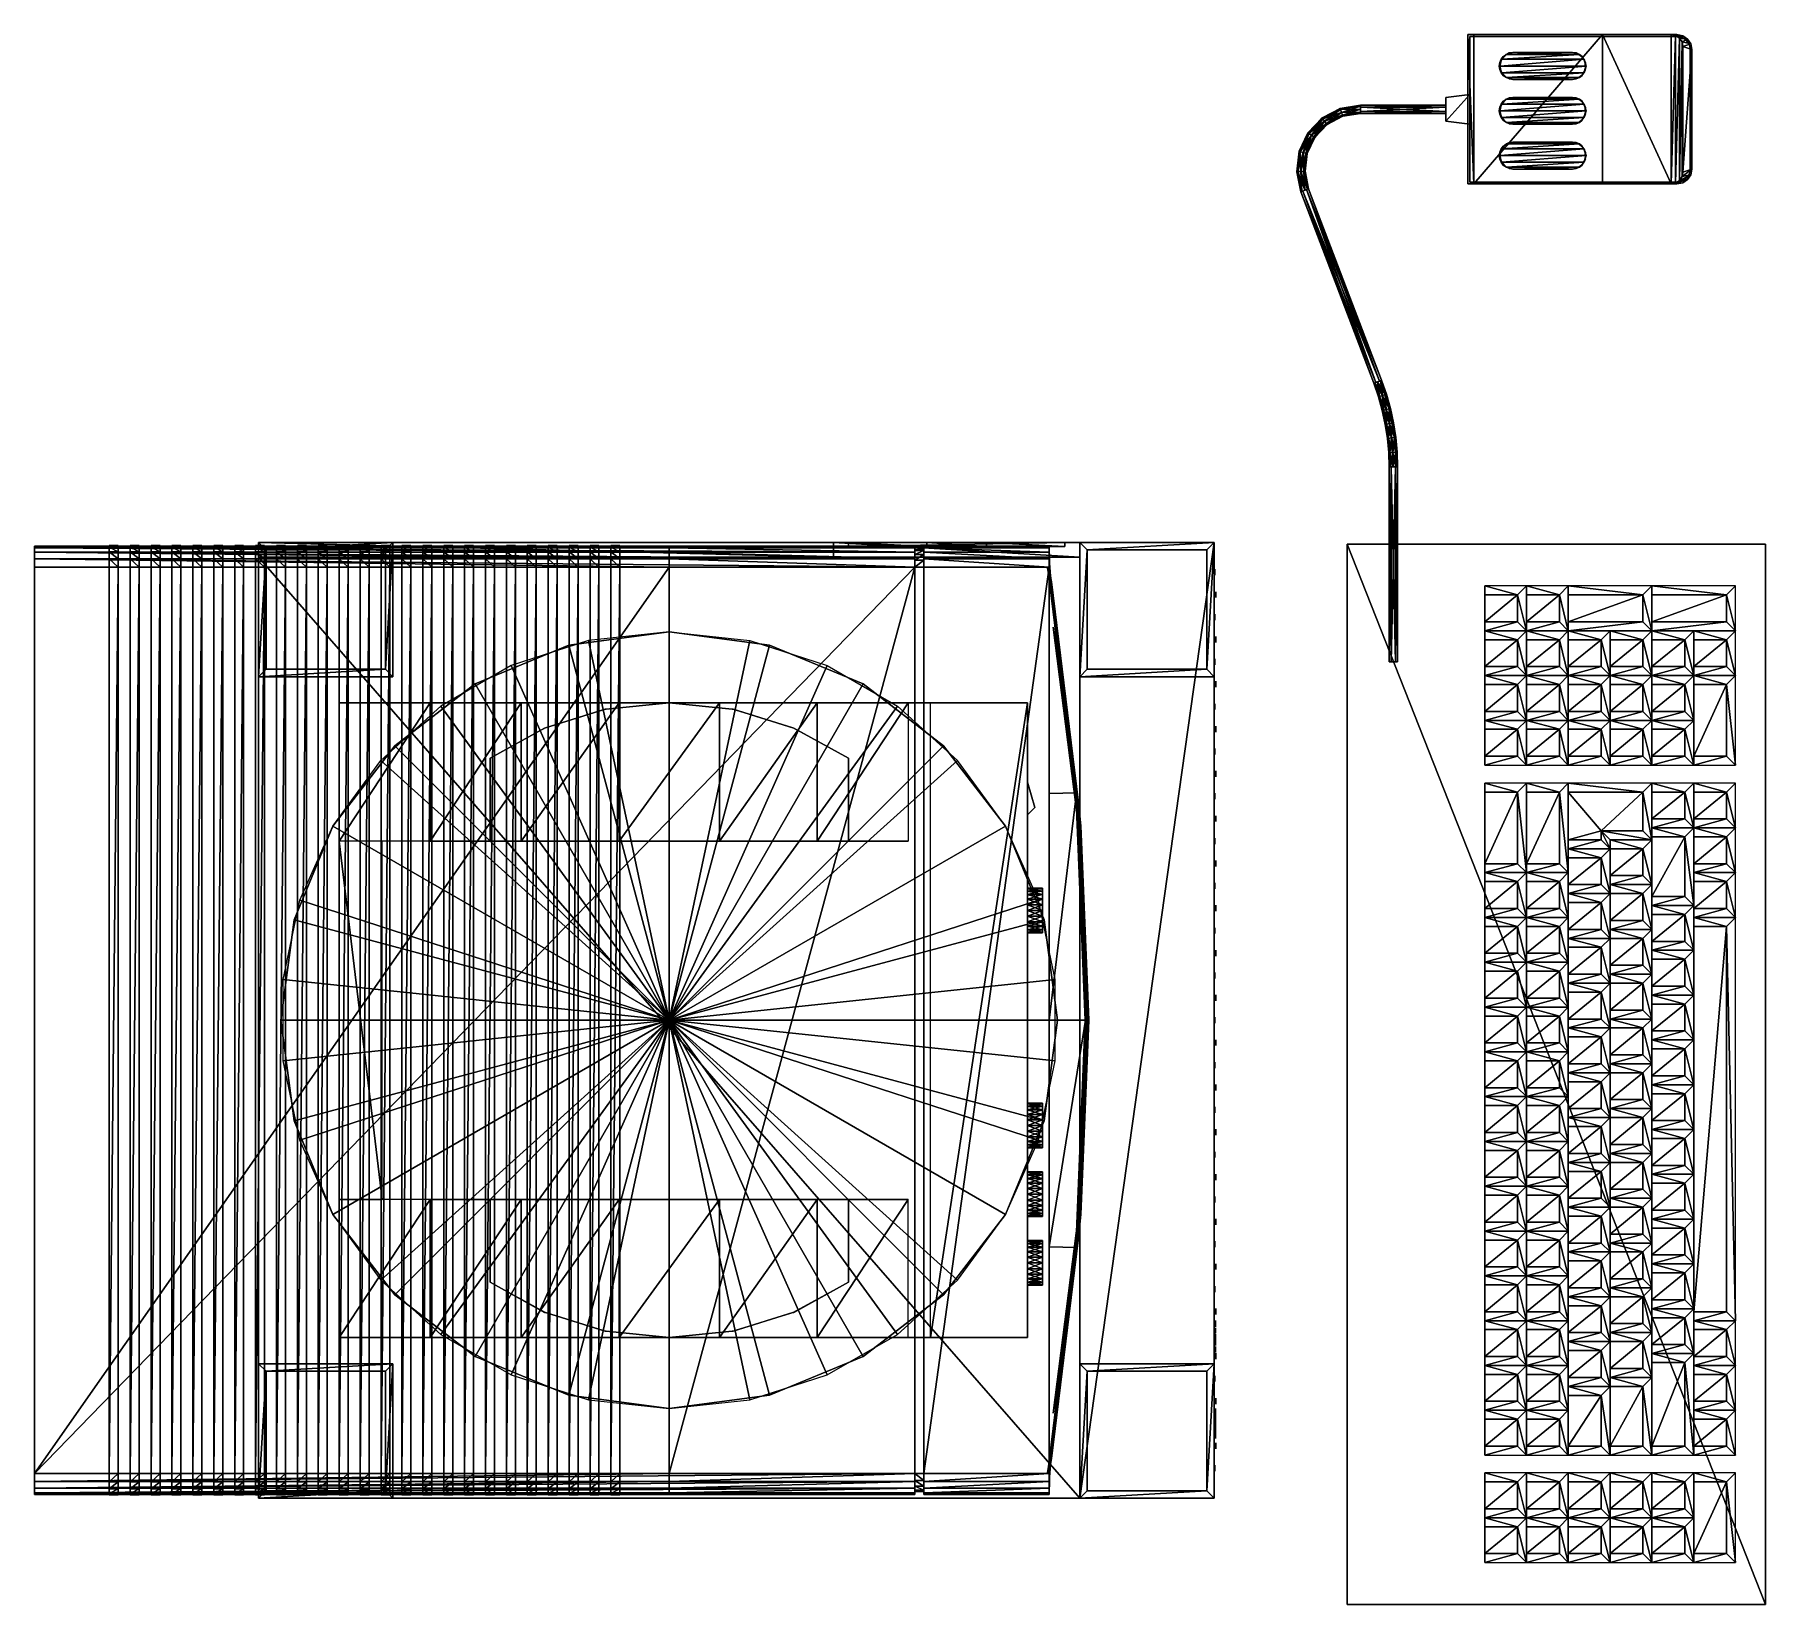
# Model space of a CAD drawing. Extents: x 0 to 67.4, y -34.2 to 0.
# Drawn here: x 38.45 to 67.43, y -34.18 to -7.91 of the extents above; entities outside this region: 3.
import ezdxf

# ---------------------------------------------------------------- set-up
doc = ezdxf.new("R2010")
doc.units = 0
doc.layers.get('0').update_dxf_attribs({"linetype": 'CONTINUOUS'})
doc.layers.add('_KTI_CONTROL', color=7, linetype='CONTINUOUS')

msp = doc.modelspace()

# ---------------------------------------------------------------- linework, layer by layer
at = {"layer": '_KTI_CONTROL'}
for points in [[(0, 0, 0), (0, 0, 0), (0, 0, 0)], [(0, 0, 0), (0, 0, 0)], [(0, 0, 0), (0, 0, 0)]]:
    msp.add_polyline3d(points, dxfattribs=at)

# ---------------------------------------------------------------- meshes
at = {"color": 0, "linetype": 'BYBLOCK'}
mesh = msp.add_polyface(dxfattribs=at)
corners = [(62.081, -9.356, 1.854), (62.481, -9.406, 1.804), (62.081, -9.356, 2.254), (62.481, -9.406, 2.304), (62.481, -8.906, 2.304), (62.481, -8.906, 1.804), (62.081, -8.956, 2.254), (62.081, -8.956, 1.854), (65.928, -7.921, 2.804), (65.851, -7.906, 2.804), (65.851, -10.406, 2.804), (65.928, -10.39, 2.804), (65.992, -7.964, 2.804), (65.992, -10.347, 2.804), (66.036, -8.029, 2.804), (66.036, -10.282, 2.804), (66.051, -8.106, 2.804), (66.051, -10.206, 2.804), (62.451, -10.406, 2.154), (62.451, -10.406, 1.804), (65.951, -10.406, 1.804), (65.951, -10.406, 2.154), (62.451, -7.906, 2.154), (62.451, -7.906, 1.804), (65.951, -7.906, 2.154), (65.951, -7.906, 1.804), (64.701, -10.406, 2.804), (64.701, -7.906, 2.804), (62.551, -10.406, 2.554), (62.551, -7.906, 2.554), (65.951, -10.406, 2.204), (64.701, -10.406, 2.204), (62.451, -10.406, 2.204), (62.451, -7.906, 2.204), (64.701, -7.906, 2.204), (65.951, -7.906, 2.204), (66.201, -8.156, 2.204), (66.201, -10.156, 2.204), (66.047, -10.386, 2.204), (66.128, -10.332, 2.204), (66.182, -10.251, 2.204), (66.182, -8.06, 2.204), (66.128, -7.979, 2.204), (66.047, -7.925, 2.204), (66.201, -10.156, 2.154), (66.201, -10.156, 1.804), (66.201, -8.156, 1.804), (66.201, -8.156, 2.154), (66.182, -10.251, 2.154), (66.182, -10.251, 1.804), (66.128, -10.332, 2.154), (66.128, -10.332, 1.804), (66.047, -10.386, 2.154), (66.047, -10.386, 1.804), (66.182, -8.06, 2.154), (66.182, -8.06, 1.804), (66.128, -7.979, 2.154), (66.128, -7.979, 1.804), (66.047, -7.925, 2.154), (66.047, -7.925, 1.804)]
mesh.append_faces([[corners[k] for k in face] for face in [(31, 26, 32), (34, 27, 35)]], dxfattribs={"vtx0": -1, "vtx1": -1, "color": 0})
mesh.append_faces([[corners[k] for k in face] for face in [(10, 9, 27), (26, 31, 30), (27, 34, 33)]], dxfattribs={"vtx0": -1, "vtx2": -1, "color": 0})
mesh.append_faces([[corners[k] for k in face] for face in [(0, 1, 2), (3, 2, 1), (4, 5, 6), (7, 6, 5), (3, 4, 2), (6, 2, 4), (7, 0, 6), (2, 6, 0), (22, 23, 18), (19, 18, 23), (26, 27, 28), (29, 28, 27), (28, 32, 26), (29, 33, 28), (32, 28, 33), (9, 35, 27), (47, 46, 54), (55, 54, 46), (54, 55, 56), (57, 56, 55), (56, 57, 58), (59, 58, 57), (58, 59, 24), (25, 24, 59)]], dxfattribs={"vtx1": -1, "color": 0})
mesh.append_faces([[corners[k] for k in face] for face in [(8, 9, 10), (10, 11, 8), (12, 8, 11), (11, 13, 12), (14, 12, 13), (13, 15, 14), (16, 14, 15)]], dxfattribs={"vtx1": -1, "vtx2": -1, "color": 0})
mesh.append_faces([[corners[k] for k in face] for face in [(5, 1, 0), (0, 7, 5), (15, 17, 16), (18, 19, 20), (20, 21, 18), (24, 25, 23), (23, 22, 24), (27, 26, 10), (30, 10, 26), (33, 29, 27), (36, 16, 17), (17, 37, 36), (10, 30, 38), (38, 11, 10), (11, 38, 39), (39, 13, 11), (13, 39, 40), (40, 15, 13), (15, 40, 37), (37, 17, 15), (16, 36, 41), (41, 14, 16), (14, 41, 42), (42, 12, 14), (12, 42, 43), (43, 8, 12), (8, 43, 35), (35, 9, 8), (44, 45, 46), (46, 47, 44), (45, 44, 48), (48, 49, 45), (49, 48, 50), (50, 51, 49), (51, 50, 52), (52, 53, 51), (53, 52, 21), (21, 20, 53)]], dxfattribs={"vtx2": -1, "color": 0})
at = {"color": 252, "linetype": 'BYBLOCK'}
mesh = msp.add_polyface(dxfattribs=at)
corners = [(62.481, -10.376, 2.154), (65.951, -10.376, 2.154), (62.481, -10.376, 2.204), (65.951, -10.376, 2.204), (66.008, -10.368, 2.154), (66.008, -10.368, 2.204), (66.061, -10.346, 2.154), (66.061, -10.346, 2.204), (66.107, -10.311, 2.154), (66.107, -10.311, 2.204), (66.142, -10.266, 2.154), (66.142, -10.266, 2.204), (66.164, -10.212, 2.154), (66.164, -10.212, 2.204), (66.171, -10.156, 2.154), (66.171, -10.156, 2.204), (66.171, -8.156, 2.154), (66.171, -8.156, 2.204), (66.164, -8.099, 2.154), (66.164, -8.099, 2.204), (66.142, -8.046, 2.154), (66.142, -8.046, 2.204), (66.107, -8, 2.154), (66.107, -8, 2.204), (66.061, -7.965, 2.154), (66.061, -7.965, 2.204), (66.008, -7.943, 2.154), (66.008, -7.943, 2.204), (65.951, -7.936, 2.154), (65.951, -7.936, 2.204), (62.481, -7.936, 2.154), (62.481, -7.936, 2.204)]
mesh.append_faces([[corners[k] for k in face] for face in [(0, 1, 2), (1, 4, 3), (4, 6, 5), (6, 8, 7), (8, 10, 9), (10, 12, 11), (12, 14, 13), (14, 16, 15), (16, 18, 17), (18, 20, 19), (20, 22, 21), (22, 24, 23), (24, 26, 25), (26, 28, 27), (28, 30, 29), (30, 0, 31)]], dxfattribs={"vtx1": -1, "color": 252})
mesh.append_faces([[corners[k] for k in face] for face in [(1, 3, 2), (4, 5, 3), (6, 7, 5), (8, 9, 7), (10, 11, 9), (12, 13, 11), (14, 15, 13), (16, 17, 15), (18, 19, 17), (20, 21, 19), (22, 23, 21), (24, 25, 23), (26, 27, 25), (28, 29, 27), (30, 31, 29), (0, 2, 31)]], dxfattribs={"vtx2": -1, "color": 252})
at = {"color": 253, "linetype": 'BYBLOCK'}
mesh = msp.add_polyface(dxfattribs=at)
corners = [(63.211, -8.656, 2.631), (64.204, -8.656, 2.746), (64.193, -8.656, 2.845), (63.2, -8.656, 2.73), (63.211, -8.206, 2.631), (63.153, -8.213, 2.624), (63.2, -8.206, 2.73), (63.142, -8.213, 2.723), (63.099, -8.236, 2.618), (63.088, -8.236, 2.717), (63.053, -8.271, 2.612), (63.041, -8.271, 2.712), (63.018, -8.318, 2.608), (63.006, -8.318, 2.707), (62.995, -8.372, 2.606), (62.984, -8.372, 2.705), (62.988, -8.431, 2.605), (62.976, -8.431, 2.704), (62.995, -8.489, 2.606), (62.984, -8.489, 2.705), (63.018, -8.543, 2.608), (63.006, -8.543, 2.707), (63.053, -8.59, 2.612), (63.041, -8.59, 2.712), (63.099, -8.625, 2.618), (63.088, -8.625, 2.717), (63.153, -8.648, 2.624), (63.142, -8.648, 2.723), (64.204, -8.206, 2.746), (64.193, -8.206, 2.845), (64.262, -8.648, 2.753), (64.251, -8.648, 2.852), (64.316, -8.625, 2.759), (64.305, -8.625, 2.858), (64.362, -8.59, 2.764), (64.351, -8.59, 2.864), (64.398, -8.543, 2.769), (64.386, -8.543, 2.868), (64.42, -8.489, 2.771), (64.409, -8.489, 2.871), (64.428, -8.431, 2.772), (64.416, -8.431, 2.871), (64.42, -8.372, 2.771), (64.409, -8.372, 2.871), (64.398, -8.318, 2.769), (64.386, -8.318, 2.868), (64.362, -8.271, 2.764), (64.351, -8.271, 2.864), (64.316, -8.236, 2.759), (64.305, -8.236, 2.858), (64.262, -8.213, 2.753), (64.251, -8.213, 2.852), (63.211, -9.406, 2.631), (64.204, -9.406, 2.746), (64.193, -9.406, 2.845), (63.2, -9.406, 2.73), (63.211, -8.956, 2.631), (63.153, -8.963, 2.624), (63.2, -8.956, 2.73), (63.142, -8.963, 2.723), (63.099, -8.986, 2.618), (63.088, -8.986, 2.717), (63.053, -9.021, 2.612), (63.041, -9.021, 2.712), (63.018, -9.068, 2.608), (63.006, -9.068, 2.707), (62.995, -9.122, 2.606), (62.984, -9.122, 2.705), (62.988, -9.181, 2.605), (62.976, -9.181, 2.704), (62.995, -9.239, 2.606), (62.984, -9.239, 2.705), (63.018, -9.293, 2.608), (63.006, -9.293, 2.707), (63.053, -9.34, 2.612), (63.041, -9.34, 2.712), (63.099, -9.375, 2.618), (63.088, -9.375, 2.717), (63.153, -9.398, 2.624), (63.142, -9.398, 2.723), (64.204, -8.956, 2.746), (64.193, -8.956, 2.845), (64.262, -9.398, 2.753), (64.251, -9.398, 2.852), (64.316, -9.375, 2.759), (64.305, -9.375, 2.858), (64.362, -9.34, 2.764), (64.351, -9.34, 2.864), (64.398, -9.293, 2.769), (64.386, -9.293, 2.868), (64.42, -9.239, 2.771), (64.409, -9.239, 2.871), (64.428, -9.181, 2.772), (64.416, -9.181, 2.871), (64.42, -9.122, 2.771), (64.409, -9.122, 2.871), (64.398, -9.068, 2.769), (64.386, -9.068, 2.868), (64.362, -9.021, 2.764), (64.351, -9.021, 2.864), (64.316, -8.986, 2.759), (64.305, -8.986, 2.858), (64.262, -8.963, 2.753), (64.251, -8.963, 2.852), (63.099, -9.736, 2.618), (63.211, -9.706, 2.631), (64.204, -9.706, 2.746), (64.316, -9.736, 2.759), (63.018, -9.818, 2.608), (64.398, -9.818, 2.769), (62.988, -9.931, 2.605), (64.428, -9.931, 2.772), (63.018, -10.043, 2.608), (64.398, -10.043, 2.769), (63.099, -10.125, 2.618), (64.316, -10.125, 2.759), (63.211, -10.156, 2.631), (64.204, -10.156, 2.746), (64.262, -10.148, 2.753), (64.193, -10.156, 2.845), (64.251, -10.148, 2.852), (64.305, -10.125, 2.858), (64.362, -10.09, 2.764), (64.351, -10.09, 2.864), (64.386, -10.043, 2.868), (64.42, -9.989, 2.771), (64.409, -9.989, 2.871), (64.416, -9.931, 2.871), (64.42, -9.872, 2.771), (64.409, -9.872, 2.871), (64.386, -9.818, 2.868), (64.362, -9.771, 2.764), (64.351, -9.771, 2.864), (64.305, -9.736, 2.858), (64.262, -9.713, 2.753), (64.251, -9.713, 2.852), (64.193, -9.706, 2.845), (63.2, -9.706, 2.73), (63.153, -9.713, 2.624), (63.142, -9.713, 2.723), (63.088, -9.736, 2.717), (63.053, -9.771, 2.612), (63.041, -9.771, 2.712), (63.006, -9.818, 2.707), (62.995, -9.872, 2.606), (62.984, -9.872, 2.705), (62.976, -9.931, 2.704), (62.995, -9.989, 2.606), (62.984, -9.989, 2.705), (63.006, -10.043, 2.707), (63.053, -10.09, 2.612), (63.041, -10.09, 2.712), (63.088, -10.125, 2.717), (63.153, -10.148, 2.624), (63.142, -10.148, 2.723), (63.2, -10.156, 2.73)]
mesh.append_faces([[corners[k] for k in face] for face in [(3, 0, 2), (4, 5, 6), (5, 8, 7), (8, 10, 9), (10, 12, 11), (12, 14, 13), (14, 16, 15), (16, 18, 17), (18, 20, 19), (20, 22, 21), (22, 24, 23), (24, 26, 25), (26, 0, 27), (29, 28, 6), (1, 30, 2), (30, 32, 31), (32, 34, 33), (34, 36, 35), (36, 38, 37), (38, 40, 39), (40, 42, 41), (42, 44, 43), (44, 46, 45), (46, 48, 47), (48, 50, 49), (50, 28, 51), (55, 52, 54), (56, 57, 58), (57, 60, 59), (60, 62, 61), (62, 64, 63), (64, 66, 65), (66, 68, 67), (68, 70, 69), (70, 72, 71), (72, 74, 73), (74, 76, 75), (76, 78, 77), (78, 52, 79), (81, 80, 58), (53, 82, 54), (82, 84, 83), (84, 86, 85), (86, 88, 87), (88, 90, 89), (90, 92, 91), (92, 94, 93), (94, 96, 95), (96, 98, 97), (98, 100, 99), (100, 102, 101), (102, 80, 103), (117, 118, 119), (118, 115, 120), (115, 122, 121), (122, 113, 123), (113, 125, 124), (125, 111, 126), (111, 128, 127), (128, 109, 129), (109, 131, 130), (131, 107, 132), (107, 134, 133), (134, 106, 135), (136, 106, 137), (105, 138, 137), (138, 104, 139), (104, 141, 140), (141, 108, 142), (108, 144, 143), (144, 110, 145), (110, 147, 146), (147, 112, 148), (112, 150, 149), (150, 114, 151), (114, 153, 152), (153, 116, 154), (155, 116, 119)]], dxfattribs={"vtx1": -1, "color": 253})
mesh.append_faces([[corners[k] for k in face] for face in [(0, 24, 32), (24, 20, 36), (36, 32, 24), (20, 16, 40), (40, 36, 20), (16, 12, 44), (44, 40, 16), (12, 8, 48), (48, 44, 12), (28, 48, 8), (52, 76, 84), (76, 72, 88), (88, 84, 76), (72, 68, 92), (92, 88, 72), (68, 64, 96), (96, 92, 68), (64, 60, 100), (100, 96, 64), (80, 100, 60), (106, 107, 104), (108, 104, 107), (107, 109, 108), (110, 108, 109), (109, 111, 110), (112, 110, 111), (111, 113, 112), (114, 112, 113), (113, 115, 114), (116, 114, 115)]], dxfattribs={"vtx1": -1, "vtx2": -1, "color": 253})
mesh.append_faces([[corners[k] for k in face] for face in [(0, 1, 2), (5, 7, 6), (8, 9, 7), (10, 11, 9), (12, 13, 11), (14, 15, 13), (16, 17, 15), (18, 19, 17), (20, 21, 19), (22, 23, 21), (24, 25, 23), (26, 27, 25), (0, 3, 27), (28, 4, 6), (30, 31, 2), (32, 33, 31), (34, 35, 33), (36, 37, 35), (38, 39, 37), (40, 41, 39), (42, 43, 41), (44, 45, 43), (46, 47, 45), (48, 49, 47), (50, 51, 49), (28, 29, 51), (32, 1, 0), (8, 4, 28), (52, 53, 54), (57, 59, 58), (60, 61, 59), (62, 63, 61), (64, 65, 63), (66, 67, 65), (68, 69, 67), (70, 71, 69), (72, 73, 71), (74, 75, 73), (76, 77, 75), (78, 79, 77), (52, 55, 79), (80, 56, 58), (82, 83, 54), (84, 85, 83), (86, 87, 85), (88, 89, 87), (90, 91, 89), (92, 93, 91), (94, 95, 93), (96, 97, 95), (98, 99, 97), (100, 101, 99), (102, 103, 101), (80, 81, 103), (84, 53, 52), (60, 56, 80), (104, 105, 106), (115, 117, 116), (118, 120, 119), (115, 121, 120), (122, 123, 121), (113, 124, 123), (125, 126, 124), (111, 127, 126), (128, 129, 127), (109, 130, 129), (131, 132, 130), (107, 133, 132), (134, 135, 133), (106, 136, 135), (106, 105, 137), (138, 139, 137), (104, 140, 139), (141, 142, 140), (108, 143, 142), (144, 145, 143), (110, 146, 145), (147, 148, 146), (112, 149, 148), (150, 151, 149), (114, 152, 151), (153, 154, 152), (116, 155, 154), (116, 117, 119)]], dxfattribs={"vtx2": -1, "color": 253})
mesh = msp.add_polyface(dxfattribs=at)
corners = [(61.131, -15.142, 2.054), (61.131, -18.406, 2.054), (61.166, -18.406, 2.114), (61.166, -15.142, 2.114), (61.236, -18.406, 2.114), (61.236, -15.142, 2.114), (61.271, -18.406, 2.054), (61.271, -15.142, 2.054), (61.236, -18.406, 1.993), (61.236, -15.142, 1.993), (61.166, -18.406, 1.993), (61.166, -15.142, 1.993), (61.264, -14.895, 2.054), (61.251, -15.142, 2.103), (61.243, -14.896, 2.103), (61.201, -15.142, 2.124), (61.194, -14.899, 2.124), (61.152, -15.142, 2.103), (61.144, -14.902, 2.103), (61.124, -14.903, 2.054), (61.152, -15.142, 2.004), (61.144, -14.902, 2.004), (61.201, -15.142, 1.984), (61.194, -14.899, 1.984), (61.251, -15.142, 2.004), (61.243, -14.896, 2.004), (61.241, -14.649, 2.054), (61.221, -14.652, 2.103), (61.172, -14.658, 2.124), (61.122, -14.664, 2.103), (61.102, -14.666, 2.054), (61.122, -14.664, 2.004), (61.172, -14.658, 1.984), (61.221, -14.652, 2.004), (61.204, -14.405, 2.054), (61.184, -14.409, 2.103), (61.135, -14.418, 2.124), (61.086, -14.427, 2.103), (61.066, -14.43, 2.054), (61.086, -14.427, 2.004), (61.135, -14.418, 1.984), (61.184, -14.409, 2.004), (61.152, -14.164, 2.054), (61.132, -14.169, 2.103), (61.084, -14.181, 2.124), (61.036, -14.192, 2.103), (61.016, -14.197, 2.054), (61.036, -14.192, 2.004), (61.084, -14.181, 1.984), (61.132, -14.169, 2.004), (61.085, -13.926, 2.054), (61.066, -13.932, 2.103), (61.018, -13.947, 2.124), (60.971, -13.962, 2.103), (60.952, -13.968, 2.054), (60.971, -13.962, 2.004), (61.018, -13.947, 1.984), (61.066, -13.932, 2.004), (61.004, -13.693, 2.054), (60.985, -13.7, 2.103), (60.939, -13.718, 2.124), (60.893, -13.735, 2.103), (60.874, -13.743, 2.054), (60.893, -13.735, 2.004), (60.939, -13.718, 1.984), (60.985, -13.7, 2.004), (59.652, -10.536, 2.054), (59.685, -10.524, 2.114), (60.906, -13.73, 2.114), (59.75, -10.499, 2.114), (60.972, -13.705, 2.114), (59.783, -10.487, 2.054), (59.75, -10.499, 1.993), (60.972, -13.705, 1.993), (59.685, -10.524, 1.993), (60.906, -13.73, 1.993), (60.652, -9.086, 2.054), (60.313, -9.141, 2.054), (60.652, -9.106, 2.103), (60.319, -9.16, 2.103), (60.652, -9.156, 2.124), (60.335, -9.207, 2.124), (60.652, -9.205, 2.103), (60.351, -9.254, 2.103), (60.652, -9.226, 2.054), (60.357, -9.273, 2.054), (60.652, -9.205, 2.004), (60.351, -9.254, 2.004), (60.652, -9.156, 1.984), (60.335, -9.207, 1.984), (60.652, -9.106, 2.004), (60.319, -9.16, 2.004), (60.009, -9.3, 2.054), (60.021, -9.317, 2.103), (60.051, -9.356, 2.124), (60.081, -9.396, 2.103), (60.093, -9.412, 2.054), (60.081, -9.396, 2.004), (60.051, -9.356, 1.984), (60.021, -9.317, 2.004), (59.771, -9.548, 2.054), (59.788, -9.56, 2.103), (59.829, -9.588, 2.124), (59.869, -9.616, 2.103), (59.886, -9.628, 2.054), (59.869, -9.616, 2.004), (59.829, -9.588, 1.984), (59.788, -9.56, 2.004), (59.624, -9.859, 2.054), (59.644, -9.865, 2.103), (59.691, -9.878, 2.124), (59.739, -9.892, 2.103), (59.759, -9.898, 2.054), (59.739, -9.892, 2.004), (59.691, -9.878, 1.984), (59.644, -9.865, 2.004), (59.583, -10.2, 2.054), (59.603, -10.199, 2.103), (59.653, -10.197, 2.124), (59.702, -10.195, 2.103), (59.723, -10.194, 2.054), (59.702, -10.195, 2.004), (59.653, -10.197, 1.984), (59.603, -10.199, 2.004), (59.671, -10.529, 2.103), (59.718, -10.512, 2.124), (59.764, -10.494, 2.103), (59.764, -10.494, 2.004), (59.718, -10.512, 1.984), (59.671, -10.529, 2.004), (62.081, -9.086, 2.054), (60.652, -9.121, 2.114), (62.081, -9.121, 2.114), (60.652, -9.191, 2.114), (62.081, -9.191, 2.114), (62.081, -9.226, 2.054), (60.652, -9.191, 1.993), (62.081, -9.191, 1.993), (60.652, -9.121, 1.993), (62.081, -9.121, 1.993)]
mesh.append_faces([[corners[k] for k in face] for face in [(10, 1, 11), (0, 11, 1), (7, 12, 13), (14, 13, 12), (13, 14, 15), (16, 15, 14), (15, 16, 17), (18, 17, 16), (17, 18, 0), (19, 0, 18), (0, 19, 20), (21, 20, 19), (20, 21, 22), (23, 22, 21), (22, 23, 24), (25, 24, 23), (12, 26, 14), (27, 14, 26), (14, 27, 16), (28, 16, 27), (16, 28, 18), (29, 18, 28), (18, 29, 19), (30, 19, 29), (19, 30, 21), (31, 21, 30), (21, 31, 23), (32, 23, 31), (23, 32, 25), (33, 25, 32), (26, 34, 27), (35, 27, 34), (27, 35, 28), (36, 28, 35), (28, 36, 29), (37, 29, 36), (29, 37, 30), (38, 30, 37), (30, 38, 31), (39, 31, 38), (31, 39, 32), (40, 32, 39), (32, 40, 33), (41, 33, 40), (34, 42, 35), (43, 35, 42), (35, 43, 36), (44, 36, 43), (36, 44, 37), (45, 37, 44), (37, 45, 38), (46, 38, 45), (38, 46, 39), (47, 39, 46), (39, 47, 40), (48, 40, 47), (40, 48, 41), (49, 41, 48), (42, 50, 43), (51, 43, 50), (43, 51, 44), (52, 44, 51), (44, 52, 45), (53, 45, 52), (45, 53, 46), (54, 46, 53), (46, 54, 47), (55, 47, 54), (47, 55, 48), (56, 48, 55), (48, 56, 49), (57, 49, 56), (50, 58, 51), (59, 51, 58), (51, 59, 52), (60, 52, 59), (52, 60, 53), (61, 53, 60), (53, 61, 54), (62, 54, 61), (54, 62, 55), (63, 55, 62), (55, 63, 56), (64, 56, 63), (56, 64, 57), (65, 57, 64), (66, 62, 67), (68, 67, 62), (67, 68, 69), (70, 69, 68), (69, 70, 71), (58, 71, 70), (71, 58, 72), (73, 72, 58), (72, 73, 74), (75, 74, 73), (76, 77, 78), (79, 78, 77), (78, 79, 80), (81, 80, 79), (80, 81, 82), (83, 82, 81), (82, 83, 84), (85, 84, 83), (84, 85, 86), (87, 86, 85), (86, 87, 88), (89, 88, 87), (88, 89, 90), (91, 90, 89), (77, 92, 79), (93, 79, 92), (79, 93, 81), (94, 81, 93), (81, 94, 83), (95, 83, 94), (83, 95, 85), (96, 85, 95), (85, 96, 87), (97, 87, 96), (87, 97, 89), (98, 89, 97), (89, 98, 91), (99, 91, 98), (92, 100, 93), (101, 93, 100), (93, 101, 94), (102, 94, 101), (94, 102, 95), (103, 95, 102), (95, 103, 96), (104, 96, 103), (96, 104, 97), (105, 97, 104), (97, 105, 98), (106, 98, 105), (98, 106, 99), (107, 99, 106), (100, 108, 101), (109, 101, 108), (101, 109, 102), (110, 102, 109), (102, 110, 103), (111, 103, 110), (103, 111, 104), (112, 104, 111), (104, 112, 105), (113, 105, 112), (105, 113, 106), (114, 106, 113), (106, 114, 107), (115, 107, 114), (108, 116, 109), (117, 109, 116), (109, 117, 110), (118, 110, 117), (110, 118, 111), (119, 111, 118), (111, 119, 112), (120, 112, 119), (112, 120, 113), (121, 113, 120), (113, 121, 114), (122, 114, 121), (114, 122, 115), (123, 115, 122), (116, 66, 117), (124, 117, 66), (117, 124, 118), (125, 118, 124), (118, 125, 119), (126, 119, 125), (119, 126, 120), (71, 120, 126), (120, 71, 121), (127, 121, 71), (121, 127, 122), (128, 122, 127), (122, 128, 123), (129, 123, 128), (138, 76, 139), (130, 139, 76)]], dxfattribs={"vtx1": -1, "color": 253})
mesh.append_faces([[corners[k] for k in face] for face in [(0, 1, 2), (2, 3, 0), (3, 2, 4), (4, 5, 3), (5, 4, 6), (6, 7, 5), (7, 6, 8), (8, 9, 7), (9, 8, 10), (10, 11, 9), (7, 24, 25), (25, 12, 7), (12, 25, 33), (33, 26, 12), (26, 33, 41), (41, 34, 26), (34, 41, 49), (49, 42, 34), (42, 49, 57), (57, 50, 42), (50, 57, 65), (65, 58, 50), (66, 74, 75), (75, 62, 66), (76, 90, 91), (91, 77, 76), (77, 91, 99), (99, 92, 77), (92, 99, 107), (107, 100, 92), (100, 107, 115), (115, 108, 100), (108, 115, 123), (123, 116, 108), (116, 123, 129), (129, 66, 116), (130, 76, 131), (131, 132, 130), (132, 131, 133), (133, 134, 132), (134, 133, 84), (84, 135, 134), (135, 84, 136), (136, 137, 135), (137, 136, 138), (138, 139, 137)]], dxfattribs={"vtx2": -1, "color": 253})
at = {"color": 0, "linetype": 'BYBLOCK'}
mesh = msp.add_polyface(dxfattribs=at)
corners = [(42.201, -32.406, 2.304), (42.201, -32.406, 4.554), (42.201, -16.406, 4.554), (42.612, -23.726, 5.054), (42.894, -22.397, 5.054), (49.076, -24.406, 5.054), (42.612, -25.085, 5.054), (42.894, -26.414, 5.054), (43.447, -27.656, 5.054), (49.076, -24.406, 4.554), (42.798, -22.723, 4.554), (42.576, -24.406, 4.554), (42.798, -22.723, 5.054), (42.576, -24.406, 5.054), (42.798, -26.088, 4.554), (42.798, -26.088, 5.054), (43.447, -27.656, 4.554), (44.48, -29.002, 4.554), (44.48, -29.002, 5.054), (45.826, -30.035, 4.554), (45.826, -30.035, 5.054), (38.451, -31.993, 20.404), (38.451, -32.127, 20.377), (53.191, -31.993, 20.404), (38.451, -32.241, 20.301), (53.191, -32.127, 20.377), (38.451, -32.316, 20.188), (53.191, -32.241, 20.301), (38.451, -32.343, 20.054), (53.191, -32.316, 20.188), (38.451, -31.993, 20.054), (38.451, -16.818, 20.054), (38.451, -31.993, 8.129), (38.451, -16.818, 8.129), (49.076, -16.818, 7.779), (49.076, -31.993, 7.779), (38.451, -31.993, 7.779), (38.451, -32.343, 8.129), (38.451, -32.316, 7.995), (49.076, -32.316, 7.995), (49.076, -32.343, 8.129), (38.451, -32.241, 7.881), (49.076, -32.241, 7.881), (38.451, -32.127, 7.806), (49.076, -32.127, 7.806), (45.076, -27.406, 6.554), (43.549, -27.406, 7.779), (43.549, -29.718, 7.779), (45.076, -29.718, 6.554), (38.451, -16.818, 7.779), (44.273, -21.406, 7.117), (43.549, -21.406, 7.779), (44.273, -27.406, 7.117)]
mesh.append_faces([[corners[k] for k in face] for face in [(15, 5, 8), (28, 30, 37), (36, 32, 49)]], dxfattribs={"vtx0": -1, "vtx1": -1, "color": 0})
mesh.append_faces([[corners[k] for k in face] for face in [(24, 30, 28), (30, 24, 21), (30, 21, 31), (32, 30, 33), (41, 32, 36), (32, 41, 37), (32, 37, 30)]], dxfattribs={"vtx0": -1, "vtx1": -1, "vtx2": -1, "color": 0})
mesh.append_faces([[corners[k] for k in face] for face in [(9, 10, 11), (5, 12, 13), (9, 11, 14), (5, 13, 15), (9, 14, 16)]], dxfattribs={"vtx0": -1, "vtx2": -1, "color": 0})
mesh.append_faces([[corners[k] for k in face] for face in [(3, 4, 5), (6, 3, 5), (7, 6, 5), (8, 7, 5), (8, 16, 15), (18, 17, 8), (20, 19, 18), (21, 22, 23), (22, 24, 25), (24, 26, 27), (26, 28, 29), (22, 21, 24), (48, 45, 47), (38, 37, 41), (50, 51, 52), (46, 52, 51)]], dxfattribs={"vtx1": -1, "color": 0})
mesh.append_faces([[corners[k] for k in face] for face in [(0, 1, 2), (11, 10, 12), (11, 13, 12), (14, 11, 13), (14, 15, 13), (16, 14, 15), (17, 16, 8), (19, 17, 18), (28, 26, 24), (34, 35, 36), (37, 38, 39), (39, 40, 37), (38, 41, 42), (42, 39, 38), (41, 43, 44), (43, 36, 35), (28, 37, 40), (45, 46, 47), (36, 43, 41)]], dxfattribs={"vtx2": -1, "color": 0})
mesh = msp.add_polyface(dxfattribs=at)
corners = [(42.201, -16.656, 4.554), (51.826, -16.656, 4.554), (42.201, -16.406, 4.554), (42.201, -16.406, 2.304), (51.826, -16.406, 4.554), (42.201, -32.406, 2.304), (43.447, -21.156, 5.054), (44.246, -20.056, 5.054), (49.076, -24.406, 5.054), (42.894, -22.397, 5.054), (44.48, -19.809, 4.554), (45.826, -18.776, 4.554), (45.826, -18.776, 5.054), (44.48, -19.809, 5.054), (49.076, -24.406, 4.554), (43.447, -21.156, 4.554), (42.798, -22.723, 4.554), (42.798, -22.723, 5.054), (38.451, -16.818, 20.404), (38.451, -31.993, 20.404), (53.191, -16.818, 20.404), (38.451, -16.468, 20.054), (38.451, -16.495, 20.188), (53.191, -16.495, 20.188), (38.451, -16.571, 20.301), (53.191, -16.571, 20.301), (38.451, -16.684, 20.377), (53.191, -16.684, 20.377), (38.451, -16.818, 20.054), (38.451, -16.818, 8.129), (38.451, -31.993, 20.054), (45.076, -21.406, 6.554), (45.076, -19.093, 6.554), (46.597, -19.093, 5.84), (43.549, -21.406, 7.779), (43.549, -19.093, 7.779), (49.076, -19.093, 7.779), (46.333, -19.093, 5.936), (46.409, -19.093, 6.554), (46.333, -21.406, 5.936), (46.409, -21.406, 6.554), (38.451, -31.993, 7.779), (38.451, -16.818, 7.779), (49.076, -16.818, 7.779), (49.076, -16.468, 20.054), (49.076, -16.468, 8.129), (38.451, -16.468, 8.129), (38.451, -16.684, 7.806), (49.076, -16.684, 7.806), (38.451, -16.571, 7.881), (49.076, -16.571, 7.881), (38.451, -16.495, 7.995), (49.076, -16.495, 7.995), (38.451, -31.993, 8.129)]
mesh.append_faces([[corners[k] for k in face] for face in [(0, 1, 2), (13, 8, 6), (18, 28, 19), (44, 45, 21), (46, 29, 21)]], dxfattribs={"vtx0": -1, "vtx1": -1, "color": 0})
mesh.append_faces([[corners[k] for k in face] for face in [(24, 28, 18), (28, 24, 21), (28, 29, 30), (49, 29, 46), (29, 49, 42), (28, 21, 29), (29, 42, 53)]], dxfattribs={"vtx0": -1, "vtx1": -1, "vtx2": -1, "color": 0})
mesh.append_faces([[corners[k] for k in face] for face in [(14, 10, 15), (14, 15, 16), (8, 6, 17)]], dxfattribs={"vtx0": -1, "vtx2": -1, "color": 0})
mesh.append_faces([[corners[k] for k in face] for face in [(3, 5, 2), (6, 7, 8), (9, 6, 8), (13, 10, 12), (6, 15, 13), (18, 19, 20), (22, 21, 24), (31, 34, 32), (35, 36, 32), (46, 21, 45), (42, 47, 43), (48, 43, 47), (47, 49, 48), (50, 48, 49), (49, 51, 50), (52, 50, 51), (51, 46, 52), (45, 52, 46), (47, 42, 49)]], dxfattribs={"vtx1": -1, "color": 0})
mesh.append_faces([[corners[k] for k in face] for face in [(3, 2, 4), (10, 11, 12), (15, 10, 13), (16, 15, 6), (16, 17, 6), (21, 22, 23), (22, 24, 25), (24, 26, 27), (26, 18, 20), (18, 26, 24), (31, 32, 33), (34, 35, 32), (37, 32, 38), (39, 31, 40), (41, 42, 43), (46, 51, 49)]], dxfattribs={"vtx2": -1, "color": 0})
mesh = msp.add_polyface(dxfattribs=at)
corners = [(51.826, -16.406, 4.554), (42.201, -16.406, 4.554), (51.826, -16.656, 4.554), (51.826, -16.406, 2.304), (42.201, -16.406, 2.304), (49.076, -17.906, 5.054), (47.725, -18.048, 5.054), (49.076, -24.406, 5.054), (46.432, -18.467, 5.054), (45.255, -19.147, 5.054), (44.246, -20.056, 5.054), (49.076, -24.406, 4.554), (49.076, -17.906, 4.554), (47.394, -18.127, 4.554), (47.394, -18.127, 5.054), (45.826, -18.776, 4.554), (45.826, -18.776, 5.054), (44.48, -19.809, 4.554), (44.48, -19.809, 5.054), (46.076, -20.021, 5.054), (46.076, -21.406, 5.054), (46.076, -20.021, 5.954), (46.076, -21.406, 5.954), (48.003, -19.2, 5.489), (49.076, -19.093, 5.429), (48.02, -19.199, 5.054), (49.076, -19.093, 5.054), (46.986, -19.515, 5.667), (47.007, -19.512, 5.054), (49.076, -21.406, 5.054), (49.076, -21.406, 5.429), (48.076, -21.406, 5.054), (48.058, -21.406, 5.488), (47.076, -21.406, 5.054), (47.054, -21.406, 5.664), (53.191, -16.495, 20.188), (53.191, -16.468, 20.054), (38.451, -16.468, 20.054), (53.191, -16.571, 20.301), (38.451, -16.495, 20.188), (53.191, -16.684, 20.377), (38.451, -16.571, 20.301), (53.191, -16.818, 20.404), (38.451, -16.684, 20.377), (48.236, -21.406, 5.475), (48.236, -19.093, 5.475), (49.916, -19.093, 5.475), (46.597, -21.406, 5.84), (46.597, -19.093, 5.84), (45.076, -21.406, 6.554), (45.076, -19.093, 6.554), (49.076, -19.093, 7.029), (53.076, -19.093, 7.029), (49.076, -19.093, 7.779), (47.681, -19.093, 5.557), (47.743, -19.093, 6.554), (49.076, -19.093, 6.554), (46.333, -19.093, 5.936), (46.409, -19.093, 6.554), (47.681, -21.406, 5.557), (47.743, -21.406, 6.554), (49.076, -21.406, 6.554), (46.333, -21.406, 5.936), (46.409, -21.406, 6.554), (49.076, -16.818, 7.029), (49.076, -31.993, 7.029), (49.076, -16.818, 7.779), (49.076, -16.495, 7.995), (49.076, -16.468, 8.129), (49.076, -16.495, 7.245), (49.076, -16.468, 7.379)]
mesh.append_faces([[corners[k] for k in face] for face in [(25, 24, 26), (28, 23, 25), (19, 27, 28)]], dxfattribs={"vtx0": -1, "color": 0})
mesh.append_faces([[corners[k] for k in face] for face in [(5, 7, 14), (14, 7, 16), (16, 7, 18), (51, 50, 53)]], dxfattribs={"vtx0": -1, "vtx1": -1, "color": 0})
mesh.append_faces([[corners[k] for k in face] for face in [(11, 12, 13), (11, 13, 15), (11, 15, 17), (50, 51, 52)]], dxfattribs={"vtx0": -1, "vtx2": -1, "color": 0})
mesh.append_faces([[corners[k] for k in face] for face in [(0, 1, 2), (3, 4, 0), (14, 13, 5), (16, 15, 14), (19, 20, 21), (23, 24, 25), (27, 23, 28), (21, 27, 19), (29, 30, 31), (32, 31, 30), (31, 32, 33), (34, 33, 32), (33, 34, 20), (22, 20, 34), (44, 47, 45), (47, 49, 48), (70, 69, 68)]], dxfattribs={"vtx1": -1, "color": 0})
mesh.append_faces([[corners[k] for k in face] for face in [(24, 54, 55), (55, 56, 24), (54, 57, 58), (58, 55, 54), (30, 59, 60), (60, 61, 30), (59, 62, 63), (63, 60, 59), (64, 65, 66), (67, 68, 69)]], dxfattribs={"vtx1": -1, "vtx2": -1, "color": 0})
mesh.append_faces([[corners[k] for k in face] for face in [(5, 6, 7), (6, 8, 7), (8, 9, 7), (9, 10, 7), (13, 12, 5), (15, 13, 14), (20, 22, 21), (35, 36, 37), (38, 35, 39), (40, 38, 41), (42, 40, 43), (44, 45, 46), (47, 48, 45)]], dxfattribs={"vtx2": -1, "color": 0})
at = {"color": 253, "linetype": 'BYBLOCK'}
mesh = msp.add_polyface(dxfattribs=at)
corners = [(39.851, -16.458, 8.129), (39.701, -16.458, 8.129), (39.851, -16.458, 20.054), (39.701, -16.458, 20.054), (39.701, -16.485, 20.192), (39.701, -16.563, 20.308), (39.851, -16.563, 20.308), (39.851, -16.485, 20.192), (39.701, -16.485, 7.991), (39.851, -16.485, 7.991), (39.701, -16.563, 7.874), (39.851, -16.563, 7.874), (40.201, -16.458, 8.129), (40.051, -16.458, 8.129), (40.201, -16.458, 20.054), (40.051, -16.458, 20.054), (40.051, -16.485, 20.192), (40.051, -16.563, 20.308), (40.201, -16.563, 20.308), (40.201, -16.485, 20.192), (40.051, -16.485, 7.991), (40.201, -16.485, 7.991), (40.051, -16.563, 7.874), (40.201, -16.563, 7.874), (40.551, -16.458, 8.129), (40.401, -16.458, 8.129), (40.551, -16.458, 20.054), (40.401, -16.458, 20.054), (40.401, -16.485, 20.192), (40.401, -16.563, 20.308), (40.551, -16.563, 20.308), (40.551, -16.485, 20.192), (40.401, -16.485, 7.991), (40.551, -16.485, 7.991), (40.401, -16.563, 7.874), (40.551, -16.563, 7.874), (40.901, -16.458, 8.129), (40.751, -16.458, 8.129), (40.901, -16.458, 20.054), (40.751, -16.458, 20.054), (40.751, -16.485, 20.192), (40.751, -16.563, 20.308), (40.901, -16.563, 20.308), (40.901, -16.485, 20.192), (40.751, -16.485, 7.991), (40.901, -16.485, 7.991), (40.751, -16.563, 7.874), (40.901, -16.563, 7.874), (41.251, -16.458, 8.129), (41.101, -16.458, 8.129), (41.251, -16.458, 20.054), (41.101, -16.458, 20.054), (41.101, -16.485, 20.192), (41.101, -16.563, 20.308), (41.251, -16.563, 20.308), (41.251, -16.485, 20.192), (41.101, -16.485, 7.991), (41.251, -16.485, 7.991), (41.101, -16.563, 7.874), (41.251, -16.563, 7.874), (41.601, -16.458, 8.129), (41.451, -16.458, 8.129), (41.601, -16.458, 20.054), (41.451, -16.458, 20.054), (41.451, -16.485, 20.192), (41.451, -16.563, 20.308), (41.601, -16.563, 20.308), (41.601, -16.485, 20.192), (41.451, -16.485, 7.991), (41.601, -16.485, 7.991), (41.451, -16.563, 7.874), (41.601, -16.563, 7.874), (41.801, -16.458, 20.054), (41.951, -16.458, 20.054), (41.801, -16.458, 8.129), (41.801, -16.485, 20.192), (41.801, -16.563, 20.308), (41.951, -16.563, 20.308)]
mesh.append_faces([[corners[k] for k in face] for face in [(0, 1, 2), (3, 2, 1), (12, 13, 14), (15, 14, 13), (24, 25, 26), (27, 26, 25), (36, 37, 38), (39, 38, 37), (48, 49, 50), (51, 50, 49), (60, 61, 62), (63, 62, 61), (72, 73, 74)]], dxfattribs={"vtx1": -1, "color": 253})
mesh.append_faces([[corners[k] for k in face] for face in [(4, 5, 6), (6, 7, 4), (3, 4, 7), (7, 2, 3), (8, 1, 9), (0, 9, 1), (10, 8, 11), (9, 11, 8), (16, 17, 18), (18, 19, 16), (15, 16, 19), (19, 14, 15), (20, 13, 21), (12, 21, 13), (22, 20, 23), (21, 23, 20), (28, 29, 30), (30, 31, 28), (27, 28, 31), (31, 26, 27), (32, 25, 33), (24, 33, 25), (34, 32, 35), (33, 35, 32), (40, 41, 42), (42, 43, 40), (39, 40, 43), (43, 38, 39), (44, 37, 45), (36, 45, 37), (46, 44, 47), (45, 47, 44), (52, 53, 54), (54, 55, 52), (51, 52, 55), (55, 50, 51), (56, 49, 57), (48, 57, 49), (58, 56, 59), (57, 59, 56), (64, 65, 66), (66, 67, 64), (63, 64, 67), (67, 62, 63), (68, 61, 69), (60, 69, 61), (70, 68, 71), (69, 71, 68), (75, 76, 77)]], dxfattribs={"vtx1": -1, "vtx2": -1, "color": 253})
mesh = msp.add_polyface(dxfattribs=at)
corners = [(41.951, -16.458, 8.129), (41.801, -16.458, 8.129), (41.951, -16.458, 20.054), (41.951, -16.563, 20.308), (41.951, -16.485, 20.192), (41.801, -16.485, 20.192), (41.801, -16.458, 20.054), (41.801, -16.485, 7.991), (41.951, -16.485, 7.991), (41.801, -16.563, 7.874), (41.951, -16.563, 7.874), (42.301, -16.458, 8.129), (42.151, -16.458, 8.129), (42.301, -16.458, 20.054), (42.151, -16.458, 20.054), (42.151, -16.485, 20.192), (42.151, -16.563, 20.308), (42.301, -16.563, 20.308), (42.301, -16.485, 20.192), (42.151, -16.485, 7.991), (42.301, -16.485, 7.991), (42.151, -16.563, 7.874), (42.301, -16.563, 7.874), (42.651, -16.458, 8.129), (42.501, -16.458, 8.129), (42.651, -16.458, 20.054), (42.501, -16.458, 20.054), (42.501, -16.485, 20.192), (42.501, -16.563, 20.308), (42.651, -16.563, 20.308), (42.651, -16.485, 20.192), (42.501, -16.485, 7.991), (42.651, -16.485, 7.991), (42.501, -16.563, 7.874), (42.651, -16.563, 7.874), (43.001, -16.458, 8.129), (42.851, -16.458, 8.129), (43.001, -16.458, 20.054), (42.851, -16.458, 20.054), (42.851, -16.485, 20.192), (42.851, -16.563, 20.308), (43.001, -16.563, 20.308), (43.001, -16.485, 20.192), (42.851, -16.485, 7.991), (43.001, -16.485, 7.991), (42.851, -16.563, 7.874), (43.001, -16.563, 7.874), (43.351, -16.458, 8.129), (43.201, -16.458, 8.129), (43.351, -16.458, 20.054), (43.201, -16.458, 20.054), (43.201, -16.485, 20.192), (43.201, -16.563, 20.308), (43.351, -16.563, 20.308), (43.351, -16.485, 20.192), (43.201, -16.485, 7.991), (43.351, -16.485, 7.991), (43.201, -16.563, 7.874), (43.351, -16.563, 7.874), (43.701, -16.458, 8.129), (43.551, -16.458, 8.129), (43.701, -16.458, 20.054), (43.551, -16.458, 20.054), (43.551, -16.485, 20.192), (43.551, -16.563, 20.308), (43.701, -16.563, 20.308), (43.701, -16.485, 20.192), (43.551, -16.485, 7.991), (43.701, -16.485, 7.991), (43.551, -16.563, 7.874), (43.701, -16.563, 7.874), (43.901, -16.458, 20.054), (44.051, -16.458, 20.054), (43.901, -16.458, 8.129), (43.901, -16.485, 20.192), (43.901, -16.563, 20.308), (44.051, -16.563, 20.308), (44.051, -16.485, 20.192), (43.901, -16.485, 7.991), (44.051, -16.485, 7.991), (43.901, -16.563, 7.874), (44.051, -16.563, 7.874)]
mesh.append_faces([[corners[k] for k in face] for face in [(0, 1, 2), (11, 12, 13), (14, 13, 12), (23, 24, 25), (26, 25, 24), (35, 36, 37), (38, 37, 36), (47, 48, 49), (50, 49, 48), (59, 60, 61), (62, 61, 60), (71, 72, 73)]], dxfattribs={"vtx1": -1, "color": 253})
mesh.append_faces([[corners[k] for k in face] for face in [(3, 4, 5), (6, 5, 4), (4, 2, 6), (7, 1, 8), (0, 8, 1), (9, 7, 10), (8, 10, 7), (15, 16, 17), (17, 18, 15), (14, 15, 18), (18, 13, 14), (19, 12, 20), (11, 20, 12), (21, 19, 22), (20, 22, 19), (27, 28, 29), (29, 30, 27), (26, 27, 30), (30, 25, 26), (31, 24, 32), (23, 32, 24), (33, 31, 34), (32, 34, 31), (39, 40, 41), (41, 42, 39), (38, 39, 42), (42, 37, 38), (43, 36, 44), (35, 44, 36), (45, 43, 46), (44, 46, 43), (51, 52, 53), (53, 54, 51), (50, 51, 54), (54, 49, 50), (55, 48, 56), (47, 56, 48), (57, 55, 58), (56, 58, 55), (63, 64, 65), (65, 66, 63), (62, 63, 66), (66, 61, 62), (67, 60, 68), (59, 68, 60), (69, 67, 70), (68, 70, 67), (74, 75, 76), (71, 74, 77), (78, 73, 79), (80, 78, 81)]], dxfattribs={"vtx1": -1, "vtx2": -1, "color": 253})
mesh = msp.add_polyface(dxfattribs=at)
corners = [(44.451, -18.656, 1.804), (44.451, -16.406, 1.804), (44.451, -18.656, 2.179), (44.451, -16.406, 2.179), (42.201, -16.406, 1.804), (42.201, -16.406, 2.179), (42.201, -18.656, 1.804), (42.201, -18.656, 2.179), (44.326, -18.531, 2.179), (44.326, -16.531, 2.179), (44.326, -18.531, 2.304), (44.326, -16.531, 2.304), (42.326, -16.531, 2.179), (42.326, -16.531, 2.304), (42.326, -18.531, 2.179), (42.326, -18.531, 2.304), (44.451, -32.406, 1.804), (44.451, -30.156, 1.804), (44.451, -32.406, 2.179), (44.451, -30.156, 2.179), (42.201, -30.156, 1.804), (42.201, -30.156, 2.179), (42.201, -32.406, 1.804), (42.201, -32.406, 2.179), (44.326, -32.281, 2.179), (44.326, -30.281, 2.179), (44.326, -32.281, 2.304), (44.326, -30.281, 2.304), (42.326, -30.281, 2.179), (42.326, -30.281, 2.304), (42.326, -32.281, 2.179), (42.326, -32.281, 2.304), (58.201, -18.656, 1.804), (58.201, -16.406, 1.804), (58.201, -18.656, 2.179), (58.201, -16.406, 2.179), (55.951, -16.406, 1.804), (55.951, -16.406, 2.179), (55.951, -18.656, 1.804), (55.951, -18.656, 2.179), (58.076, -18.531, 2.179), (58.076, -16.531, 2.179), (58.076, -18.531, 2.304), (58.076, -16.531, 2.304), (56.076, -16.531, 2.179), (56.076, -16.531, 2.304), (56.076, -18.531, 2.179), (56.076, -18.531, 2.304), (56.076, -32.281, 2.179), (55.951, -32.406, 2.179), (58.076, -32.281, 2.179), (58.201, -32.406, 2.179), (56.076, -30.281, 2.179), (55.951, -30.156, 2.179), (58.076, -30.281, 2.179), (58.201, -30.156, 2.179), (58.076, -32.281, 2.304), (58.076, -30.281, 2.304), (56.076, -30.281, 2.304), (56.076, -32.281, 2.304), (58.201, -32.406, 1.804), (58.201, -30.156, 1.804), (55.951, -30.156, 1.804), (55.951, -32.406, 1.804)]
mesh.append_faces([[corners[k] for k in face] for face in [(0, 1, 2), (1, 4, 3), (4, 6, 5), (6, 0, 7), (8, 9, 10), (9, 12, 11), (12, 14, 13), (14, 8, 15), (9, 3, 12), (5, 12, 3), (14, 7, 8), (2, 8, 7), (16, 17, 18), (17, 20, 19), (20, 22, 21), (22, 16, 23), (24, 25, 26), (25, 28, 27), (28, 30, 29), (30, 24, 31), (25, 19, 28), (21, 28, 19), (30, 23, 24), (18, 24, 23), (32, 33, 34), (33, 36, 35), (36, 38, 37), (38, 32, 39), (40, 41, 42), (41, 44, 43), (44, 46, 45), (46, 40, 47), (41, 35, 44), (37, 44, 35), (46, 39, 40), (34, 40, 39), (48, 49, 50), (51, 50, 49), (54, 55, 52), (53, 52, 55), (50, 54, 56), (54, 52, 57), (52, 48, 58), (48, 50, 59), (60, 61, 51), (61, 62, 55), (62, 63, 53), (63, 60, 49)]], dxfattribs={"vtx1": -1, "color": 253})
mesh.append_faces([[corners[k] for k in face] for face in [(1, 3, 2), (4, 5, 3), (6, 7, 5), (0, 2, 7), (9, 11, 10), (12, 13, 11), (14, 15, 13), (8, 10, 15), (8, 2, 3), (3, 9, 8), (12, 5, 7), (7, 14, 12), (17, 19, 18), (20, 21, 19), (22, 23, 21), (16, 18, 23), (25, 27, 26), (28, 29, 27), (30, 31, 29), (24, 26, 31), (24, 18, 19), (19, 25, 24), (28, 21, 23), (23, 30, 28), (33, 35, 34), (36, 37, 35), (38, 39, 37), (32, 34, 39), (41, 43, 42), (44, 45, 43), (46, 47, 45), (40, 42, 47), (40, 34, 35), (35, 41, 40), (44, 37, 39), (39, 46, 44), (52, 53, 49), (49, 48, 52), (50, 51, 55), (55, 54, 50), (54, 57, 56), (52, 58, 57), (48, 59, 58), (50, 56, 59), (61, 55, 51), (62, 53, 55), (63, 49, 53), (60, 51, 49)]], dxfattribs={"vtx2": -1, "color": 253})
mesh = msp.add_polyface(dxfattribs=at)
corners = [(44.051, -16.458, 8.129), (43.901, -16.458, 8.129), (44.051, -16.458, 20.054), (44.051, -16.563, 20.308), (44.051, -16.485, 20.192), (43.901, -16.485, 20.192), (43.901, -16.458, 20.054), (44.051, -16.485, 7.991), (44.051, -16.563, 7.874), (43.901, -16.485, 7.991), (44.401, -16.458, 8.129), (44.251, -16.458, 8.129), (44.401, -16.458, 20.054), (44.251, -16.458, 20.054), (44.251, -16.485, 20.192), (44.251, -16.563, 20.308), (44.401, -16.563, 20.308), (44.401, -16.485, 20.192), (44.251, -16.485, 7.991), (44.401, -16.485, 7.991), (44.251, -16.563, 7.874), (44.401, -16.563, 7.874), (44.751, -16.458, 8.129), (44.601, -16.458, 8.129), (44.751, -16.458, 20.054), (44.601, -16.458, 20.054), (44.601, -16.485, 20.192), (44.601, -16.563, 20.308), (44.751, -16.563, 20.308), (44.751, -16.485, 20.192), (44.601, -16.485, 7.991), (44.751, -16.485, 7.991), (44.601, -16.563, 7.874), (44.751, -16.563, 7.874), (45.101, -16.458, 8.129), (44.951, -16.458, 8.129), (45.101, -16.458, 20.054), (44.951, -16.458, 20.054), (44.951, -16.485, 20.192), (44.951, -16.563, 20.308), (45.101, -16.563, 20.308), (45.101, -16.485, 20.192), (44.951, -16.485, 7.991), (45.101, -16.485, 7.991), (44.951, -16.563, 7.874), (45.101, -16.563, 7.874), (45.451, -16.458, 8.129), (45.301, -16.458, 8.129), (45.451, -16.458, 20.054), (45.301, -16.458, 20.054), (45.301, -16.485, 20.192), (45.301, -16.563, 20.308), (45.451, -16.563, 20.308), (45.451, -16.485, 20.192), (45.301, -16.485, 7.991), (45.451, -16.485, 7.991), (45.301, -16.563, 7.874), (45.451, -16.563, 7.874), (45.801, -16.458, 8.129), (45.651, -16.458, 8.129), (45.801, -16.458, 20.054), (45.651, -16.458, 20.054), (45.651, -16.485, 20.192), (45.651, -16.563, 20.308), (45.801, -16.563, 20.308), (45.801, -16.485, 20.192), (45.651, -16.485, 7.991), (45.801, -16.485, 7.991), (45.651, -16.563, 7.874), (45.801, -16.563, 7.874), (46.151, -16.458, 8.129), (46.001, -16.458, 8.129), (46.151, -16.458, 20.054), (46.001, -16.458, 20.054), (46.001, -16.485, 20.192), (46.001, -16.563, 20.308), (46.151, -16.563, 20.308), (46.151, -16.485, 20.192), (46.001, -16.485, 7.991), (46.151, -16.485, 7.991), (46.001, -16.563, 7.874), (46.151, -16.563, 7.874)]
mesh.append_faces([[corners[k] for k in face] for face in [(0, 1, 2), (10, 11, 12), (13, 12, 11), (22, 23, 24), (25, 24, 23), (34, 35, 36), (37, 36, 35), (46, 47, 48), (49, 48, 47), (58, 59, 60), (61, 60, 59), (70, 71, 72), (73, 72, 71)]], dxfattribs={"vtx1": -1, "color": 253})
mesh.append_faces([[corners[k] for k in face] for face in [(3, 4, 5), (4, 2, 6), (0, 7, 1), (7, 8, 9), (14, 15, 16), (16, 17, 14), (13, 14, 17), (17, 12, 13), (18, 11, 19), (10, 19, 11), (20, 18, 21), (19, 21, 18), (26, 27, 28), (28, 29, 26), (25, 26, 29), (29, 24, 25), (30, 23, 31), (22, 31, 23), (32, 30, 33), (31, 33, 30), (38, 39, 40), (40, 41, 38), (37, 38, 41), (41, 36, 37), (42, 35, 43), (34, 43, 35), (44, 42, 45), (43, 45, 42), (50, 51, 52), (52, 53, 50), (49, 50, 53), (53, 48, 49), (54, 47, 55), (46, 55, 47), (56, 54, 57), (55, 57, 54), (62, 63, 64), (64, 65, 62), (61, 62, 65), (65, 60, 61), (66, 59, 67), (58, 67, 59), (68, 66, 69), (67, 69, 66), (74, 75, 76), (76, 77, 74), (73, 74, 77), (78, 71, 79), (80, 78, 81)]], dxfattribs={"vtx1": -1, "vtx2": -1, "color": 253})
mesh = msp.add_polyface(dxfattribs=at)
corners = [(48.251, -16.458, 8.129), (48.101, -16.458, 8.129), (48.251, -16.458, 20.054), (48.101, -16.458, 20.054), (48.101, -16.485, 20.192), (48.101, -16.563, 20.308), (48.251, -16.563, 20.308), (48.251, -16.485, 20.192), (48.101, -16.485, 7.991), (48.251, -16.485, 7.991), (48.101, -16.563, 7.874), (48.251, -16.563, 7.874), (46.151, -16.485, 20.192), (46.151, -16.458, 20.054), (46.001, -16.458, 20.054), (46.151, -16.458, 8.129), (46.151, -16.485, 7.991), (46.001, -16.458, 8.129), (46.151, -16.563, 7.874), (46.001, -16.485, 7.991), (46.501, -16.458, 8.129), (46.351, -16.458, 8.129), (46.501, -16.458, 20.054), (46.351, -16.458, 20.054), (46.351, -16.485, 20.192), (46.351, -16.563, 20.308), (46.501, -16.563, 20.308), (46.501, -16.485, 20.192), (46.351, -16.485, 7.991), (46.501, -16.485, 7.991), (46.351, -16.563, 7.874), (46.501, -16.563, 7.874), (46.851, -16.458, 8.129), (46.701, -16.458, 8.129), (46.851, -16.458, 20.054), (46.701, -16.458, 20.054), (46.701, -16.485, 20.192), (46.701, -16.563, 20.308), (46.851, -16.563, 20.308), (46.851, -16.485, 20.192), (46.701, -16.485, 7.991), (46.851, -16.485, 7.991), (46.701, -16.563, 7.874), (46.851, -16.563, 7.874), (47.201, -16.458, 8.129), (47.051, -16.458, 8.129), (47.201, -16.458, 20.054), (47.051, -16.458, 20.054), (47.051, -16.485, 20.192), (47.051, -16.563, 20.308), (47.201, -16.563, 20.308), (47.201, -16.485, 20.192), (47.051, -16.485, 7.991), (47.201, -16.485, 7.991), (47.051, -16.563, 7.874), (47.201, -16.563, 7.874), (47.551, -16.458, 8.129), (47.401, -16.458, 8.129), (47.551, -16.458, 20.054), (47.401, -16.458, 20.054), (47.401, -16.485, 20.192), (47.401, -16.563, 20.308), (47.551, -16.563, 20.308), (47.551, -16.485, 20.192), (47.401, -16.485, 7.991), (47.551, -16.485, 7.991), (47.401, -16.563, 7.874), (47.551, -16.563, 7.874), (47.901, -16.458, 8.129), (47.751, -16.458, 8.129), (47.901, -16.458, 20.054), (47.751, -16.458, 20.054), (47.751, -16.485, 20.192), (47.751, -16.563, 20.308), (47.901, -16.563, 20.308), (47.901, -16.485, 20.192), (47.751, -16.485, 7.991), (47.901, -16.485, 7.991), (47.751, -16.563, 7.874), (47.901, -16.563, 7.874)]
mesh.append_faces([[corners[k] for k in face] for face in [(0, 1, 2), (3, 2, 1), (20, 21, 22), (23, 22, 21), (32, 33, 34), (35, 34, 33), (44, 45, 46), (47, 46, 45), (56, 57, 58), (59, 58, 57), (68, 69, 70), (71, 70, 69)]], dxfattribs={"vtx1": -1, "color": 253})
mesh.append_faces([[corners[k] for k in face] for face in [(4, 5, 6), (6, 7, 4), (3, 4, 7), (7, 2, 3), (8, 1, 9), (0, 9, 1), (10, 8, 11), (9, 11, 8), (12, 13, 14), (15, 16, 17), (16, 18, 19), (24, 25, 26), (26, 27, 24), (23, 24, 27), (27, 22, 23), (28, 21, 29), (20, 29, 21), (30, 28, 31), (29, 31, 28), (36, 37, 38), (38, 39, 36), (35, 36, 39), (39, 34, 35), (40, 33, 41), (32, 41, 33), (42, 40, 43), (41, 43, 40), (48, 49, 50), (50, 51, 48), (47, 48, 51), (51, 46, 47), (52, 45, 53), (44, 53, 45), (54, 52, 55), (53, 55, 52), (60, 61, 62), (62, 63, 60), (59, 60, 63), (63, 58, 59), (64, 57, 65), (56, 65, 57), (66, 64, 67), (65, 67, 64), (72, 73, 74), (74, 75, 72), (71, 72, 75), (75, 70, 71), (76, 69, 77), (68, 77, 69), (78, 76, 79), (77, 79, 76)]], dxfattribs={"vtx1": -1, "vtx2": -1, "color": 253})
at = {"color": 0, "linetype": 'BYBLOCK'}
mesh = msp.add_polyface(dxfattribs=at)
corners = [(52.076, -16.406, 3.179), (52.076, -16.476, 3.279), (53.389, -16.476, 3.279), (53.389, -16.406, 3.179), (52.076, -16.406, 3.679), (52.076, -16.476, 3.579), (51.826, -16.406, 2.304), (51.826, -16.406, 2.929), (55.951, -16.406, 2.929), (51.826, -16.406, 3.179), (53.389, -16.406, 2.929), (51.826, -16.406, 3.679), (55.951, -16.406, 3.679), (51.826, -16.406, 4.554), (51.826, -16.656, 4.554), (55.951, -16.656, 4.554), (50.758, -18.127, 4.554), (52.326, -18.776, 4.554), (52.326, -18.776, 5.054), (50.758, -18.127, 5.054), (49.076, -17.906, 4.554), (49.076, -17.906, 5.054), (53.191, -16.518, 20.054), (53.191, -16.468, 20.054), (53.191, -16.495, 20.188), (53.191, -16.541, 20.169), (53.191, -16.571, 20.301), (53.191, -16.606, 20.266), (53.191, -16.684, 20.377), (53.191, -16.703, 20.331), (53.191, -16.818, 20.404), (53.191, -16.818, 20.354), (53.076, -19.093, 7.029), (53.451, -19.093, 7.029), (53.076, -19.093, 6.554), (53.451, -19.093, 6.554), (53.186, -19.093, 6.289), (53.191, -16.468, 7.379), (49.076, -16.468, 7.379), (49.076, -16.468, 20.054), (53.191, -16.495, 7.245), (49.076, -16.495, 7.245), (53.191, -16.571, 7.131), (49.076, -16.571, 7.131), (53.191, -16.684, 7.056), (49.076, -16.684, 7.056), (53.191, -16.818, 7.029), (49.076, -16.818, 7.029), (49.076, -16.571, 7.881), (49.076, -16.495, 7.995), (49.076, -16.684, 7.806), (49.076, -16.818, 7.779), (53.191, -16.518, 7.379), (53.191, -16.541, 7.264), (53.191, -16.606, 7.167), (53.191, -16.703, 7.102), (53.191, -16.818, 7.079)]
mesh.append_faces([[corners[k] for k in face] for face in [(9, 3, 7), (10, 7, 3), (11, 4, 9), (0, 9, 4), (34, 35, 36)]], dxfattribs={"vtx0": -1, "vtx1": -1, "color": 0})
mesh.append_faces([[corners[k] for k in face] for face in [(12, 11, 13), (38, 39, 23)]], dxfattribs={"vtx0": -1, "vtx2": -1, "color": 0})
mesh.append_faces([[corners[k] for k in face] for face in [(4, 5, 0), (1, 0, 5), (14, 15, 13), (19, 16, 18), (21, 20, 19), (32, 33, 34), (37, 52, 40), (53, 40, 52), (40, 53, 42), (54, 42, 53), (42, 54, 44), (55, 44, 54), (44, 55, 46), (56, 46, 55), (52, 37, 22), (23, 22, 37)]], dxfattribs={"vtx1": -1, "color": 0})
mesh.append_faces([[corners[k] for k in face] for face in [(6, 7, 8), (48, 49, 43), (41, 43, 49), (50, 48, 45), (43, 45, 48), (51, 50, 47), (45, 47, 50)]], dxfattribs={"vtx1": -1, "vtx2": -1, "color": 0})
mesh.append_faces([[corners[k] for k in face] for face in [(0, 1, 2), (2, 3, 0), (16, 17, 18), (20, 16, 19), (22, 23, 24), (24, 25, 22), (25, 24, 26), (26, 27, 25), (27, 26, 28), (28, 29, 27), (29, 28, 30), (30, 31, 29), (23, 37, 38), (38, 37, 40), (40, 41, 38), (41, 40, 42), (42, 43, 41), (43, 42, 44), (44, 45, 43), (45, 44, 46), (46, 47, 45)]], dxfattribs={"vtx2": -1, "color": 0})
mesh = msp.add_polyface(dxfattribs=at)
corners = [(55.701, -16.476, 3.579), (55.701, -16.476, 3.029), (52.076, -16.476, 3.029), (52.076, -16.476, 3.579), (54.389, -16.406, 3.179), (54.389, -16.476, 3.279), (55.701, -16.476, 3.279), (55.701, -16.406, 3.179), (54.389, -16.406, 2.929), (54.389, -16.476, 3.029), (53.389, -16.406, 2.929), (53.389, -16.476, 3.029), (53.389, -16.406, 3.179), (53.389, -16.476, 3.279), (55.701, -16.406, 3.679), (52.076, -16.406, 3.679), (55.951, -16.406, 2.929), (55.951, -16.406, 2.304), (51.826, -16.406, 2.304), (55.951, -16.406, 3.179), (51.826, -16.406, 4.554), (55.951, -16.406, 4.554), (55.951, -16.406, 3.679), (55.951, -16.656, 4.554), (55.441, -16.684, 20.377), (55.441, -16.571, 20.301), (53.341, -16.571, 20.301), (53.341, -16.495, 20.188), (55.441, -16.495, 20.188), (53.341, -16.468, 20.054), (55.441, -16.468, 20.054), (53.341, -16.518, 20.054), (53.191, -16.518, 20.054), (53.191, -16.541, 20.169), (53.341, -16.541, 20.169), (53.191, -16.606, 20.266), (53.341, -16.606, 20.266), (53.341, -16.495, 7.245), (53.341, -16.468, 7.379), (55.441, -16.495, 7.245), (55.441, -16.468, 7.379), (53.341, -16.571, 7.131), (55.441, -16.571, 7.131), (55.441, -16.684, 7.056), (53.191, -16.518, 7.379), (53.341, -16.518, 7.379), (53.191, -16.541, 7.264), (53.341, -16.541, 7.264), (53.191, -16.606, 7.167), (53.341, -16.606, 7.167), (53.341, -16.684, 7.056), (55.441, -16.818, 7.579)]
mesh.append_faces([[corners[k] for k in face] for face in [(4, 19, 8), (16, 8, 19)]], dxfattribs={"vtx0": -1, "vtx1": -1, "color": 0})
mesh.append_faces([[corners[k] for k in face] for face in [(8, 9, 4), (5, 4, 9), (12, 13, 10), (11, 10, 13), (21, 20, 23), (29, 31, 27), (34, 27, 31), (27, 34, 26), (36, 26, 34), (37, 38, 39), (40, 39, 38), (41, 37, 42), (39, 42, 37), (42, 43, 41), (44, 45, 46), (47, 46, 45), (46, 47, 48), (49, 48, 47), (32, 31, 44), (45, 44, 31)]], dxfattribs={"vtx1": -1, "color": 0})
mesh.append_faces([[corners[k] for k in face] for face in [(40, 30, 51)]], dxfattribs={"vtx1": -1, "vtx2": -1, "color": 0})
mesh.append_faces([[corners[k] for k in face] for face in [(0, 1, 2), (2, 3, 0), (4, 5, 6), (6, 7, 4), (10, 11, 9), (9, 8, 10), (14, 0, 3), (3, 15, 14), (16, 17, 18), (20, 21, 22), (24, 25, 26), (27, 26, 25), (25, 28, 27), (29, 27, 28), (28, 30, 29), (31, 32, 33), (33, 34, 31), (34, 33, 35), (35, 36, 34), (29, 30, 40), (40, 38, 29), (45, 38, 37), (37, 47, 45), (47, 37, 41), (41, 49, 47), (49, 41, 50), (38, 45, 31), (31, 29, 38)]], dxfattribs={"vtx2": -1, "color": 0})
mesh = msp.add_polyface(dxfattribs=at)
corners = [(54.705, -21.156, 4.554), (55.355, -22.723, 4.554), (55.355, -22.723, 5.054), (54.705, -21.156, 5.054), (53.672, -19.809, 4.554), (53.672, -19.809, 5.054), (53.341, -16.684, 20.377), (53.341, -16.818, 20.404), (55.441, -16.818, 20.404), (55.441, -16.684, 20.377), (53.341, -16.571, 20.301), (53.341, -31.993, 20.404), (53.341, -16.606, 20.266), (53.191, -16.606, 20.266), (53.191, -16.703, 20.331), (53.341, -16.703, 20.331), (53.191, -16.818, 20.354), (53.341, -16.818, 20.354), (55.439, -17.01, 19.992), (55.431, -16.971, 20.085), (55.443, -17.066, 20.104), (55.433, -16.962, 19.96), (55.42, -16.891, 20.031), (55.428, -16.929, 19.911), (55.413, -16.837, 19.95), (55.427, -16.918, 19.854), (55.411, -16.818, 19.854), (53.451, -29.718, 6.179), (53.451, -19.093, 6.179), (55.076, -19.093, 6.179), (53.451, -19.093, 7.029), (55.076, -19.093, 7.029), (53.451, -19.093, 6.554), (53.076, -19.093, 6.554), (53.186, -19.093, 6.289), (53.341, -16.684, 7.056), (53.341, -16.571, 7.131), (55.441, -16.684, 7.056), (53.341, -16.818, 7.029), (55.441, -16.818, 7.029), (53.341, -31.993, 7.029), (53.191, -16.606, 7.167), (53.341, -16.606, 7.167), (53.191, -16.703, 7.102), (53.341, -16.703, 7.102), (53.191, -16.818, 7.079), (53.341, -16.818, 7.079), (55.411, -16.818, 7.579), (55.427, -16.918, 7.579), (55.413, -16.837, 7.483), (55.428, -16.929, 7.521), (55.42, -16.891, 7.402), (55.433, -16.962, 7.473), (55.431, -16.971, 7.348), (55.439, -17.01, 7.44), (55.443, -17.066, 7.329), (55.441, -16.818, 19.854), (55.441, -16.818, 7.579), (55.441, -16.468, 20.054), (55.076, -29.718, 7.029)]
mesh.append_faces([[corners[k] for k in face] for face in [(21, 19, 18), (23, 22, 21), (25, 24, 23), (47, 48, 49), (49, 50, 51), (51, 52, 53), (53, 54, 55)]], dxfattribs={"vtx0": -1, "vtx1": -1, "color": 0})
mesh.append_faces([[corners[k] for k in face] for face in [(32, 33, 30)]], dxfattribs={"vtx0": -1, "vtx1": -1, "vtx2": -1, "color": 0})
mesh.append_faces([[corners[k] for k in face] for face in [(18, 19, 20), (21, 22, 19), (23, 24, 22), (25, 26, 24), (28, 30, 31), (49, 48, 50), (51, 50, 52), (53, 52, 54)]], dxfattribs={"vtx0": -1, "vtx2": -1, "color": 0})
mesh.append_faces([[corners[k] for k in face] for face in [(3, 0, 2), (5, 4, 3), (7, 11, 8), (10, 12, 6), (15, 6, 12), (6, 15, 7), (17, 7, 15), (35, 36, 37), (38, 35, 39), (37, 39, 35), (41, 42, 43), (44, 43, 42), (43, 44, 45), (46, 45, 44), (31, 59, 29)]], dxfattribs={"vtx1": -1, "color": 0})
mesh.append_faces([[corners[k] for k in face] for face in [(28, 34, 32), (25, 48, 47), (47, 26, 25), (56, 57, 58)]], dxfattribs={"vtx1": -1, "vtx2": -1, "color": 0})
mesh.append_faces([[corners[k] for k in face] for face in [(0, 1, 2), (4, 0, 3), (6, 7, 8), (8, 9, 6), (10, 6, 9), (12, 13, 14), (14, 15, 12), (15, 14, 16), (16, 17, 15), (27, 28, 29), (31, 29, 28), (40, 38, 39), (35, 44, 42), (44, 35, 38), (38, 46, 44)]], dxfattribs={"vtx2": -1, "color": 0})
mesh = msp.add_polyface(dxfattribs=at)
corners = [(55.569, -17.879, 18.896), (55.469, -17.01, 19.992), (55.476, -17.067, 20.004), (55.575, -17.917, 18.904), (55.565, -17.847, 18.875), (55.463, -16.962, 19.96), (55.561, -17.826, 18.842), (55.458, -16.929, 19.911), (55.56, -17.818, 18.804), (55.457, -16.918, 19.854), (55.439, -17.01, 19.992), (55.443, -17.066, 20.104), (55.446, -17.067, 20.004), (55.461, -16.971, 20.085), (55.441, -16.684, 20.377), (55.441, -16.818, 20.404), (55.473, -17.066, 20.104), (55.45, -16.891, 20.031), (55.441, -16.571, 20.301), (55.443, -16.837, 19.95), (55.441, -16.495, 20.188), (55.441, -16.818, 19.854), (55.441, -16.468, 20.054), (55.55, -18.079, 18.774), (55.544, -18.042, 18.767), (55.54, -18.011, 18.746), (55.536, -17.99, 18.714), (55.535, -17.983, 18.677), (55.441, -16.818, 7.579), (55.443, -16.837, 7.483), (55.441, -16.468, 7.379), (55.441, -16.495, 7.245), (55.45, -16.891, 7.402), (55.441, -16.571, 7.131), (55.441, -16.684, 7.056), (55.461, -16.971, 7.348), (55.441, -16.818, 7.029), (55.473, -17.066, 7.329), (55.443, -17.066, 7.329), (55.439, -17.01, 7.44), (55.446, -17.067, 7.429), (55.56, -17.818, 8.629), (55.561, -17.826, 8.591), (55.457, -16.918, 7.579), (55.458, -16.929, 7.521), (55.565, -17.847, 8.558), (55.463, -16.962, 7.473), (55.469, -17.01, 7.44), (55.569, -17.879, 8.536), (55.476, -17.067, 7.429), (55.575, -17.917, 8.529), (55.535, -17.983, 8.756), (55.536, -17.99, 8.719), (55.54, -18.011, 8.687), (55.544, -18.042, 8.666), (55.55, -18.079, 8.659)]
mesh.append_faces([[corners[k] for k in face] for face in [(0, 2, 3), (4, 1, 0), (10, 11, 12), (13, 15, 16), (17, 14, 13), (30, 29, 31), (31, 32, 33), (33, 32, 34), (34, 35, 36), (43, 42, 44), (44, 45, 46), (46, 45, 47), (47, 48, 49), (8, 27, 41), (51, 41, 27)]], dxfattribs={"vtx0": -1, "vtx1": -1, "color": 0})
mesh.append_faces([[corners[k] for k in face] for face in [(0, 1, 2), (4, 5, 1), (4, 7, 5), (6, 9, 7), (13, 14, 15), (17, 18, 14), (17, 20, 18), (19, 22, 20), (34, 32, 35), (36, 35, 37), (38, 39, 40), (47, 45, 48), (49, 48, 50)]], dxfattribs={"vtx0": -1, "vtx2": -1, "color": 0})
mesh.append_faces([[corners[k] for k in face] for face in [(4, 6, 7), (6, 8, 9), (17, 19, 20), (19, 21, 22), (23, 24, 3), (24, 25, 0), (6, 4, 26), (25, 26, 4), (8, 6, 27), (26, 27, 6), (28, 29, 30), (29, 32, 31), (41, 42, 43), (42, 45, 44), (8, 41, 9), (43, 9, 41), (42, 41, 51), (51, 52, 42), (45, 42, 52), (52, 53, 45), (53, 54, 48), (54, 55, 50)]], dxfattribs={"vtx1": -1, "vtx2": -1, "color": 0})
mesh = msp.add_polyface(dxfattribs=at)
corners = [(60.431, -34.185, 3.616), (60.431, -34.185, 2.866), (67.431, -34.185, 1.804), (67.431, -34.185, 2.554), (60.431, -16.435, 2.866), (60.431, -16.435, 3.616), (67.431, -16.435, 2.554), (55.951, -32.406, 2.304), (58.201, -32.406, 2.304), (55.951, -32.406, 4.554), (58.201, -32.406, 4.554), (58.201, -16.406, 2.304), (58.201, -16.406, 4.554), (56.047, -24.406, 7.329), (55.893, -20.724, 7.429), (56.042, -24.406, 7.429), (56.042, -24.406, 20.004), (56.047, -24.406, 20.104), (55.893, -28.087, 20.004), (55.896, -28.088, 20.104), (55.446, -31.744, 20.004), (55.443, -31.745, 20.104), (55.926, -28.088, 20.104), (56.077, -24.406, 20.104), (56.045, -24.406, 20.404), (55.894, -28.211, 20.404), (55.473, -31.745, 20.104), (55.441, -31.993, 20.404), (56.101, -24.406, 18.904), (55.97, -21.151, 18.904), (56.072, -24.406, 20.004), (55.923, -28.087, 20.004), (55.97, -27.66, 18.904), (55.575, -30.894, 18.904), (55.476, -31.744, 20.004), (55.441, -28.199, 20.404), (55.441, -24.406, 20.404), (55.893, -20.724, 20.004), (55.924, -27.706, 18.774), (55.55, -30.732, 18.774), (56.063, -24.406, 18.774), (56.045, -24.406, 7.029), (55.894, -28.211, 7.029), (55.441, -28.199, 7.029), (55.441, -24.406, 7.029), (55.923, -28.087, 7.429), (55.97, -27.66, 8.529), (55.575, -30.894, 8.529), (55.476, -31.744, 7.429), (56.072, -24.406, 7.429), (56.101, -24.406, 8.529), (55.97, -21.151, 8.529), (55.926, -28.088, 7.329), (55.473, -31.745, 7.329), (55.441, -31.993, 7.029), (56.077, -24.406, 7.329), (55.896, -28.088, 7.329), (55.893, -28.087, 7.429), (55.446, -31.744, 7.429), (55.443, -31.745, 7.329), (55.924, -27.706, 8.659), (55.55, -30.732, 8.659), (56.063, -24.406, 8.659)]
mesh.append_faces([[corners[k] for k in face] for face in [(16, 17, 18), (18, 19, 20), (32, 31, 33), (38, 32, 39), (40, 32, 38), (45, 47, 48), (42, 53, 54), (41, 52, 42), (56, 58, 59), (13, 57, 56), (46, 61, 47), (51, 62, 50)]], dxfattribs={"vtx0": -1, "vtx1": -1, "color": 0})
mesh.append_faces([[corners[k] for k in face] for face in [(13, 14, 15), (36, 35, 24), (43, 44, 41)]], dxfattribs={"vtx0": -1, "vtx1": -1, "vtx2": -1, "color": 0})
mesh.append_faces([[corners[k] for k in face] for face in [(18, 17, 19), (20, 19, 21), (22, 24, 25), (26, 25, 27), (33, 31, 34), (17, 16, 37), (39, 32, 33), (40, 29, 28), (45, 46, 47), (56, 57, 58), (13, 15, 57), (46, 60, 61), (46, 62, 60)]], dxfattribs={"vtx0": -1, "vtx2": -1, "color": 0})
mesh.append_faces([[corners[k] for k in face] for face in [(1, 0, 4), (0, 3, 5), (3, 2, 6), (7, 8, 9), (8, 11, 10)]], dxfattribs={"vtx1": -1, "color": 0})
mesh.append_faces([[corners[k] for k in face] for face in [(22, 23, 24), (26, 22, 25), (28, 29, 30), (30, 31, 28), (32, 28, 31), (25, 24, 35), (28, 32, 40), (41, 42, 43), (45, 49, 50), (50, 46, 45), (51, 50, 49), (52, 53, 42), (55, 52, 41), (46, 50, 62)]], dxfattribs={"vtx1": -1, "vtx2": -1, "color": 0})
mesh.append_faces([[corners[k] for k in face] for face in [(0, 1, 2), (2, 3, 0), (8, 10, 9), (9, 10, 12)]], dxfattribs={"vtx2": -1, "color": 0})
mesh = msp.add_polyface(dxfattribs=at)
corners = [(60.431, -16.435, 3.616), (60.431, -16.435, 2.866), (60.431, -34.185, 3.616), (67.431, -16.435, 2.554), (67.431, -16.435, 1.804), (67.431, -34.185, 2.554), (67.431, -34.185, 1.804), (55.701, -16.406, 3.179), (55.701, -16.476, 3.279), (55.701, -16.406, 3.679), (55.701, -16.476, 3.579), (55.951, -16.406, 3.679), (55.951, -16.406, 3.179), (58.201, -16.406, 2.304), (58.201, -16.406, 4.554), (58.201, -32.406, 4.554), (55.951, -16.406, 2.304), (55.951, -16.406, 4.554), (55.951, -32.406, 4.554), (56.047, -24.406, 7.329), (55.896, -20.723, 7.329), (55.893, -20.724, 7.429), (55.443, -17.066, 20.104), (55.896, -20.723, 20.104), (55.446, -17.067, 20.004), (55.893, -20.724, 20.004), (55.473, -17.066, 20.104), (55.441, -16.818, 20.404), (55.894, -20.6, 20.404), (55.926, -20.723, 20.104), (56.045, -24.406, 20.404), (56.077, -24.406, 20.104), (55.476, -17.067, 20.004), (55.923, -20.724, 20.004), (55.575, -17.917, 18.904), (55.97, -21.151, 18.904), (56.072, -24.406, 20.004), (55.441, -20.612, 20.404), (55.441, -24.406, 20.404), (56.047, -24.406, 20.104), (55.569, -17.879, 18.896), (55.544, -18.042, 18.767), (55.565, -17.847, 18.875), (55.54, -18.011, 18.746), (55.924, -21.105, 18.774), (56.063, -24.406, 18.774), (55.55, -18.079, 18.774), (55.894, -20.6, 7.029), (56.045, -24.406, 7.029), (55.441, -24.406, 7.029), (55.441, -20.612, 7.029), (55.441, -16.818, 7.029), (56.072, -24.406, 7.429), (55.923, -20.724, 7.429), (55.97, -21.151, 8.529), (55.476, -17.067, 7.429), (55.575, -17.917, 8.529), (55.926, -20.723, 7.329), (56.077, -24.406, 7.329), (55.473, -17.066, 7.329), (55.443, -17.066, 7.329), (55.446, -17.067, 7.429), (55.569, -17.879, 8.536), (55.565, -17.847, 8.558), (55.54, -18.011, 8.687), (55.544, -18.042, 8.666), (55.924, -21.105, 8.659), (56.063, -24.406, 8.659), (55.55, -18.079, 8.659), (56.042, -24.406, 7.429)]
mesh.append_faces([[corners[k] for k in face] for face in [(9, 11, 7), (12, 7, 11), (24, 23, 25), (26, 28, 29), (29, 30, 31), (34, 33, 35), (39, 25, 23), (44, 35, 45), (46, 35, 44), (47, 57, 48), (51, 59, 47), (69, 19, 21)]], dxfattribs={"vtx0": -1, "vtx1": -1, "color": 0})
mesh.append_faces([[corners[k] for k in face] for face in [(19, 20, 21), (37, 38, 28), (49, 50, 47)]], dxfattribs={"vtx0": -1, "vtx1": -1, "vtx2": -1, "color": 0})
mesh.append_faces([[corners[k] for k in face] for face in [(26, 27, 28), (29, 28, 30), (53, 56, 54), (48, 57, 58), (47, 59, 57), (20, 61, 21), (54, 66, 67), (54, 68, 66), (21, 19, 20)]], dxfattribs={"vtx0": -1, "vtx2": -1, "color": 0})
mesh.append_faces([[corners[k] for k in face] for face in [(0, 1, 2), (3, 4, 0), (1, 0, 4), (3, 0, 5), (4, 3, 6), (7, 8, 9), (10, 9, 8), (13, 16, 14)]], dxfattribs={"vtx1": -1, "color": 0})
mesh.append_faces([[corners[k] for k in face] for face in [(22, 23, 24), (32, 33, 34), (33, 36, 35), (28, 27, 37), (30, 28, 38), (40, 34, 41), (42, 40, 43), (34, 35, 46), (47, 48, 49), (51, 47, 50), (52, 53, 54), (53, 55, 56), (20, 60, 61), (62, 63, 64), (56, 62, 65), (54, 56, 68)]], dxfattribs={"vtx1": -1, "vtx2": -1, "color": 0})
mesh.append_faces([[corners[k] for k in face] for face in [(13, 14, 15), (16, 17, 14), (14, 17, 18)]], dxfattribs={"vtx2": -1, "color": 0})
mesh = msp.add_polyface(dxfattribs=at)
corners = [(42.201, -32.406, 4.554), (55.951, -32.406, 4.554), (42.201, -16.656, 4.554), (42.201, -32.406, 2.304), (55.951, -32.406, 2.304), (43.447, -27.656, 5.054), (44.246, -28.755, 5.054), (49.076, -24.406, 5.054), (45.255, -29.664, 5.054), (46.432, -30.344, 5.054), (47.725, -30.763, 5.054), (49.076, -24.406, 4.554), (43.447, -27.656, 4.554), (44.48, -29.002, 4.554), (44.48, -29.002, 5.054), (45.826, -30.035, 4.554), (45.826, -30.035, 5.054), (47.394, -30.684, 4.554), (47.394, -30.684, 5.054), (49.076, -30.906, 4.554), (49.076, -30.906, 5.054), (48.076, -27.406, 5.054), (48.058, -27.406, 5.488), (49.076, -27.406, 5.429), (47.076, -27.406, 5.054), (47.054, -27.406, 5.664), (46.076, -27.406, 5.054), (46.076, -27.406, 5.954), (49.076, -29.718, 5.429), (48.003, -29.611, 5.489), (48.02, -29.612, 5.054), (46.986, -29.296, 5.667), (47.007, -29.299, 5.054), (46.076, -28.79, 5.954), (46.076, -28.79, 5.054), (53.191, -31.993, 20.404), (53.191, -16.818, 20.404), (38.451, -31.993, 20.404), (53.191, -32.127, 20.377), (38.451, -32.127, 20.377), (53.191, -32.241, 20.301), (38.451, -32.241, 20.301), (53.191, -32.316, 20.188), (38.451, -32.316, 20.188), (53.191, -32.343, 20.054), (38.451, -32.343, 20.054), (49.076, -32.127, 7.806), (49.076, -32.241, 7.881), (38.451, -32.241, 7.881), (49.076, -31.993, 7.779), (38.451, -32.127, 7.806), (49.076, -32.343, 8.129), (49.076, -32.343, 20.054), (46.333, -27.406, 5.936), (45.076, -27.406, 6.554), (46.409, -27.406, 6.554), (47.681, -27.406, 5.557), (47.743, -27.406, 6.554), (46.333, -29.718, 5.936), (45.076, -29.718, 6.554), (46.409, -29.718, 6.554), (47.681, -29.718, 5.557), (47.743, -29.718, 6.554), (49.076, -29.718, 7.029), (49.076, -29.718, 7.779), (43.549, -29.718, 7.779), (46.597, -27.406, 5.84), (46.597, -29.718, 5.84), (48.236, -27.406, 5.475), (48.236, -29.718, 5.475)]
mesh.append_faces([[corners[k] for k in face] for face in [(29, 32, 30), (31, 34, 32)]], dxfattribs={"vtx0": -1, "color": 0})
mesh.append_faces([[corners[k] for k in face] for face in [(5, 7, 14), (14, 7, 16), (16, 7, 18), (63, 59, 64)]], dxfattribs={"vtx0": -1, "vtx1": -1, "color": 0})
mesh.append_faces([[corners[k] for k in face] for face in [(11, 12, 13), (11, 13, 15), (11, 15, 17), (11, 17, 19), (7, 18, 20), (51, 52, 45)]], dxfattribs={"vtx0": -1, "vtx2": -1, "color": 0})
mesh.append_faces([[corners[k] for k in face] for face in [(0, 1, 2), (3, 4, 0), (18, 17, 16), (27, 26, 33), (35, 36, 37), (38, 35, 39), (40, 38, 41), (42, 40, 43), (44, 42, 45), (65, 64, 59), (67, 66, 59), (69, 68, 67)]], dxfattribs={"vtx1": -1, "color": 0})
mesh.append_faces([[corners[k] for k in face] for face in [(56, 53, 55), (55, 57, 56), (23, 56, 57), (61, 58, 60), (60, 62, 61), (28, 61, 62)]], dxfattribs={"vtx1": -1, "vtx2": -1, "color": 0})
mesh.append_faces([[corners[k] for k in face] for face in [(5, 6, 7), (6, 8, 7), (8, 9, 7), (9, 10, 7), (17, 15, 16), (19, 17, 18), (21, 22, 23), (22, 21, 24), (24, 25, 22), (25, 24, 26), (26, 27, 25), (28, 29, 30), (29, 31, 32), (31, 33, 34), (26, 34, 33), (46, 47, 48), (49, 46, 50), (53, 54, 55), (58, 59, 60), (66, 54, 59), (68, 66, 67)]], dxfattribs={"vtx2": -1, "color": 0})
at = {"color": 253, "linetype": 'BYBLOCK'}
mesh = msp.add_polyface(dxfattribs=at)
corners = [(39.701, -16.563, 20.308), (39.701, -16.68, 20.386), (39.851, -16.68, 20.386), (39.851, -16.563, 20.308), (39.701, -16.68, 7.796), (39.701, -16.563, 7.874), (39.851, -16.68, 7.796), (39.851, -16.563, 7.874), (40.051, -16.563, 20.308), (40.051, -16.68, 20.386), (40.201, -16.68, 20.386), (40.201, -16.563, 20.308), (40.051, -16.68, 7.796), (40.051, -16.563, 7.874), (40.201, -16.68, 7.796), (40.201, -16.563, 7.874), (40.401, -16.563, 20.308), (40.401, -16.68, 20.386), (40.551, -16.68, 20.386), (40.551, -16.563, 20.308), (40.401, -16.68, 7.796), (40.401, -16.563, 7.874), (40.551, -16.68, 7.796), (40.551, -16.563, 7.874), (40.751, -16.563, 20.308), (40.751, -16.68, 20.386), (40.901, -16.68, 20.386), (40.901, -16.563, 20.308), (40.751, -16.68, 7.796), (40.751, -16.563, 7.874), (40.901, -16.68, 7.796), (40.901, -16.563, 7.874), (41.101, -16.563, 20.308), (41.101, -16.68, 20.386), (41.251, -16.68, 20.386), (41.251, -16.563, 20.308), (41.101, -16.68, 7.796), (41.101, -16.563, 7.874), (41.251, -16.68, 7.796), (41.251, -16.563, 7.874), (41.451, -16.563, 20.308), (41.451, -16.68, 20.386), (41.601, -16.68, 20.386), (41.601, -16.563, 20.308), (41.451, -16.68, 7.796), (41.451, -16.563, 7.874), (41.601, -16.68, 7.796), (41.601, -16.563, 7.874), (41.601, -16.818, 7.769), (41.951, -16.818, 20.414), (41.951, -16.68, 20.386), (41.801, -16.68, 20.386), (41.801, -16.563, 20.308), (41.951, -16.563, 20.308), (41.801, -16.68, 7.796), (41.801, -16.563, 7.874), (41.951, -16.68, 7.796), (41.951, -16.563, 7.874), (41.951, -16.818, 7.769), (42.301, -16.818, 20.414), (42.301, -16.68, 20.386), (42.151, -16.68, 20.386), (42.151, -16.563, 20.308), (42.301, -16.563, 20.308), (42.151, -16.68, 7.796), (42.151, -16.563, 7.874), (42.301, -16.68, 7.796), (42.301, -16.563, 7.874), (42.301, -16.818, 7.769), (42.651, -16.818, 20.414), (42.651, -16.68, 20.386), (42.501, -16.68, 20.386), (42.501, -16.563, 20.308), (42.651, -16.563, 20.308), (42.501, -16.68, 7.796), (42.501, -16.563, 7.874), (42.651, -16.68, 7.796), (42.651, -16.563, 7.874), (42.651, -16.818, 7.769), (43.001, -16.818, 20.414), (43.001, -16.68, 20.386), (42.851, -16.68, 20.386), (42.851, -16.563, 20.308), (43.001, -16.563, 20.308), (42.851, -16.68, 7.796), (42.851, -16.563, 7.874), (43.001, -16.68, 7.796), (43.001, -16.563, 7.874), (43.001, -16.818, 7.769), (43.351, -16.818, 20.414), (43.351, -16.68, 20.386), (43.201, -16.68, 20.386), (43.201, -16.563, 20.308), (43.351, -16.563, 20.308), (43.201, -16.68, 7.796), (43.201, -16.563, 7.874), (43.351, -16.68, 7.796), (43.351, -16.563, 7.874), (43.351, -16.818, 7.769), (43.701, -16.818, 20.414), (43.701, -16.68, 20.386), (43.551, -16.68, 20.386), (43.551, -16.563, 20.308), (43.701, -16.563, 20.308), (43.551, -16.68, 7.796), (43.551, -16.563, 7.874), (43.701, -16.68, 7.796), (43.701, -16.563, 7.874), (43.701, -16.818, 7.769), (43.901, -16.563, 20.308), (43.901, -16.68, 20.386), (44.051, -16.68, 20.386), (43.901, -16.68, 7.796), (43.901, -16.563, 7.874), (44.051, -16.68, 7.796)]
mesh.append_faces([[corners[k] for k in face] for face in [(0, 1, 2), (2, 3, 0), (4, 5, 6), (7, 6, 5), (8, 9, 10), (10, 11, 8), (12, 13, 14), (15, 14, 13), (16, 17, 18), (18, 19, 16), (20, 21, 22), (23, 22, 21), (24, 25, 26), (26, 27, 24), (28, 29, 30), (31, 30, 29), (32, 33, 34), (34, 35, 32), (36, 37, 38), (39, 38, 37), (40, 41, 42), (42, 43, 40), (44, 45, 46), (47, 46, 45), (46, 48, 44), (49, 50, 51), (52, 51, 50), (50, 53, 52), (54, 55, 56), (57, 56, 55), (56, 58, 54), (59, 60, 61), (62, 61, 60), (60, 63, 62), (64, 65, 66), (67, 66, 65), (66, 68, 64), (69, 70, 71), (72, 71, 70), (70, 73, 72), (74, 75, 76), (77, 76, 75), (76, 78, 74), (79, 80, 81), (82, 81, 80), (80, 83, 82), (84, 85, 86), (87, 86, 85), (86, 88, 84), (89, 90, 91), (92, 91, 90), (90, 93, 92), (94, 95, 96), (97, 96, 95), (96, 98, 94), (99, 100, 101), (102, 101, 100), (100, 103, 102), (104, 105, 106), (107, 106, 105), (106, 108, 104), (109, 110, 111), (112, 113, 114)]], dxfattribs={"vtx1": -1, "vtx2": -1, "color": 253})
mesh = msp.add_polyface(dxfattribs=at)
corners = [(39.701, -16.818, 7.769), (39.851, -16.818, 7.769), (39.701, -31.993, 7.769), (39.851, -16.818, 20.414), (39.701, -16.818, 20.414), (39.701, -31.993, 20.414), (39.701, -16.68, 20.386), (39.851, -16.68, 20.386), (39.701, -16.68, 7.796), (39.851, -16.68, 7.796), (40.051, -16.818, 7.769), (40.201, -16.818, 7.769), (40.051, -31.993, 7.769), (40.201, -16.818, 20.414), (40.051, -16.818, 20.414), (40.051, -31.993, 20.414), (40.051, -16.68, 20.386), (40.201, -16.68, 20.386), (40.051, -16.68, 7.796), (40.201, -16.68, 7.796), (40.401, -16.818, 7.769), (40.551, -16.818, 7.769), (40.401, -31.993, 7.769), (40.551, -16.818, 20.414), (40.401, -16.818, 20.414), (40.401, -31.993, 20.414), (40.401, -16.68, 20.386), (40.551, -16.68, 20.386), (40.401, -16.68, 7.796), (40.551, -16.68, 7.796), (40.751, -16.818, 7.769), (40.901, -16.818, 7.769), (40.751, -31.993, 7.769), (40.901, -16.818, 20.414), (40.751, -16.818, 20.414), (40.751, -31.993, 20.414), (40.751, -16.68, 20.386), (40.901, -16.68, 20.386), (40.751, -16.68, 7.796), (40.901, -16.68, 7.796), (41.101, -16.818, 7.769), (41.251, -16.818, 7.769), (41.101, -31.993, 7.769), (41.251, -16.818, 20.414), (41.101, -16.818, 20.414), (41.101, -31.993, 20.414), (41.101, -16.68, 20.386), (41.251, -16.68, 20.386), (41.101, -16.68, 7.796), (41.251, -16.68, 7.796), (41.451, -16.818, 7.769), (41.601, -16.818, 7.769), (41.451, -31.993, 7.769), (41.601, -16.818, 20.414), (41.451, -16.818, 20.414), (41.451, -31.993, 20.414), (41.451, -16.68, 20.386), (41.601, -16.68, 20.386), (41.451, -16.68, 7.796), (41.801, -16.818, 7.769), (41.951, -16.818, 7.769), (41.801, -31.993, 7.769), (41.951, -16.818, 20.414), (41.801, -16.818, 20.414), (41.801, -31.993, 20.414), (41.801, -16.68, 20.386), (41.801, -16.68, 7.796), (42.151, -16.818, 7.769), (42.301, -16.818, 7.769), (42.151, -31.993, 7.769), (42.301, -16.818, 20.414), (42.151, -16.818, 20.414), (42.151, -31.993, 20.414), (42.151, -16.68, 20.386), (42.151, -16.68, 7.796), (42.501, -16.818, 7.769), (42.651, -16.818, 7.769), (42.501, -31.993, 7.769), (42.651, -16.818, 20.414), (42.501, -16.818, 20.414), (42.501, -31.993, 20.414), (42.501, -16.68, 20.386), (42.501, -16.68, 7.796), (42.851, -16.818, 7.769), (43.001, -16.818, 7.769), (42.851, -31.993, 7.769), (43.001, -16.818, 20.414), (42.851, -16.818, 20.414), (42.851, -31.993, 20.414), (42.851, -16.68, 20.386), (42.851, -16.68, 7.796), (43.201, -16.818, 7.769), (43.351, -16.818, 7.769), (43.201, -31.993, 7.769), (43.351, -16.818, 20.414), (43.201, -16.818, 20.414), (43.201, -31.993, 20.414), (43.201, -16.68, 20.386), (43.201, -16.68, 7.796), (43.551, -16.818, 7.769), (43.701, -16.818, 7.769), (43.551, -31.993, 7.769), (43.701, -16.818, 20.414), (43.551, -16.818, 20.414), (43.551, -31.993, 20.414), (43.551, -16.68, 20.386), (43.551, -16.68, 7.796), (43.901, -16.818, 7.769), (44.051, -16.818, 7.769), (43.901, -31.993, 7.769), (44.051, -16.818, 20.414), (43.901, -16.818, 20.414), (43.901, -31.993, 20.414), (43.901, -16.68, 20.386)]
mesh.append_faces([[corners[k] for k in face] for face in [(0, 1, 2), (0, 8, 1), (10, 11, 12), (10, 18, 11), (20, 21, 22), (20, 28, 21), (30, 31, 32), (30, 38, 31), (40, 41, 42), (40, 48, 41), (50, 51, 52), (50, 58, 51), (59, 60, 61), (59, 66, 60), (67, 68, 69), (67, 74, 68), (75, 76, 77), (75, 82, 76), (83, 84, 85), (83, 90, 84), (91, 92, 93), (91, 98, 92), (99, 100, 101), (99, 106, 100), (107, 108, 109)]], dxfattribs={"vtx1": -1, "color": 253})
mesh.append_faces([[corners[k] for k in face] for face in [(3, 7, 6), (9, 1, 8), (13, 17, 16), (19, 11, 18), (23, 27, 26), (29, 21, 28), (33, 37, 36), (39, 31, 38), (43, 47, 46), (49, 41, 48), (53, 57, 56)]], dxfattribs={"vtx1": -1, "vtx2": -1, "color": 253})
mesh.append_faces([[corners[k] for k in face] for face in [(3, 4, 5), (6, 4, 3), (13, 14, 15), (16, 14, 13), (23, 24, 25), (26, 24, 23), (33, 34, 35), (36, 34, 33), (43, 44, 45), (46, 44, 43), (53, 54, 55), (56, 54, 53), (62, 63, 64), (65, 63, 62), (70, 71, 72), (73, 71, 70), (78, 79, 80), (81, 79, 78), (86, 87, 88), (89, 87, 86), (94, 95, 96), (97, 95, 94), (102, 103, 104), (105, 103, 102), (110, 111, 112), (113, 111, 110)]], dxfattribs={"vtx2": -1, "color": 253})
at = {"color": 0, "linetype": 'BYBLOCK'}
mesh = msp.add_polyface(dxfattribs=at)
corners = [(55.951, -16.656, 4.554), (42.201, -16.656, 4.554), (55.951, -32.406, 4.554), (55.258, -22.397, 5.054), (54.705, -21.156, 5.054), (49.076, -24.406, 5.054), (53.906, -20.056, 5.054), (52.897, -19.147, 5.054), (51.72, -18.467, 5.054), (50.427, -18.048, 5.054), (49.076, -17.906, 5.054), (49.076, -24.406, 4.554), (55.355, -22.723, 4.554), (54.705, -21.156, 4.554), (55.355, -22.723, 5.054), (53.672, -19.809, 4.554), (53.672, -19.809, 5.054), (52.326, -18.776, 4.554), (52.326, -18.776, 5.054), (50.758, -18.127, 4.554), (50.758, -18.127, 5.054), (49.076, -17.906, 4.554), (52.076, -21.406, 5.054), (52.076, -20.021, 5.054), (52.076, -20.021, 5.954), (52.076, -21.406, 5.954), (51.166, -19.515, 5.667), (51.145, -19.512, 5.054), (50.149, -19.2, 5.489), (50.132, -19.199, 5.054), (49.076, -19.093, 5.429), (49.076, -19.093, 5.054), (51.076, -21.406, 5.054), (51.099, -21.406, 5.664), (50.076, -21.406, 5.054), (50.094, -21.406, 5.488), (49.076, -21.406, 5.054), (49.076, -21.406, 5.429), (53.076, -21.406, 6.554), (51.555, -21.406, 5.84), (53.076, -19.093, 6.554), (51.555, -19.093, 5.84), (49.916, -21.406, 5.475), (49.916, -19.093, 5.475), (48.236, -21.406, 5.475), (53.076, -19.093, 7.029), (45.076, -19.093, 6.554), (51.819, -19.093, 5.936), (51.743, -19.093, 6.554), (50.471, -19.093, 5.557), (50.409, -19.093, 6.554), (49.076, -19.093, 6.554), (51.819, -21.406, 5.936), (51.743, -21.406, 6.554), (50.471, -21.406, 5.557), (50.409, -21.406, 6.554), (49.076, -21.406, 6.554), (49.076, -31.993, 7.029), (49.076, -16.818, 7.029), (53.191, -16.818, 7.029)]
mesh.append_faces([[corners[k] for k in face] for face in [(10, 9, 5)]], dxfattribs={"color": 0})
mesh.append_faces([[corners[k] for k in face] for face in [(26, 23, 27), (28, 27, 29), (30, 29, 31)]], dxfattribs={"vtx0": -1, "color": 0})
mesh.append_faces([[corners[k] for k in face] for face in [(0, 1, 2), (14, 5, 4), (16, 5, 18), (18, 5, 20), (20, 5, 10)]], dxfattribs={"vtx0": -1, "vtx1": -1, "color": 0})
mesh.append_faces([[corners[k] for k in face] for face in [(11, 12, 13), (11, 13, 15), (5, 4, 16), (11, 15, 17), (11, 17, 19), (11, 19, 21)]], dxfattribs={"vtx0": -1, "vtx2": -1, "color": 0})
mesh.append_faces([[corners[k] for k in face] for face in [(7, 6, 5), (8, 7, 5), (9, 8, 5), (18, 17, 16), (25, 22, 24), (24, 23, 26), (26, 27, 28), (28, 29, 30), (22, 25, 32), (33, 32, 25), (32, 33, 34), (35, 34, 33), (34, 35, 36), (37, 36, 35), (38, 39, 40), (39, 42, 41), (42, 44, 43), (40, 47, 48), (38, 52, 53)]], dxfattribs={"vtx1": -1, "color": 0})
mesh.append_faces([[corners[k] for k in face] for face in [(47, 49, 50), (50, 48, 47), (49, 30, 51), (51, 50, 49), (52, 54, 55), (55, 53, 52), (54, 37, 56), (56, 55, 54)]], dxfattribs={"vtx1": -1, "vtx2": -1, "color": 0})
mesh.append_faces([[corners[k] for k in face] for face in [(3, 4, 5), (4, 6, 5), (17, 15, 16), (22, 23, 24), (39, 41, 40), (42, 43, 41), (45, 40, 46), (57, 58, 59)]], dxfattribs={"vtx2": -1, "color": 0})
at = {"color": 253, "linetype": 'BYBLOCK'}
mesh = msp.add_polyface(dxfattribs=at)
corners = [(48.101, -16.563, 20.308), (48.101, -16.68, 20.386), (48.251, -16.68, 20.386), (48.251, -16.563, 20.308), (48.101, -16.68, 7.796), (48.101, -16.563, 7.874), (48.251, -16.68, 7.796), (48.251, -16.563, 7.874), (44.051, -16.68, 20.386), (44.051, -16.563, 20.308), (43.901, -16.563, 20.308), (44.051, -16.563, 7.874), (44.051, -16.68, 7.796), (43.901, -16.563, 7.874), (44.251, -16.563, 20.308), (44.251, -16.68, 20.386), (44.401, -16.68, 20.386), (44.401, -16.563, 20.308), (44.251, -16.68, 7.796), (44.251, -16.563, 7.874), (44.401, -16.68, 7.796), (44.401, -16.563, 7.874), (44.601, -16.563, 20.308), (44.601, -16.68, 20.386), (44.751, -16.68, 20.386), (44.751, -16.563, 20.308), (44.601, -16.68, 7.796), (44.601, -16.563, 7.874), (44.751, -16.68, 7.796), (44.751, -16.563, 7.874), (44.951, -16.563, 20.308), (44.951, -16.68, 20.386), (45.101, -16.68, 20.386), (45.101, -16.563, 20.308), (44.951, -16.68, 7.796), (44.951, -16.563, 7.874), (45.101, -16.68, 7.796), (45.101, -16.563, 7.874), (45.301, -16.563, 20.308), (45.301, -16.68, 20.386), (45.451, -16.68, 20.386), (45.451, -16.563, 20.308), (45.301, -16.68, 7.796), (45.301, -16.563, 7.874), (45.451, -16.68, 7.796), (45.451, -16.563, 7.874), (45.651, -16.563, 20.308), (45.651, -16.68, 20.386), (45.801, -16.68, 20.386), (45.801, -16.563, 20.308), (45.651, -16.68, 7.796), (45.651, -16.563, 7.874), (45.801, -16.68, 7.796), (45.801, -16.563, 7.874), (45.801, -16.818, 7.769), (46.151, -16.818, 20.414), (46.151, -16.68, 20.386), (46.001, -16.68, 20.386), (46.001, -16.563, 20.308), (46.151, -16.563, 20.308), (46.001, -16.68, 7.796), (46.001, -16.563, 7.874), (46.151, -16.68, 7.796), (46.151, -16.563, 7.874), (46.151, -16.818, 7.769), (46.501, -16.818, 20.414), (46.501, -16.68, 20.386), (46.351, -16.68, 20.386), (46.351, -16.563, 20.308), (46.501, -16.563, 20.308), (46.351, -16.68, 7.796), (46.351, -16.563, 7.874), (46.501, -16.68, 7.796), (46.501, -16.563, 7.874), (46.501, -16.818, 7.769), (46.851, -16.818, 20.414), (46.851, -16.68, 20.386), (46.701, -16.68, 20.386), (46.701, -16.563, 20.308), (46.851, -16.563, 20.308), (46.701, -16.68, 7.796), (46.701, -16.563, 7.874), (46.851, -16.68, 7.796), (46.851, -16.563, 7.874), (46.851, -16.818, 7.769), (47.201, -16.818, 20.414), (47.201, -16.68, 20.386), (47.051, -16.68, 20.386), (47.051, -16.563, 20.308), (47.201, -16.563, 20.308), (47.051, -16.68, 7.796), (47.051, -16.563, 7.874), (47.201, -16.68, 7.796), (47.201, -16.563, 7.874), (47.201, -16.818, 7.769), (47.551, -16.818, 20.414), (47.551, -16.68, 20.386), (47.401, -16.68, 20.386), (47.401, -16.563, 20.308), (47.551, -16.563, 20.308), (47.401, -16.68, 7.796), (47.401, -16.563, 7.874), (47.551, -16.68, 7.796), (47.551, -16.563, 7.874), (47.551, -16.818, 7.769), (47.901, -16.818, 20.414), (47.901, -16.68, 20.386), (47.751, -16.68, 20.386), (47.751, -16.563, 20.308), (47.901, -16.563, 20.308), (47.751, -16.68, 7.796), (47.751, -16.563, 7.874), (47.901, -16.68, 7.796), (47.901, -16.563, 7.874), (47.901, -16.818, 7.769)]
mesh.append_faces([[corners[k] for k in face] for face in [(0, 1, 2), (2, 3, 0), (4, 5, 6), (7, 6, 5), (8, 9, 10), (11, 12, 13), (14, 15, 16), (16, 17, 14), (18, 19, 20), (21, 20, 19), (22, 23, 24), (24, 25, 22), (26, 27, 28), (29, 28, 27), (30, 31, 32), (32, 33, 30), (34, 35, 36), (37, 36, 35), (38, 39, 40), (40, 41, 38), (42, 43, 44), (45, 44, 43), (46, 47, 48), (48, 49, 46), (50, 51, 52), (53, 52, 51), (52, 54, 50), (55, 56, 57), (58, 57, 56), (56, 59, 58), (60, 61, 62), (63, 62, 61), (62, 64, 60), (65, 66, 67), (68, 67, 66), (66, 69, 68), (70, 71, 72), (73, 72, 71), (72, 74, 70), (75, 76, 77), (78, 77, 76), (76, 79, 78), (80, 81, 82), (83, 82, 81), (82, 84, 80), (85, 86, 87), (88, 87, 86), (86, 89, 88), (90, 91, 92), (93, 92, 91), (92, 94, 90), (95, 96, 97), (98, 97, 96), (96, 99, 98), (100, 101, 102), (103, 102, 101), (102, 104, 100), (105, 106, 107), (108, 107, 106), (106, 109, 108), (110, 111, 112), (113, 112, 111), (112, 114, 110)]], dxfattribs={"vtx1": -1, "vtx2": -1, "color": 253})
mesh = msp.add_polyface(dxfattribs=at)
corners = [(48.101, -16.818, 7.769), (48.251, -16.818, 7.769), (48.101, -31.993, 7.769), (48.251, -16.818, 20.414), (48.101, -16.818, 20.414), (48.101, -31.993, 20.414), (48.101, -16.68, 20.386), (48.251, -16.68, 20.386), (48.101, -16.68, 7.796), (48.251, -16.68, 7.796), (44.051, -16.818, 20.414), (44.051, -16.68, 20.386), (43.901, -16.68, 20.386), (43.901, -16.818, 7.769), (43.901, -16.68, 7.796), (44.051, -16.818, 7.769), (44.051, -16.68, 7.796), (44.251, -16.818, 7.769), (44.401, -16.818, 7.769), (44.251, -31.993, 7.769), (44.401, -16.818, 20.414), (44.251, -16.818, 20.414), (44.251, -31.993, 20.414), (44.251, -16.68, 20.386), (44.401, -16.68, 20.386), (44.251, -16.68, 7.796), (44.401, -16.68, 7.796), (44.601, -16.818, 7.769), (44.751, -16.818, 7.769), (44.601, -31.993, 7.769), (44.751, -16.818, 20.414), (44.601, -16.818, 20.414), (44.601, -31.993, 20.414), (44.601, -16.68, 20.386), (44.751, -16.68, 20.386), (44.601, -16.68, 7.796), (44.751, -16.68, 7.796), (44.951, -16.818, 7.769), (45.101, -16.818, 7.769), (44.951, -31.993, 7.769), (45.101, -16.818, 20.414), (44.951, -16.818, 20.414), (44.951, -31.993, 20.414), (44.951, -16.68, 20.386), (45.101, -16.68, 20.386), (44.951, -16.68, 7.796), (45.101, -16.68, 7.796), (45.301, -16.818, 7.769), (45.451, -16.818, 7.769), (45.301, -31.993, 7.769), (45.451, -16.818, 20.414), (45.301, -16.818, 20.414), (45.301, -31.993, 20.414), (45.301, -16.68, 20.386), (45.451, -16.68, 20.386), (45.301, -16.68, 7.796), (45.451, -16.68, 7.796), (45.651, -16.818, 7.769), (45.801, -16.818, 7.769), (45.651, -31.993, 7.769), (45.801, -16.818, 20.414), (45.651, -16.818, 20.414), (45.651, -31.993, 20.414), (45.651, -16.68, 20.386), (45.801, -16.68, 20.386), (45.651, -16.68, 7.796), (46.001, -16.818, 7.769), (46.151, -16.818, 7.769), (46.001, -31.993, 7.769), (46.151, -16.818, 20.414), (46.001, -16.818, 20.414), (46.001, -31.993, 20.414), (46.001, -16.68, 20.386), (46.001, -16.68, 7.796), (46.351, -16.818, 7.769), (46.501, -16.818, 7.769), (46.351, -31.993, 7.769), (46.501, -16.818, 20.414), (46.351, -16.818, 20.414), (46.351, -31.993, 20.414), (46.351, -16.68, 20.386), (46.351, -16.68, 7.796), (46.701, -16.818, 7.769), (46.851, -16.818, 7.769), (46.701, -31.993, 7.769), (46.851, -16.818, 20.414), (46.701, -16.818, 20.414), (46.701, -31.993, 20.414), (46.701, -16.68, 20.386), (46.701, -16.68, 7.796), (47.051, -16.818, 7.769), (47.201, -16.818, 7.769), (47.051, -31.993, 7.769), (47.201, -16.818, 20.414), (47.051, -16.818, 20.414), (47.051, -31.993, 20.414), (47.051, -16.68, 20.386), (47.051, -16.68, 7.796), (47.401, -16.818, 7.769), (47.551, -16.818, 7.769), (47.401, -31.993, 7.769), (47.551, -16.818, 20.414), (47.401, -16.818, 20.414), (47.401, -31.993, 20.414), (47.401, -16.68, 20.386), (47.401, -16.68, 7.796), (47.751, -16.818, 7.769), (47.901, -16.818, 7.769), (47.751, -31.993, 7.769), (47.901, -16.818, 20.414), (47.751, -16.818, 20.414), (47.751, -31.993, 20.414), (47.751, -16.68, 20.386), (47.751, -16.68, 7.796)]
mesh.append_faces([[corners[k] for k in face] for face in [(0, 1, 2), (0, 8, 1), (13, 14, 15), (17, 18, 19), (17, 25, 18), (27, 28, 29), (27, 35, 28), (37, 38, 39), (37, 45, 38), (47, 48, 49), (47, 55, 48), (57, 58, 59), (57, 65, 58), (66, 67, 68), (66, 73, 67), (74, 75, 76), (74, 81, 75), (82, 83, 84), (82, 89, 83), (90, 91, 92), (90, 97, 91), (98, 99, 100), (98, 105, 99), (106, 107, 108), (106, 113, 107)]], dxfattribs={"vtx1": -1, "color": 253})
mesh.append_faces([[corners[k] for k in face] for face in [(3, 7, 6), (9, 1, 8), (10, 11, 12), (16, 15, 14), (20, 24, 23), (26, 18, 25), (30, 34, 33), (36, 28, 35), (40, 44, 43), (46, 38, 45), (50, 54, 53), (56, 48, 55), (60, 64, 63)]], dxfattribs={"vtx1": -1, "vtx2": -1, "color": 253})
mesh.append_faces([[corners[k] for k in face] for face in [(3, 4, 5), (6, 4, 3), (20, 21, 22), (23, 21, 20), (30, 31, 32), (33, 31, 30), (40, 41, 42), (43, 41, 40), (50, 51, 52), (53, 51, 50), (60, 61, 62), (63, 61, 60), (69, 70, 71), (72, 70, 69), (77, 78, 79), (80, 78, 77), (85, 86, 87), (88, 86, 85), (93, 94, 95), (96, 94, 93), (101, 102, 103), (104, 102, 101), (109, 110, 111), (112, 110, 109)]], dxfattribs={"vtx2": -1, "color": 253})
mesh = msp.add_polyface(dxfattribs=at)
corners = [(39.851, -31.993, 7.769), (39.701, -31.993, 7.769), (39.851, -16.818, 7.769), (39.701, -31.993, 20.414), (39.851, -31.993, 20.414), (39.851, -16.818, 20.414), (39.701, -32.131, 20.386), (39.701, -32.131, 7.796), (40.201, -31.993, 7.769), (40.051, -31.993, 7.769), (40.201, -16.818, 7.769), (40.051, -31.993, 20.414), (40.201, -31.993, 20.414), (40.201, -16.818, 20.414), (40.051, -32.131, 20.386), (40.051, -32.131, 7.796), (40.551, -31.993, 7.769), (40.401, -31.993, 7.769), (40.551, -16.818, 7.769), (40.401, -31.993, 20.414), (40.551, -31.993, 20.414), (40.551, -16.818, 20.414), (40.401, -32.131, 20.386), (40.401, -32.131, 7.796), (40.901, -31.993, 7.769), (40.751, -31.993, 7.769), (40.901, -16.818, 7.769), (40.751, -31.993, 20.414), (40.901, -31.993, 20.414), (40.901, -16.818, 20.414), (40.751, -32.131, 20.386), (40.751, -32.131, 7.796), (41.251, -31.993, 7.769), (41.101, -31.993, 7.769), (41.251, -16.818, 7.769), (41.101, -31.993, 20.414), (41.251, -31.993, 20.414), (41.251, -16.818, 20.414), (41.101, -32.131, 20.386), (41.101, -32.131, 7.796), (41.601, -31.993, 7.769), (41.451, -31.993, 7.769), (41.601, -16.818, 7.769), (41.451, -31.993, 20.414), (41.601, -31.993, 20.414), (41.601, -16.818, 20.414), (41.451, -32.131, 20.386), (41.451, -32.131, 7.796), (41.951, -31.993, 7.769), (41.801, -31.993, 7.769), (41.951, -16.818, 7.769), (41.801, -31.993, 20.414), (41.951, -31.993, 20.414), (41.951, -16.818, 20.414), (41.801, -32.131, 20.386), (41.951, -32.131, 20.386), (41.801, -32.131, 7.796), (41.951, -32.131, 7.796), (42.301, -31.993, 7.769), (42.151, -31.993, 7.769), (42.301, -16.818, 7.769), (42.151, -31.993, 20.414), (42.301, -31.993, 20.414), (42.301, -16.818, 20.414), (42.151, -32.131, 20.386), (42.301, -32.131, 20.386), (42.151, -32.131, 7.796), (42.301, -32.131, 7.796), (42.651, -31.993, 7.769), (42.501, -31.993, 7.769), (42.651, -16.818, 7.769), (42.501, -31.993, 20.414), (42.651, -31.993, 20.414), (42.651, -16.818, 20.414), (42.501, -32.131, 20.386), (42.651, -32.131, 20.386), (42.501, -32.131, 7.796), (42.651, -32.131, 7.796), (43.001, -31.993, 7.769), (42.851, -31.993, 7.769), (43.001, -16.818, 7.769), (42.851, -31.993, 20.414), (43.001, -31.993, 20.414), (43.001, -16.818, 20.414), (42.851, -32.131, 20.386), (43.001, -32.131, 20.386), (42.851, -32.131, 7.796), (43.001, -32.131, 7.796), (43.351, -31.993, 7.769), (43.201, -31.993, 7.769), (43.351, -16.818, 7.769), (43.201, -31.993, 20.414), (43.351, -31.993, 20.414), (43.351, -16.818, 20.414), (43.201, -32.131, 20.386), (43.351, -32.131, 20.386), (43.201, -32.131, 7.796), (43.351, -32.131, 7.796), (43.701, -31.993, 7.769), (43.551, -31.993, 7.769), (43.701, -16.818, 7.769), (43.551, -31.993, 20.414), (43.701, -31.993, 20.414), (43.701, -16.818, 20.414), (43.551, -32.131, 20.386), (43.701, -32.131, 20.386), (43.551, -32.131, 7.796), (43.701, -32.131, 7.796), (44.051, -31.993, 7.769), (43.901, -31.993, 7.769), (44.051, -16.818, 7.769), (43.901, -31.993, 20.414), (43.901, -32.131, 20.386), (44.051, -31.993, 20.414), (43.901, -32.131, 7.796)]
mesh.append_faces([[corners[k] for k in face] for face in [(0, 1, 2), (3, 6, 4), (8, 9, 10), (11, 14, 12), (16, 17, 18), (19, 22, 20), (24, 25, 26), (27, 30, 28), (32, 33, 34), (35, 38, 36), (40, 41, 42), (43, 46, 44), (48, 49, 50), (51, 54, 52), (58, 59, 60), (61, 64, 62), (68, 69, 70), (71, 74, 72), (78, 79, 80), (81, 84, 82), (88, 89, 90), (91, 94, 92), (98, 99, 100), (101, 104, 102), (108, 109, 110), (111, 112, 113)]], dxfattribs={"vtx1": -1, "color": 253})
mesh.append_faces([[corners[k] for k in face] for face in [(55, 52, 54), (48, 57, 56), (65, 62, 64), (58, 67, 66), (75, 72, 74), (68, 77, 76), (85, 82, 84), (78, 87, 86), (95, 92, 94), (88, 97, 96), (105, 102, 104), (98, 107, 106)]], dxfattribs={"vtx1": -1, "vtx2": -1, "color": 253})
mesh.append_faces([[corners[k] for k in face] for face in [(3, 4, 5), (7, 1, 0), (11, 12, 13), (15, 9, 8), (19, 20, 21), (23, 17, 16), (27, 28, 29), (31, 25, 24), (35, 36, 37), (39, 33, 32), (43, 44, 45), (47, 41, 40), (51, 52, 53), (56, 49, 48), (61, 62, 63), (66, 59, 58), (71, 72, 73), (76, 69, 68), (81, 82, 83), (86, 79, 78), (91, 92, 93), (96, 89, 88), (101, 102, 103), (106, 99, 98), (114, 109, 108)]], dxfattribs={"vtx2": -1, "color": 253})
mesh = msp.add_polyface(dxfattribs=at)
corners = [(48.251, -31.993, 7.769), (48.101, -31.993, 7.769), (48.251, -16.818, 7.769), (48.101, -31.993, 20.414), (48.251, -31.993, 20.414), (48.251, -16.818, 20.414), (48.101, -32.131, 20.386), (48.101, -32.131, 7.796), (43.901, -31.993, 20.414), (44.051, -31.993, 20.414), (44.051, -16.818, 20.414), (44.401, -31.993, 7.769), (44.251, -31.993, 7.769), (44.401, -16.818, 7.769), (44.251, -31.993, 20.414), (44.401, -31.993, 20.414), (44.401, -16.818, 20.414), (44.251, -32.131, 20.386), (44.251, -32.131, 7.796), (44.751, -31.993, 7.769), (44.601, -31.993, 7.769), (44.751, -16.818, 7.769), (44.601, -31.993, 20.414), (44.751, -31.993, 20.414), (44.751, -16.818, 20.414), (44.601, -32.131, 20.386), (44.601, -32.131, 7.796), (45.101, -31.993, 7.769), (44.951, -31.993, 7.769), (45.101, -16.818, 7.769), (44.951, -31.993, 20.414), (45.101, -31.993, 20.414), (45.101, -16.818, 20.414), (44.951, -32.131, 20.386), (44.951, -32.131, 7.796), (45.451, -31.993, 7.769), (45.301, -31.993, 7.769), (45.451, -16.818, 7.769), (45.301, -31.993, 20.414), (45.451, -31.993, 20.414), (45.451, -16.818, 20.414), (45.301, -32.131, 20.386), (45.301, -32.131, 7.796), (45.801, -31.993, 7.769), (45.651, -31.993, 7.769), (45.801, -16.818, 7.769), (45.651, -31.993, 20.414), (45.801, -31.993, 20.414), (45.801, -16.818, 20.414), (45.651, -32.131, 20.386), (45.801, -32.131, 20.386), (45.651, -32.131, 7.796), (45.801, -32.131, 7.796), (46.151, -31.993, 7.769), (46.001, -31.993, 7.769), (46.151, -16.818, 7.769), (46.001, -31.993, 20.414), (46.151, -31.993, 20.414), (46.151, -16.818, 20.414), (46.001, -32.131, 20.386), (46.151, -32.131, 20.386), (46.001, -32.131, 7.796), (46.151, -32.131, 7.796), (46.501, -31.993, 7.769), (46.351, -31.993, 7.769), (46.501, -16.818, 7.769), (46.351, -31.993, 20.414), (46.501, -31.993, 20.414), (46.501, -16.818, 20.414), (46.351, -32.131, 20.386), (46.501, -32.131, 20.386), (46.351, -32.131, 7.796), (46.501, -32.131, 7.796), (46.851, -31.993, 7.769), (46.701, -31.993, 7.769), (46.851, -16.818, 7.769), (46.701, -31.993, 20.414), (46.851, -31.993, 20.414), (46.851, -16.818, 20.414), (46.701, -32.131, 20.386), (46.851, -32.131, 20.386), (46.701, -32.131, 7.796), (46.851, -32.131, 7.796), (47.201, -31.993, 7.769), (47.051, -31.993, 7.769), (47.201, -16.818, 7.769), (47.051, -31.993, 20.414), (47.201, -31.993, 20.414), (47.201, -16.818, 20.414), (47.051, -32.131, 20.386), (47.201, -32.131, 20.386), (47.051, -32.131, 7.796), (47.201, -32.131, 7.796), (47.551, -31.993, 7.769), (47.401, -31.993, 7.769), (47.551, -16.818, 7.769), (47.401, -31.993, 20.414), (47.551, -31.993, 20.414), (47.551, -16.818, 20.414), (47.401, -32.131, 20.386), (47.551, -32.131, 20.386), (47.401, -32.131, 7.796), (47.551, -32.131, 7.796), (47.901, -31.993, 7.769), (47.751, -31.993, 7.769), (47.901, -16.818, 7.769), (47.751, -31.993, 20.414), (47.901, -31.993, 20.414), (47.901, -16.818, 20.414), (47.751, -32.131, 20.386), (47.901, -32.131, 20.386), (47.751, -32.131, 7.796), (47.901, -32.131, 7.796)]
mesh.append_faces([[corners[k] for k in face] for face in [(0, 1, 2), (3, 6, 4), (11, 12, 13), (14, 17, 15), (19, 20, 21), (22, 25, 23), (27, 28, 29), (30, 33, 31), (35, 36, 37), (38, 41, 39), (43, 44, 45), (46, 49, 47), (53, 54, 55), (56, 59, 57), (63, 64, 65), (66, 69, 67), (73, 74, 75), (76, 79, 77), (83, 84, 85), (86, 89, 87), (93, 94, 95), (96, 99, 97), (103, 104, 105), (106, 109, 107)]], dxfattribs={"vtx1": -1, "color": 253})
mesh.append_faces([[corners[k] for k in face] for face in [(50, 47, 49), (43, 52, 51), (60, 57, 59), (53, 62, 61), (70, 67, 69), (63, 72, 71), (80, 77, 79), (73, 82, 81), (90, 87, 89), (83, 92, 91), (100, 97, 99), (93, 102, 101), (110, 107, 109), (103, 112, 111)]], dxfattribs={"vtx1": -1, "vtx2": -1, "color": 253})
mesh.append_faces([[corners[k] for k in face] for face in [(3, 4, 5), (7, 1, 0), (8, 9, 10), (14, 15, 16), (18, 12, 11), (22, 23, 24), (26, 20, 19), (30, 31, 32), (34, 28, 27), (38, 39, 40), (42, 36, 35), (46, 47, 48), (51, 44, 43), (56, 57, 58), (61, 54, 53), (66, 67, 68), (71, 64, 63), (76, 77, 78), (81, 74, 73), (86, 87, 88), (91, 84, 83), (96, 97, 98), (101, 94, 93), (106, 107, 108), (111, 104, 103)]], dxfattribs={"vtx2": -1, "color": 253})
at = {"color": 0, "linetype": 'BYBLOCK'}
mesh = msp.add_polyface(dxfattribs=at)
corners = [(47.725, -30.763, 5.054), (49.076, -30.906, 5.054), (49.076, -24.406, 5.054), (50.427, -30.763, 5.054), (51.72, -30.344, 5.054), (52.897, -29.664, 5.054), (53.906, -28.755, 5.054), (54.705, -27.656, 5.054), (55.258, -26.414, 5.054), (49.076, -24.406, 4.554), (49.076, -30.906, 4.554), (50.758, -30.684, 4.554), (50.758, -30.684, 5.054), (52.326, -30.035, 4.554), (52.326, -30.035, 5.054), (53.672, -29.002, 4.554), (53.672, -29.002, 5.054), (54.705, -27.656, 4.554), (55.355, -26.088, 4.554), (55.355, -26.088, 5.054), (52.076, -27.406, 5.954), (52.076, -27.406, 5.054), (51.076, -27.406, 5.054), (51.099, -27.406, 5.664), (50.076, -27.406, 5.054), (50.094, -27.406, 5.488), (49.076, -27.406, 5.054), (49.076, -27.406, 5.429), (48.076, -27.406, 5.054), (52.076, -28.79, 5.054), (52.076, -28.79, 5.954), (51.166, -29.296, 5.667), (51.145, -29.299, 5.054), (50.149, -29.611, 5.489), (50.132, -29.612, 5.054), (49.076, -29.718, 5.429), (49.076, -29.718, 5.054), (48.02, -29.612, 5.054), (53.191, -16.818, 7.029), (53.191, -31.993, 7.029), (49.076, -31.993, 7.029), (49.076, -31.993, 7.779), (49.076, -16.818, 7.779), (47.743, -27.406, 6.554), (49.076, -27.406, 6.554), (50.471, -27.406, 5.557), (50.409, -27.406, 6.554), (51.819, -27.406, 5.936), (51.743, -27.406, 6.554), (53.076, -27.406, 6.554), (53.076, -29.718, 7.029), (53.076, -29.718, 6.554), (45.076, -29.718, 6.554), (49.076, -29.718, 7.029), (49.916, -27.406, 5.475), (48.236, -27.406, 5.475), (48.236, -29.718, 5.475), (49.916, -29.718, 5.475), (51.555, -27.406, 5.84), (51.555, -29.718, 5.84)]
mesh.append_faces([[corners[k] for k in face] for face in [(29, 31, 32), (32, 33, 34), (34, 35, 36), (35, 37, 36)]], dxfattribs={"vtx0": -1, "color": 0})
mesh.append_faces([[corners[k] for k in face] for face in [(1, 2, 12), (12, 2, 14), (14, 2, 16), (7, 2, 19)]], dxfattribs={"vtx0": -1, "vtx1": -1, "color": 0})
mesh.append_faces([[corners[k] for k in face] for face in [(9, 10, 11), (9, 11, 13), (9, 13, 15), (9, 15, 17), (2, 16, 7), (9, 17, 18), (52, 53, 50)]], dxfattribs={"vtx0": -1, "vtx2": -1, "color": 0})
mesh.append_faces([[corners[k] for k in face] for face in [(16, 15, 14), (29, 21, 30), (49, 47, 48), (57, 54, 56), (59, 58, 57), (51, 49, 59)]], dxfattribs={"vtx1": -1, "color": 0})
mesh.append_faces([[corners[k] for k in face] for face in [(41, 42, 40), (43, 44, 27), (45, 27, 44), (44, 46, 45), (47, 45, 46), (46, 48, 47)]], dxfattribs={"vtx1": -1, "vtx2": -1, "color": 0})
mesh.append_faces([[corners[k] for k in face] for face in [(0, 1, 2), (1, 3, 2), (3, 4, 2), (4, 5, 2), (5, 6, 2), (6, 7, 2), (7, 8, 2), (15, 13, 14), (20, 21, 22), (22, 23, 20), (23, 22, 24), (24, 25, 23), (25, 24, 26), (26, 27, 25), (27, 26, 28), (29, 30, 31), (32, 31, 33), (34, 33, 35), (21, 20, 30), (38, 39, 40), (50, 51, 52), (54, 55, 56), (58, 54, 57), (49, 58, 59)]], dxfattribs={"vtx2": -1, "color": 0})
mesh = msp.add_polyface(dxfattribs=at)
corners = [(55.258, -26.414, 5.054), (55.54, -25.085, 5.054), (49.076, -24.406, 5.054), (55.54, -23.726, 5.054), (55.258, -22.397, 5.054), (49.076, -24.406, 4.554), (55.576, -24.406, 4.554), (55.355, -22.723, 4.554), (55.576, -24.406, 5.054), (55.355, -22.723, 5.054), (54.705, -27.656, 4.554), (53.672, -29.002, 4.554), (53.672, -29.002, 5.054), (54.705, -27.656, 5.054), (55.355, -26.088, 4.554), (55.355, -26.088, 5.054), (55.441, -31.993, 20.404), (55.441, -16.818, 20.404), (53.341, -31.993, 20.404), (53.341, -32.108, 20.331), (53.341, -32.127, 20.377), (53.341, -31.993, 20.354), (53.191, -32.108, 20.331), (53.191, -31.993, 20.354), (55.441, -32.127, 20.377), (55.411, -31.993, 19.854), (55.427, -31.893, 19.854), (55.413, -31.974, 19.95), (55.428, -31.882, 19.911), (55.42, -31.92, 20.031), (55.433, -31.849, 19.96), (55.431, -31.84, 20.085), (55.439, -31.801, 19.992), (55.443, -31.745, 20.104), (55.446, -31.744, 20.004), (55.076, -19.093, 6.179), (55.076, -29.718, 6.179), (53.451, -29.718, 6.179), (55.441, -16.818, 7.029), (55.441, -31.993, 7.029), (53.341, -31.993, 7.029), (53.341, -32.127, 7.056), (53.341, -32.108, 7.102), (53.341, -31.993, 7.079), (53.191, -32.108, 7.102), (53.191, -31.993, 7.079), (55.441, -32.127, 7.056), (55.427, -31.893, 7.579), (55.411, -31.993, 7.579), (55.439, -31.801, 7.44), (55.431, -31.84, 7.348), (55.443, -31.745, 7.329), (55.446, -31.744, 7.429), (55.433, -31.849, 7.473), (55.42, -31.92, 7.402), (55.428, -31.882, 7.521), (55.413, -31.974, 7.483), (53.186, -29.718, 6.289), (53.451, -29.718, 6.554), (53.076, -29.718, 6.554), (53.451, -29.718, 7.029), (55.076, -29.718, 7.029)]
mesh.append_faces([[corners[k] for k in face] for face in [(8, 2, 9), (15, 2, 8), (25, 26, 27), (27, 28, 29), (29, 30, 31), (31, 32, 33), (49, 51, 52), (53, 50, 49), (55, 54, 53), (47, 56, 55), (60, 37, 61)]], dxfattribs={"vtx0": -1, "vtx1": -1, "color": 0})
mesh.append_faces([[corners[k] for k in face] for face in [(58, 59, 60)]], dxfattribs={"vtx0": -1, "vtx1": -1, "vtx2": -1, "color": 0})
mesh.append_faces([[corners[k] for k in face] for face in [(5, 6, 7), (5, 14, 6), (27, 26, 28), (29, 28, 30), (31, 30, 32), (33, 32, 34), (49, 50, 51), (53, 54, 50), (55, 56, 54), (47, 48, 56)]], dxfattribs={"vtx0": -1, "vtx2": -1, "color": 0})
mesh.append_faces([[corners[k] for k in face] for face in [(9, 7, 8), (13, 10, 12), (15, 14, 13), (16, 17, 18), (22, 19, 23), (21, 23, 19), (18, 20, 16), (24, 16, 20), (41, 42, 40), (43, 40, 42), (36, 61, 37), (36, 35, 61)]], dxfattribs={"vtx1": -1, "color": 0})
mesh.append_faces([[corners[k] for k in face] for face in [(47, 26, 48), (25, 48, 26), (37, 57, 58)]], dxfattribs={"vtx1": -1, "vtx2": -1, "color": 0})
mesh.append_faces([[corners[k] for k in face] for face in [(0, 1, 2), (1, 3, 2), (3, 4, 2), (10, 11, 12), (14, 10, 13), (6, 14, 15), (19, 20, 18), (18, 21, 19), (35, 36, 37), (38, 39, 40), (42, 44, 45), (45, 43, 42), (41, 40, 39), (39, 46, 41)]], dxfattribs={"vtx2": -1, "color": 0})
at = {"color": 253, "linetype": 'BYBLOCK'}
mesh = msp.add_polyface(dxfattribs=at)
corners = [(58.231, -17.237, 3.079), (58.231, -17.281, 3.054), (58.231, -17.231, 3.054), (58.231, -17.237, 3.029), (58.211, -16.862, 2.704), (58.211, -16.906, 2.679), (58.211, -16.856, 2.679), (58.211, -16.881, 2.722), (58.211, -16.906, 2.729), (58.211, -16.931, 2.722), (58.211, -16.949, 2.704), (58.211, -16.956, 2.679), (58.211, -16.949, 2.654), (58.211, -16.931, 2.636), (58.211, -16.906, 2.629), (58.211, -16.881, 2.636), (58.211, -16.862, 2.654), (58.211, -16.862, 3.454), (58.211, -16.906, 3.429), (58.211, -16.856, 3.429), (58.211, -16.881, 3.472), (58.211, -16.906, 3.479), (58.211, -16.931, 3.472), (58.211, -16.949, 3.454), (58.211, -16.956, 3.429), (58.211, -16.949, 3.404), (58.211, -16.931, 3.386), (58.211, -16.906, 3.379), (58.211, -16.881, 3.386), (58.211, -16.862, 3.404), (58.211, -16.862, 4.204), (58.211, -16.906, 4.179), (58.211, -16.856, 4.179), (58.211, -16.881, 4.222), (58.211, -16.906, 4.229), (58.211, -16.931, 4.222), (58.211, -16.949, 4.204), (58.211, -16.956, 4.179), (58.211, -16.949, 4.154), (58.211, -16.931, 4.136), (58.211, -16.906, 4.129), (58.211, -16.881, 4.136), (58.211, -16.862, 4.154)]
mesh.append_faces([[corners[k] for k in face] for face in [(1, 3, 2), (5, 16, 6), (18, 29, 19), (31, 42, 32)]], dxfattribs={"color": 253})
mesh.append_faces([[corners[k] for k in face] for face in [(0, 1, 2), (4, 5, 6), (7, 5, 4), (8, 5, 7), (9, 5, 8), (10, 5, 9), (11, 5, 10), (12, 5, 11), (13, 5, 12), (14, 5, 13), (15, 5, 14), (16, 5, 15), (17, 18, 19), (20, 18, 17), (21, 18, 20), (22, 18, 21), (23, 18, 22), (24, 18, 23), (25, 18, 24), (26, 18, 25), (27, 18, 26), (28, 18, 27), (29, 18, 28), (30, 31, 32), (33, 31, 30), (34, 31, 33), (35, 31, 34), (36, 31, 35), (37, 31, 36), (38, 31, 37), (39, 31, 38), (40, 31, 39), (41, 31, 40), (42, 31, 41)]], dxfattribs={"vtx0": -1, "color": 253})
mesh = msp.add_polyface(dxfattribs=at)
corners = [(58.231, -17.237, 3.829), (58.231, -17.281, 3.804), (58.231, -17.231, 3.804), (58.231, -17.256, 3.847), (58.231, -17.281, 3.854), (58.231, -17.306, 3.847), (58.231, -17.324, 3.829), (58.231, -17.331, 3.804), (58.231, -17.324, 3.779), (58.231, -17.306, 3.761), (58.231, -17.281, 3.754), (58.231, -17.256, 3.761), (58.231, -17.237, 3.779), (58.231, -17.256, 3.097), (58.231, -17.281, 3.054), (58.231, -17.237, 3.079), (58.231, -17.281, 3.104), (58.231, -17.306, 3.097), (58.231, -17.324, 3.079), (58.231, -17.331, 3.054), (58.231, -17.324, 3.029), (58.231, -17.306, 3.011), (58.231, -17.281, 3.004), (58.231, -17.256, 3.011), (58.231, -17.237, 3.029), (58.211, -17.612, 2.704), (58.211, -17.656, 2.679), (58.211, -17.606, 2.679), (58.211, -17.631, 2.722), (58.211, -17.612, 2.654), (58.211, -17.631, 2.636), (58.211, -17.612, 3.454), (58.211, -17.656, 3.429), (58.211, -17.606, 3.429), (58.211, -17.631, 3.472), (58.211, -17.631, 3.386), (58.211, -17.656, 3.379), (58.211, -17.612, 3.404), (58.211, -17.612, 4.204), (58.211, -17.656, 4.179), (58.211, -17.606, 4.179), (58.211, -17.631, 4.222), (58.211, -17.656, 4.229), (58.211, -17.631, 4.136), (58.211, -17.656, 4.129), (58.211, -17.612, 4.154)]
mesh.append_faces([[corners[k] for k in face] for face in [(1, 12, 2), (26, 29, 27), (32, 37, 33), (39, 45, 40)]], dxfattribs={"color": 253})
mesh.append_faces([[corners[k] for k in face] for face in [(0, 1, 2), (3, 1, 0), (4, 1, 3), (5, 1, 4), (6, 1, 5), (7, 1, 6), (8, 1, 7), (9, 1, 8), (10, 1, 9), (11, 1, 10), (12, 1, 11), (13, 14, 15), (16, 14, 13), (17, 14, 16), (18, 14, 17), (19, 14, 18), (20, 14, 19), (21, 14, 20), (22, 14, 21), (23, 14, 22), (24, 14, 23), (25, 26, 27), (28, 26, 25), (29, 26, 30), (31, 32, 33), (34, 32, 31), (35, 32, 36), (37, 32, 35), (38, 39, 40), (41, 39, 38), (42, 39, 41), (43, 39, 44), (45, 39, 43)]], dxfattribs={"vtx0": -1, "color": 253})
mesh = msp.add_polyface(dxfattribs=at)
corners = [(64.831, -21.535, 2.954), (64.831, -21.385, 2.954), (64.681, -21.235, 3.254), (64.681, -21.385, 3.254), (64.131, -21.385, 3.254), (64.131, -20.585, 3.254), (64.131, -21.535, 3.054), (65.531, -21.385, 2.854), (65.531, -20.435, 2.854), (65.381, -20.585, 3.154), (65.381, -21.235, 3.154), (64.131, -20.435, 3.054), (65.531, -17.885, 2.854), (65.531, -17.135, 2.854), (65.381, -17.285, 3.154), (65.381, -17.735, 3.154), (64.131, -17.735, 3.254), (64.131, -17.285, 3.254), (64.131, -17.135, 3.054), (64.131, -17.885, 3.054), (66.931, -17.885, 2.654), (66.931, -17.135, 2.654), (66.781, -17.285, 2.954), (66.781, -17.735, 2.954), (65.531, -17.735, 3.054), (65.531, -17.285, 3.054), (66.931, -20.135, 2.654), (66.931, -18.635, 2.654), (66.781, -18.785, 2.954), (66.781, -19.985, 2.954), (66.231, -19.985, 2.954), (66.231, -18.785, 2.954), (66.231, -18.635, 2.754), (66.231, -20.135, 2.754), (63.431, -21.935, 3.154), (63.431, -20.435, 3.154), (63.281, -20.585, 3.454), (63.281, -21.785, 3.454), (62.731, -21.935, 3.254), (62.731, -21.785, 3.454), (62.731, -20.585, 3.454), (62.731, -20.435, 3.254), (64.131, -21.935, 3.054), (63.981, -20.585, 3.354), (63.981, -21.785, 3.354), (63.431, -21.785, 3.354), (63.431, -20.585, 3.354), (64.831, -31.685, 2.954), (64.831, -30.535, 2.954), (64.681, -30.685, 3.254), (64.681, -31.535, 3.254), (64.131, -31.535, 3.254), (64.131, -30.685, 3.254), (64.131, -30.535, 3.054), (64.131, -31.685, 3.054), (65.531, -31.685, 2.854), (65.531, -30.385, 2.854), (65.381, -30.535, 3.154), (65.381, -31.535, 3.154), (64.831, -31.535, 3.154), (64.831, -30.535, 3.154), (64.831, -30.385, 2.954), (66.231, -22.485, 2.754), (66.231, -21.185, 2.754), (66.081, -21.335, 3.054), (66.081, -22.335, 3.054), (65.531, -22.335, 3.054), (65.531, -21.335, 3.054), (65.531, -21.185, 2.854), (65.531, -22.485, 2.854), (66.231, -31.685, 2.754), (66.231, -29.985, 2.754), (66.081, -30.135, 3.054), (66.081, -31.535, 3.054), (65.531, -31.535, 3.054), (65.531, -30.135, 3.054), (65.531, -29.985, 2.854), (66.931, -33.485, 2.654), (66.931, -31.985, 2.654), (66.781, -32.135, 2.954), (66.781, -33.335, 2.954), (66.231, -33.335, 2.954), (66.231, -32.135, 2.954), (66.231, -31.985, 2.754), (66.231, -33.485, 2.754)]
mesh.append_faces([[corners[k] for k in face] for face in [(3, 6, 0), (11, 9, 8), (18, 14, 13), (15, 19, 12), (13, 22, 21), (23, 12, 20), (32, 28, 27), (29, 33, 26), (37, 38, 34), (41, 36, 35), (35, 43, 11), (44, 34, 42), (53, 49, 48), (50, 54, 47), (61, 57, 56), (58, 47, 55), (68, 64, 63), (65, 69, 62), (76, 72, 71), (73, 55, 70), (83, 79, 78), (80, 84, 77)]], dxfattribs={"vtx0": -1, "color": 253})
mesh.append_faces([[corners[k] for k in face] for face in [(2, 9, 5)]], dxfattribs={"vtx0": -1, "vtx2": -1, "color": 253})
mesh.append_faces([[corners[k] for k in face] for face in [(3, 2, 4), (10, 9, 2), (5, 9, 11), (15, 14, 16), (17, 16, 14), (17, 14, 18), (23, 22, 24), (25, 24, 22), (25, 22, 13), (29, 28, 30), (31, 30, 28), (31, 28, 32), (40, 36, 41), (37, 36, 39), (40, 39, 36), (44, 43, 45), (46, 45, 43), (46, 43, 35), (50, 49, 51), (52, 51, 49), (52, 49, 53), (58, 57, 59), (60, 59, 57), (60, 57, 61), (65, 64, 66), (67, 66, 64), (67, 64, 68), (73, 72, 74), (75, 74, 72), (75, 72, 76), (80, 79, 81), (82, 81, 79), (82, 79, 83)]], dxfattribs={"vtx1": -1, "color": 253})
mesh.append_faces([[corners[k] for k in face] for face in [(5, 4, 2)]], dxfattribs={"vtx1": -1, "vtx2": -1, "color": 253})
mesh.append_faces([[corners[k] for k in face] for face in [(0, 1, 2), (2, 3, 0), (3, 4, 6), (7, 8, 9), (9, 10, 7), (7, 10, 2), (2, 1, 7), (6, 4, 5), (5, 11, 6), (12, 13, 14), (14, 15, 12), (15, 16, 19), (19, 16, 17), (17, 18, 19), (20, 21, 22), (22, 23, 20), (23, 24, 12), (12, 24, 25), (25, 13, 12), (26, 27, 28), (28, 29, 26), (29, 30, 33), (33, 30, 31), (31, 32, 33), (34, 35, 36), (36, 37, 34), (38, 39, 40), (40, 41, 38), (37, 39, 38), (42, 11, 43), (43, 44, 42), (44, 45, 34), (34, 45, 46), (46, 35, 34), (47, 48, 49), (49, 50, 47), (50, 51, 54), (54, 51, 52), (52, 53, 54), (55, 56, 57), (57, 58, 55), (58, 59, 47), (47, 59, 60), (60, 61, 47), (62, 63, 64), (64, 65, 62), (65, 66, 69), (69, 66, 67), (67, 68, 69), (70, 71, 72), (72, 73, 70), (73, 74, 55), (55, 74, 75), (75, 76, 55), (77, 78, 79), (79, 80, 77), (80, 81, 84), (84, 81, 82), (82, 83, 84)]], dxfattribs={"vtx2": -1, "color": 253})
at = {"color": 0, "linetype": 'BYBLOCK'}
mesh = msp.add_polyface(dxfattribs=at)
corners = [(63.431, -19.385, 3.154), (63.431, -18.635, 3.154), (63.281, -18.785, 3.454), (62.731, -18.785, 3.454), (62.731, -19.235, 3.454), (63.281, -19.235, 3.454), (62.731, -18.635, 3.254), (62.731, -19.385, 3.254), (63.281, -18.035, 3.454), (63.281, -18.485, 3.454), (63.431, -17.885, 3.154), (62.731, -18.035, 3.454), (62.731, -18.485, 3.454), (62.731, -17.885, 3.254), (63.281, -17.285, 3.454), (63.281, -17.735, 3.454), (63.431, -17.135, 3.154), (62.731, -17.285, 3.454), (62.731, -17.735, 3.454), (62.731, -17.135, 3.254), (63.981, -18.785, 3.354), (63.981, -19.235, 3.354), (64.131, -19.385, 3.054), (64.131, -18.635, 3.054), (63.431, -18.785, 3.354), (63.431, -19.235, 3.354), (63.981, -18.035, 3.354), (63.981, -18.485, 3.354), (64.131, -17.885, 3.054), (63.431, -18.035, 3.354), (63.431, -18.485, 3.354), (63.981, -17.285, 3.354), (63.981, -17.735, 3.354), (64.131, -17.135, 3.054), (63.431, -17.285, 3.354), (63.431, -17.735, 3.354), (64.131, -18.785, 3.254), (64.131, -19.235, 3.254), (64.131, -18.035, 3.254), (64.131, -18.485, 3.254)]
mesh.append_faces([[corners[k] for k in face] for face in [(6, 2, 1), (13, 8, 10), (9, 6, 1), (19, 14, 16), (15, 13, 10), (1, 20, 23), (10, 26, 28), (27, 1, 23), (16, 31, 33), (32, 10, 28)]], dxfattribs={"vtx0": -1, "color": 0})
mesh.append_faces([[corners[k] for k in face] for face in [(3, 4, 2), (5, 2, 4), (3, 2, 6), (11, 12, 8), (9, 8, 12), (11, 8, 13), (17, 18, 14), (15, 14, 18), (17, 14, 19), (24, 25, 20), (21, 20, 25), (24, 20, 1), (29, 30, 26), (27, 26, 30), (29, 26, 10), (34, 35, 31), (32, 31, 35), (34, 31, 16)]], dxfattribs={"vtx1": -1, "color": 0})
mesh.append_faces([[corners[k] for k in face] for face in [(0, 1, 2), (3, 6, 7), (7, 4, 3), (8, 9, 1), (1, 10, 8), (9, 12, 6), (11, 13, 6), (6, 12, 11), (14, 15, 10), (10, 16, 14), (15, 18, 13), (17, 19, 13), (13, 18, 17), (20, 21, 22), (22, 23, 20), (24, 1, 0), (0, 25, 24), (26, 27, 23), (23, 28, 26), (27, 30, 1), (29, 10, 1), (1, 30, 29), (31, 32, 28), (28, 33, 31), (32, 35, 10), (34, 16, 10), (10, 35, 34), (36, 23, 22), (22, 37, 36), (38, 28, 23), (23, 39, 38)]], dxfattribs={"vtx2": -1, "color": 0})
at = {"color": 253, "linetype": 'BYBLOCK'}
mesh = msp.add_polyface(dxfattribs=at)
corners = [(58.231, -17.987, 3.829), (58.231, -18.031, 3.804), (58.231, -17.981, 3.804), (58.231, -18.006, 3.847), (58.231, -18.031, 3.854), (58.231, -18.056, 3.847), (58.231, -18.031, 3.754), (58.231, -18.056, 3.761), (58.231, -18.006, 3.761), (58.231, -17.987, 3.779), (58.231, -17.987, 3.079), (58.231, -18.031, 3.054), (58.231, -17.981, 3.054), (58.231, -18.006, 3.097), (58.231, -18.031, 3.104), (58.231, -18.056, 3.097), (58.231, -18.056, 3.011), (58.231, -18.074, 3.029), (58.231, -18.031, 3.004), (58.231, -18.006, 3.011), (58.231, -17.987, 3.029), (58.211, -17.656, 2.729), (58.211, -17.656, 2.679), (58.211, -17.631, 2.722), (58.211, -17.681, 2.722), (58.211, -17.699, 2.704), (58.211, -17.706, 2.679), (58.211, -17.699, 2.654), (58.211, -17.681, 2.636), (58.211, -17.656, 2.629), (58.211, -17.631, 2.636), (58.211, -17.656, 3.479), (58.211, -17.656, 3.429), (58.211, -17.631, 3.472), (58.211, -17.681, 3.472), (58.211, -17.699, 3.454), (58.211, -17.706, 3.429), (58.211, -17.699, 3.404), (58.211, -17.681, 3.386), (58.211, -17.656, 3.379), (58.211, -17.681, 4.222), (58.211, -17.656, 4.179), (58.211, -17.656, 4.229), (58.211, -17.699, 4.204), (58.211, -17.706, 4.179), (58.211, -17.699, 4.154), (58.211, -17.681, 4.136), (58.211, -17.656, 4.129)]
mesh.append_faces([[corners[k] for k in face] for face in [(1, 9, 2), (11, 20, 12)]], dxfattribs={"color": 253})
mesh.append_faces([[corners[k] for k in face] for face in [(0, 1, 2), (3, 1, 0), (4, 1, 3), (5, 1, 4), (6, 1, 7), (8, 1, 6), (9, 1, 8), (10, 11, 12), (13, 11, 10), (14, 11, 13), (15, 11, 14), (16, 11, 17), (18, 11, 16), (19, 11, 18), (20, 11, 19), (21, 22, 23), (24, 22, 21), (25, 22, 24), (26, 22, 25), (27, 22, 26), (28, 22, 27), (29, 22, 28), (30, 22, 29), (31, 32, 33), (34, 32, 31), (35, 32, 34), (36, 32, 35), (37, 32, 36), (38, 32, 37), (39, 32, 38), (40, 41, 42), (43, 41, 40), (44, 41, 43), (45, 41, 44), (46, 41, 45), (47, 41, 46)]], dxfattribs={"vtx0": -1, "color": 253})
at = {"color": 252, "linetype": 'BYBLOCK'}
mesh = msp.add_polyface(dxfattribs=at)
corners = [(55.924, -21.105, 8.659), (55.508, -17.827, 8.659), (55.924, -21.105, 18.774), (55.508, -17.827, 18.774), (56.063, -24.406, 8.659), (56.063, -24.406, 18.774), (55.924, -27.706, 8.659), (55.924, -27.706, 18.774), (55.508, -30.984, 8.659), (55.508, -30.984, 18.774)]
mesh.append_faces([[corners[k] for k in face] for face in [(3, 2, 1), (8, 6, 9)]], dxfattribs={"vtx1": -1, "color": 252})
mesh.append_faces([[corners[k] for k in face] for face in [(0, 1, 2), (4, 0, 5), (2, 5, 0), (6, 4, 7), (5, 7, 4), (7, 9, 6)]], dxfattribs={"vtx1": -1, "vtx2": -1, "color": 252})
at = {"color": 0, "linetype": 'BYBLOCK'}
mesh = msp.add_polyface(dxfattribs=at)
corners = [(64.681, -18.785, 3.254), (64.681, -19.235, 3.254), (64.831, -19.385, 2.954), (64.831, -18.635, 2.954), (64.131, -18.785, 3.254), (64.131, -19.235, 3.254), (64.131, -18.635, 3.054), (64.681, -18.035, 3.254), (64.681, -18.485, 3.254), (64.831, -17.885, 2.954), (64.131, -18.035, 3.254), (64.131, -18.485, 3.254), (64.131, -17.885, 3.054), (65.381, -18.785, 3.154), (65.381, -19.235, 3.154), (65.531, -19.385, 2.854), (65.531, -18.635, 2.854), (64.831, -18.785, 3.154), (64.831, -19.235, 3.154), (65.381, -18.035, 3.154), (65.381, -18.485, 3.154), (65.531, -17.885, 2.854), (64.831, -18.035, 3.154), (64.831, -18.485, 3.154), (66.081, -18.035, 3.054), (66.081, -18.485, 3.054), (66.231, -18.635, 2.754), (66.231, -17.885, 2.754), (65.531, -18.035, 3.054), (65.531, -18.485, 3.054), (66.081, -18.785, 3.054), (66.081, -19.235, 3.054), (66.231, -19.385, 2.754), (65.531, -18.785, 3.054), (65.531, -19.235, 3.054), (66.781, -18.035, 2.954), (66.781, -18.485, 2.954), (66.931, -18.635, 2.654), (66.931, -17.885, 2.654), (66.231, -18.035, 2.954), (66.231, -18.485, 2.954)]
mesh.append_faces([[corners[k] for k in face] for face in [(6, 0, 3), (12, 7, 9), (8, 6, 3), (3, 13, 16), (9, 19, 21), (20, 3, 16), (21, 24, 27), (25, 16, 26), (16, 30, 26), (27, 35, 38), (36, 26, 37)]], dxfattribs={"vtx0": -1, "color": 0})
mesh.append_faces([[corners[k] for k in face] for face in [(4, 5, 0), (1, 0, 5), (4, 0, 6), (10, 11, 7), (8, 7, 11), (10, 7, 12), (17, 18, 13), (14, 13, 18), (17, 13, 3), (22, 23, 19), (20, 19, 23), (22, 19, 9), (28, 29, 24), (25, 24, 29), (28, 24, 21), (33, 34, 30), (31, 30, 34), (33, 30, 16), (39, 40, 35), (36, 35, 40), (39, 35, 27)]], dxfattribs={"vtx1": -1, "color": 0})
mesh.append_faces([[corners[k] for k in face] for face in [(0, 1, 2), (2, 3, 0), (7, 8, 3), (3, 9, 7), (8, 11, 6), (13, 14, 15), (15, 16, 13), (17, 3, 2), (2, 18, 17), (19, 20, 16), (16, 21, 19), (20, 23, 3), (22, 9, 3), (3, 23, 22), (24, 25, 26), (26, 27, 24), (25, 29, 16), (28, 21, 16), (16, 29, 28), (30, 31, 32), (32, 26, 30), (33, 16, 15), (15, 34, 33), (35, 36, 37), (37, 38, 35), (36, 40, 26), (39, 27, 26), (26, 40, 39)]], dxfattribs={"vtx2": -1, "color": 0})
at = {"color": 253, "linetype": 'BYBLOCK'}
mesh = msp.add_polyface(dxfattribs=at)
corners = [(58.231, -18.074, 3.829), (58.231, -18.031, 3.804), (58.231, -18.056, 3.847), (58.231, -18.081, 3.804), (58.231, -18.074, 3.779), (58.231, -18.056, 3.761), (58.231, -18.074, 3.079), (58.231, -18.031, 3.054), (58.231, -18.056, 3.097), (58.231, -18.081, 3.054), (58.231, -18.074, 3.029), (58.211, -18.362, 2.704), (58.211, -18.406, 2.679), (58.211, -18.356, 2.679), (58.211, -18.381, 2.722), (58.211, -18.406, 2.729), (58.211, -18.431, 2.722), (58.211, -18.449, 2.704), (58.211, -18.431, 2.636), (58.211, -18.449, 2.654), (58.211, -18.406, 2.629), (58.211, -18.381, 2.636), (58.211, -18.362, 2.654), (58.211, -18.362, 3.454), (58.211, -18.406, 3.429), (58.211, -18.356, 3.429), (58.211, -18.381, 3.472), (58.211, -18.406, 3.479), (58.211, -18.431, 3.472), (58.211, -18.449, 3.454), (58.211, -18.431, 3.386), (58.211, -18.449, 3.404), (58.211, -18.406, 3.379), (58.211, -18.381, 3.386), (58.211, -18.362, 3.404), (58.211, -18.362, 4.204), (58.211, -18.406, 4.179), (58.211, -18.356, 4.179), (58.211, -18.381, 4.222), (58.211, -18.406, 4.229), (58.211, -18.431, 4.222), (58.211, -18.449, 4.204), (58.211, -18.431, 4.136), (58.211, -18.449, 4.154), (58.211, -18.406, 4.129), (58.211, -18.381, 4.136), (58.211, -18.362, 4.154)]
mesh.append_faces([[corners[k] for k in face] for face in [(12, 22, 13), (24, 34, 25), (36, 46, 37)]], dxfattribs={"color": 253})
mesh.append_faces([[corners[k] for k in face] for face in [(0, 1, 2), (3, 1, 0), (4, 1, 3), (5, 1, 4), (6, 7, 8), (9, 7, 6), (10, 7, 9), (11, 12, 13), (14, 12, 11), (15, 12, 14), (16, 12, 15), (17, 12, 16), (18, 12, 19), (20, 12, 18), (21, 12, 20), (22, 12, 21), (23, 24, 25), (26, 24, 23), (27, 24, 26), (28, 24, 27), (29, 24, 28), (30, 24, 31), (32, 24, 30), (33, 24, 32), (34, 24, 33), (35, 36, 37), (38, 36, 35), (39, 36, 38), (40, 36, 39), (41, 36, 40), (42, 36, 43), (44, 36, 42), (45, 36, 44), (46, 36, 45)]], dxfattribs={"vtx0": -1, "color": 253})
mesh = msp.add_polyface(dxfattribs=at)
corners = [(58.231, -18.737, 3.829), (58.231, -18.781, 3.804), (58.231, -18.731, 3.804), (58.231, -18.756, 3.847), (58.231, -18.781, 3.854), (58.231, -18.806, 3.847), (58.231, -18.824, 3.829), (58.231, -18.831, 3.804), (58.231, -18.824, 3.779), (58.231, -18.806, 3.761), (58.231, -18.781, 3.754), (58.231, -18.756, 3.761), (58.231, -18.737, 3.779), (58.231, -18.737, 3.079), (58.231, -18.781, 3.054), (58.231, -18.731, 3.054), (58.231, -18.756, 3.097), (58.231, -18.781, 3.104), (58.231, -18.806, 3.097), (58.231, -18.824, 3.079), (58.231, -18.831, 3.054), (58.231, -18.824, 3.029), (58.231, -18.806, 3.011), (58.231, -18.781, 3.004), (58.231, -18.756, 3.011), (58.231, -18.737, 3.029), (58.211, -18.456, 2.679), (58.211, -18.406, 2.679), (58.211, -18.449, 2.704), (58.211, -18.449, 2.654), (58.211, -18.456, 3.429), (58.211, -18.406, 3.429), (58.211, -18.449, 3.454), (58.211, -18.449, 3.404), (58.211, -18.456, 4.179), (58.211, -18.406, 4.179), (58.211, -18.449, 4.204), (58.211, -18.449, 4.154), (58.211, -19.112, 2.704), (58.211, -19.156, 2.679), (58.211, -19.106, 2.679), (58.211, -19.112, 2.654), (58.211, -19.112, 3.454), (58.211, -19.156, 3.429), (58.211, -19.106, 3.429), (58.211, -19.112, 3.404), (58.211, -19.112, 4.204), (58.211, -19.156, 4.179), (58.211, -19.106, 4.179), (58.211, -19.131, 4.222), (58.211, -19.112, 4.154), (58.211, -19.131, 4.136)]
mesh.append_faces([[corners[k] for k in face] for face in [(1, 12, 2), (14, 25, 15), (39, 41, 40), (43, 45, 44), (47, 50, 48)]], dxfattribs={"color": 253})
mesh.append_faces([[corners[k] for k in face] for face in [(0, 1, 2), (3, 1, 0), (4, 1, 3), (5, 1, 4), (6, 1, 5), (7, 1, 6), (8, 1, 7), (9, 1, 8), (10, 1, 9), (11, 1, 10), (12, 1, 11), (13, 14, 15), (16, 14, 13), (17, 14, 16), (18, 14, 17), (19, 14, 18), (20, 14, 19), (21, 14, 20), (22, 14, 21), (23, 14, 22), (24, 14, 23), (25, 14, 24), (26, 27, 28), (29, 27, 26), (30, 31, 32), (33, 31, 30), (34, 35, 36), (37, 35, 34), (38, 39, 40), (42, 43, 44), (46, 47, 48), (49, 47, 46), (50, 47, 51)]], dxfattribs={"vtx0": -1, "color": 253})
at = {"color": 0, "linetype": 'BYBLOCK'}
mesh = msp.add_polyface(dxfattribs=at)
corners = [(63.281, -19.535, 3.454), (63.281, -19.985, 3.454), (63.431, -20.135, 3.154), (63.431, -19.385, 3.154), (62.731, -19.535, 3.454), (62.731, -19.985, 3.454), (62.731, -19.385, 3.254), (62.731, -20.135, 3.254), (63.281, -18.785, 3.454), (63.281, -19.235, 3.454), (62.731, -19.235, 3.454), (63.981, -19.535, 3.354), (63.981, -19.985, 3.354), (64.131, -20.135, 3.054), (64.131, -19.385, 3.054), (63.431, -19.535, 3.354), (63.431, -19.985, 3.354), (63.981, -19.235, 3.354), (63.431, -19.235, 3.354), (64.681, -19.535, 3.254), (64.681, -19.985, 3.254), (64.831, -20.135, 2.954), (64.831, -19.385, 2.954), (64.131, -19.535, 3.254), (64.131, -19.985, 3.254), (64.681, -19.235, 3.254), (64.131, -19.235, 3.254), (64.831, -19.535, 3.154), (64.831, -19.985, 3.154), (65.381, -19.535, 3.154), (65.381, -19.985, 3.154), (65.381, -19.235, 3.154), (64.831, -19.235, 3.154), (62.731, -21.935, 3.254), (63.281, -22.085, 3.454), (63.431, -21.935, 3.154), (62.731, -22.085, 3.454), (63.981, -22.085, 3.354), (64.131, -21.935, 3.054), (63.431, -22.085, 3.354), (64.681, -21.685, 3.254), (64.681, -22.135, 3.254), (64.831, -22.285, 2.954), (64.831, -21.535, 2.954), (64.131, -21.685, 3.254), (64.131, -22.135, 3.254), (64.131, -21.535, 3.054), (64.131, -22.285, 3.054), (64.831, -21.535, 3.154), (64.831, -21.385, 2.954), (64.831, -22.135, 2.954), (64.831, -21.985, 3.154)]
mesh.append_faces([[corners[k] for k in face] for face in [(6, 0, 3), (1, 7, 2), (9, 6, 3), (3, 11, 14), (12, 2, 13), (17, 3, 14), (14, 19, 22), (20, 13, 21), (25, 14, 22), (33, 34, 35), (35, 37, 38), (46, 40, 43), (41, 47, 42)]], dxfattribs={"vtx0": -1, "color": 0})
mesh.append_faces([[corners[k] for k in face] for face in [(4, 5, 0), (1, 0, 5), (4, 0, 6), (15, 16, 11), (12, 11, 16), (15, 11, 3), (23, 24, 19), (20, 19, 24), (23, 19, 14), (27, 28, 29), (27, 29, 22), (36, 34, 33), (39, 37, 35), (44, 45, 40), (41, 40, 45), (44, 40, 46)]], dxfattribs={"vtx1": -1, "color": 0})
mesh.append_faces([[corners[k] for k in face] for face in [(0, 1, 2), (2, 3, 0), (1, 5, 7), (4, 6, 7), (7, 5, 4), (8, 9, 3), (9, 10, 6), (11, 12, 13), (13, 14, 11), (12, 16, 2), (15, 3, 2), (2, 16, 15), (17, 18, 3), (19, 20, 21), (21, 22, 19), (20, 24, 13), (23, 14, 13), (13, 24, 23), (25, 26, 14), (30, 28, 21), (27, 22, 21), (21, 28, 27), (31, 32, 22), (40, 41, 42), (42, 43, 40), (41, 45, 47), (44, 46, 47), (47, 45, 44), (48, 49, 50), (50, 51, 48)]], dxfattribs={"vtx2": -1, "color": 0})
at = {"color": 253, "linetype": 'BYBLOCK'}
mesh = msp.add_polyface(dxfattribs=at)
corners = [(58.231, -19.487, 3.829), (58.231, -19.531, 3.804), (58.231, -19.481, 3.804), (58.231, -19.506, 3.847), (58.231, -19.487, 3.779), (58.231, -19.506, 3.761), (58.231, -19.487, 3.079), (58.231, -19.531, 3.054), (58.231, -19.481, 3.054), (58.231, -19.506, 3.097), (58.231, -19.506, 3.011), (58.231, -19.531, 3.004), (58.231, -19.487, 3.029), (58.211, -19.131, 2.722), (58.211, -19.156, 2.679), (58.211, -19.112, 2.704), (58.211, -19.156, 2.729), (58.211, -19.181, 2.722), (58.211, -19.199, 2.704), (58.211, -19.206, 2.679), (58.211, -19.199, 2.654), (58.211, -19.181, 2.636), (58.211, -19.156, 2.629), (58.211, -19.131, 2.636), (58.211, -19.112, 2.654), (58.211, -19.131, 3.472), (58.211, -19.156, 3.429), (58.211, -19.112, 3.454), (58.211, -19.156, 3.479), (58.211, -19.181, 3.472), (58.211, -19.199, 3.454), (58.211, -19.206, 3.429), (58.211, -19.199, 3.404), (58.211, -19.181, 3.386), (58.211, -19.156, 3.379), (58.211, -19.131, 3.386), (58.211, -19.112, 3.404), (58.211, -19.156, 4.229), (58.211, -19.156, 4.179), (58.211, -19.131, 4.222), (58.211, -19.181, 4.222), (58.211, -19.199, 4.204), (58.211, -19.206, 4.179), (58.211, -19.199, 4.154), (58.211, -19.181, 4.136), (58.211, -19.156, 4.129), (58.211, -19.131, 4.136)]
mesh.append_faces([[corners[k] for k in face] for face in [(1, 4, 2), (7, 12, 8)]], dxfattribs={"color": 253})
mesh.append_faces([[corners[k] for k in face] for face in [(0, 1, 2), (3, 1, 0), (4, 1, 5), (6, 7, 8), (9, 7, 6), (10, 7, 11), (12, 7, 10), (13, 14, 15), (16, 14, 13), (17, 14, 16), (18, 14, 17), (19, 14, 18), (20, 14, 19), (21, 14, 20), (22, 14, 21), (23, 14, 22), (24, 14, 23), (25, 26, 27), (28, 26, 25), (29, 26, 28), (30, 26, 29), (31, 26, 30), (32, 26, 31), (33, 26, 32), (34, 26, 33), (35, 26, 34), (36, 26, 35), (37, 38, 39), (40, 38, 37), (41, 38, 40), (42, 38, 41), (43, 38, 42), (44, 38, 43), (45, 38, 44), (46, 38, 45)]], dxfattribs={"vtx0": -1, "color": 253})
at = {"color": 0, "linetype": 'BYBLOCK'}
mesh = msp.add_polyface(dxfattribs=at)
corners = [(65.381, -19.535, 3.154), (65.381, -19.985, 3.154), (65.531, -20.135, 2.854), (65.531, -19.385, 2.854), (64.831, -19.985, 3.154), (64.831, -19.385, 2.954), (64.831, -20.135, 2.954), (65.381, -19.235, 3.154), (66.081, -19.235, 3.054), (66.231, -19.385, 2.754), (65.531, -19.235, 3.054), (66.081, -19.535, 3.054), (66.081, -19.985, 3.054), (66.231, -20.135, 2.754), (65.531, -19.535, 3.054), (65.531, -19.985, 3.054), (65.381, -21.535, 3.154), (65.381, -21.985, 3.154), (65.531, -22.135, 2.854), (65.531, -21.385, 2.854), (64.831, -21.535, 3.154), (64.831, -21.985, 3.154), (64.831, -21.385, 2.954), (64.831, -22.135, 2.954), (65.381, -22.285, 3.154), (64.831, -22.285, 3.154), (66.081, -20.585, 3.054), (66.081, -21.035, 3.054), (66.231, -21.185, 2.754), (66.231, -20.435, 2.754), (65.531, -20.585, 3.054), (65.531, -21.035, 3.054), (65.531, -20.435, 2.854), (65.531, -21.185, 2.854), (66.781, -20.585, 2.954), (66.781, -21.035, 2.954), (66.931, -21.185, 2.654), (66.931, -20.435, 2.654), (66.231, -20.585, 2.954), (66.231, -21.035, 2.954), (66.781, -21.335, 2.954), (66.781, -21.785, 2.954), (66.931, -21.935, 2.654), (66.231, -21.335, 2.954), (66.231, -21.785, 2.954), (66.231, -21.935, 2.754), (66.781, -22.085, 2.954), (66.231, -22.085, 2.954)]
mesh.append_faces([[corners[k] for k in face] for face in [(5, 0, 3), (1, 6, 2), (7, 5, 3), (8, 3, 9), (3, 11, 9), (12, 2, 13), (22, 16, 19), (17, 23, 18), (23, 24, 18), (32, 26, 29), (27, 33, 28), (29, 34, 37), (35, 28, 36), (28, 40, 36), (41, 45, 42), (45, 46, 42)]], dxfattribs={"vtx0": -1, "color": 0})
mesh.append_faces([[corners[k] for k in face] for face in [(1, 0, 4), (14, 15, 11), (12, 11, 15), (14, 11, 3), (20, 21, 16), (17, 16, 21), (20, 16, 22), (25, 24, 23), (30, 31, 26), (27, 26, 31), (30, 26, 32), (38, 39, 34), (35, 34, 39), (38, 34, 29), (43, 44, 40), (41, 40, 44), (43, 40, 28), (47, 46, 45)]], dxfattribs={"vtx1": -1, "color": 0})
mesh.append_faces([[corners[k] for k in face] for face in [(0, 1, 2), (2, 3, 0), (8, 10, 3), (11, 12, 13), (13, 9, 11), (12, 15, 2), (14, 3, 2), (2, 15, 14), (16, 17, 18), (18, 19, 16), (17, 21, 23), (26, 27, 28), (28, 29, 26), (27, 31, 33), (30, 32, 33), (33, 31, 30), (34, 35, 36), (36, 37, 34), (35, 39, 28), (38, 29, 28), (28, 39, 38), (40, 41, 42), (42, 36, 40), (41, 44, 45), (43, 28, 45), (45, 44, 43)]], dxfattribs={"vtx2": -1, "color": 0})
at = {"color": 253, "linetype": 'BYBLOCK'}
mesh = msp.add_polyface(dxfattribs=at)
corners = [(58.231, -19.531, 3.854), (58.231, -19.531, 3.804), (58.231, -19.506, 3.847), (58.231, -19.556, 3.847), (58.231, -19.574, 3.829), (58.231, -19.581, 3.804), (58.231, -19.574, 3.779), (58.231, -19.556, 3.761), (58.231, -19.531, 3.754), (58.231, -19.506, 3.761), (58.231, -19.531, 3.104), (58.231, -19.531, 3.054), (58.231, -19.506, 3.097), (58.231, -19.556, 3.097), (58.231, -19.574, 3.079), (58.231, -19.581, 3.054), (58.231, -19.574, 3.029), (58.231, -19.556, 3.011), (58.231, -19.531, 3.004), (58.211, -19.862, 2.704), (58.211, -19.906, 2.679), (58.211, -19.856, 2.679), (58.211, -19.881, 2.722), (58.211, -19.906, 2.729), (58.211, -19.906, 2.629), (58.211, -19.931, 2.636), (58.211, -19.881, 2.636), (58.211, -19.862, 2.654), (58.211, -19.862, 3.454), (58.211, -19.906, 3.429), (58.211, -19.856, 3.429), (58.211, -19.881, 3.472), (58.211, -19.906, 3.479), (58.211, -19.931, 3.472), (58.211, -19.906, 3.379), (58.211, -19.931, 3.386), (58.211, -19.881, 3.386), (58.211, -19.862, 3.404), (58.211, -19.862, 4.204), (58.211, -19.906, 4.179), (58.211, -19.856, 4.179), (58.211, -19.881, 4.222), (58.211, -19.906, 4.229), (58.211, -19.931, 4.222), (58.211, -19.906, 4.129), (58.211, -19.931, 4.136), (58.211, -19.881, 4.136), (58.211, -19.862, 4.154)]
mesh.append_faces([[corners[k] for k in face] for face in [(20, 27, 21), (29, 37, 30), (39, 47, 40)]], dxfattribs={"color": 253})
mesh.append_faces([[corners[k] for k in face] for face in [(0, 1, 2), (3, 1, 0), (4, 1, 3), (5, 1, 4), (6, 1, 5), (7, 1, 6), (8, 1, 7), (9, 1, 8), (10, 11, 12), (13, 11, 10), (14, 11, 13), (15, 11, 14), (16, 11, 15), (17, 11, 16), (18, 11, 17), (19, 20, 21), (22, 20, 19), (23, 20, 22), (24, 20, 25), (26, 20, 24), (27, 20, 26), (28, 29, 30), (31, 29, 28), (32, 29, 31), (33, 29, 32), (34, 29, 35), (36, 29, 34), (37, 29, 36), (38, 39, 40), (41, 39, 38), (42, 39, 41), (43, 39, 42), (44, 39, 45), (46, 39, 44), (47, 39, 46)]], dxfattribs={"vtx0": -1, "color": 253})
mesh = msp.add_polyface(dxfattribs=at)
corners = [(55.326, -22.568, 7.054), (55.326, -22.243, 7.241), (55.326, -22.193, 7.054), (55.326, -22.381, 7.379), (55.326, -22.381, 6.729), (55.326, -22.568, 6.679), (55.326, -22.243, 6.866), (55.076, -20.968, 6.304), (55.076, -20.418, 6.304), (55.201, -20.843, 6.304), (55.076, -22.568, 7.054), (55.076, -22.193, 7.054), (55.076, -22.206, 7.151), (55.326, -22.206, 7.151), (55.076, -22.243, 7.241), (55.076, -22.303, 7.319), (55.326, -22.303, 7.319), (55.076, -22.381, 7.379), (55.076, -22.471, 7.416), (55.326, -22.471, 7.416), (55.076, -22.568, 7.429), (55.326, -22.471, 6.692), (55.076, -22.471, 6.692), (55.076, -22.381, 6.729), (55.076, -22.303, 6.789), (55.326, -22.303, 6.789), (55.076, -22.243, 6.866), (55.076, -22.206, 6.957), (55.326, -22.206, 6.957), (55.076, -19.968, 6.304), (55.076, -19.968, 6.929), (55.076, -20.418, 6.929), (55.201, -20.843, 6.929), (55.076, -20.968, 6.929)]
mesh.append_faces([[corners[k] for k in face] for face in [(0, 6, 2), (7, 8, 9), (31, 33, 32)]], dxfattribs={"color": 253})
mesh.append_faces([[corners[k] for k in face] for face in [(0, 1, 2), (3, 0, 1), (0, 4, 5), (0, 6, 4)]], dxfattribs={"vtx0": -1, "color": 253})
mesh.append_faces([[corners[k] for k in face] for face in [(21, 0, 4), (4, 0, 25), (25, 0, 6), (6, 0, 28)]], dxfattribs={"vtx0": -1, "vtx1": -1, "color": 253})
mesh.append_faces([[corners[k] for k in face] for face in [(10, 11, 12), (0, 2, 13), (10, 12, 14), (0, 13, 1), (10, 14, 15), (0, 1, 16), (10, 15, 17), (0, 16, 3), (10, 17, 18), (0, 3, 19), (10, 22, 23), (10, 23, 24), (10, 24, 26), (10, 26, 27), (10, 27, 11), (0, 28, 2)]], dxfattribs={"vtx0": -1, "vtx2": -1, "color": 253})
mesh.append_faces([[corners[k] for k in face] for face in [(19, 18, 3), (21, 22, 5), (4, 23, 21), (25, 24, 4), (6, 26, 25), (28, 27, 6), (2, 11, 28), (8, 31, 9), (32, 9, 31)]], dxfattribs={"vtx1": -1, "color": 253})
mesh.append_faces([[corners[k] for k in face] for face in [(12, 11, 2), (12, 13, 2), (14, 12, 13), (14, 1, 13), (15, 14, 1), (15, 16, 1), (17, 15, 16), (17, 3, 16), (18, 17, 3), (20, 18, 19), (23, 22, 21), (24, 23, 4), (26, 24, 25), (27, 26, 6), (11, 27, 28), (29, 30, 31), (31, 8, 29), (9, 32, 33), (33, 7, 9)]], dxfattribs={"vtx2": -1, "color": 253})
mesh = msp.add_polyface(dxfattribs=at)
corners = [(58.231, -20.237, 3.829), (58.231, -20.281, 3.804), (58.231, -20.231, 3.804), (58.231, -20.256, 3.847), (58.231, -20.281, 3.854), (58.231, -20.306, 3.847), (58.231, -20.324, 3.829), (58.231, -20.331, 3.804), (58.231, -20.324, 3.779), (58.231, -20.306, 3.761), (58.231, -20.281, 3.754), (58.231, -20.256, 3.761), (58.231, -20.237, 3.779), (58.231, -20.237, 3.079), (58.231, -20.281, 3.054), (58.231, -20.231, 3.054), (58.231, -20.256, 3.097), (58.231, -20.281, 3.104), (58.231, -20.306, 3.097), (58.231, -20.324, 3.079), (58.231, -20.331, 3.054), (58.231, -20.324, 3.029), (58.231, -20.306, 3.011), (58.231, -20.281, 3.004), (58.231, -20.256, 3.011), (58.231, -20.237, 3.029), (58.211, -19.931, 2.722), (58.211, -19.906, 2.679), (58.211, -19.906, 2.729), (58.211, -19.949, 2.704), (58.211, -19.956, 2.679), (58.211, -19.949, 2.654), (58.211, -19.931, 2.636), (58.211, -19.949, 3.454), (58.211, -19.906, 3.429), (58.211, -19.931, 3.472), (58.211, -19.956, 3.429), (58.211, -19.949, 3.404), (58.211, -19.931, 3.386), (58.211, -19.949, 4.204), (58.211, -19.906, 4.179), (58.211, -19.931, 4.222), (58.211, -19.956, 4.179), (58.211, -19.949, 4.154), (58.211, -19.931, 4.136)]
mesh.append_faces([[corners[k] for k in face] for face in [(1, 12, 2), (14, 25, 15)]], dxfattribs={"color": 253})
mesh.append_faces([[corners[k] for k in face] for face in [(0, 1, 2), (3, 1, 0), (4, 1, 3), (5, 1, 4), (6, 1, 5), (7, 1, 6), (8, 1, 7), (9, 1, 8), (10, 1, 9), (11, 1, 10), (12, 1, 11), (13, 14, 15), (16, 14, 13), (17, 14, 16), (18, 14, 17), (19, 14, 18), (20, 14, 19), (21, 14, 20), (22, 14, 21), (23, 14, 22), (24, 14, 23), (25, 14, 24), (26, 27, 28), (29, 27, 26), (30, 27, 29), (31, 27, 30), (32, 27, 31), (33, 34, 35), (36, 34, 33), (37, 34, 36), (38, 34, 37), (39, 40, 41), (42, 40, 39), (43, 40, 42), (44, 40, 43)]], dxfattribs={"vtx0": -1, "color": 253})
mesh = msp.add_polyface(dxfattribs=at)
corners = [(58.231, -20.987, 3.079), (58.231, -21.031, 3.054), (58.231, -20.981, 3.054), (58.231, -20.987, 3.029), (58.211, -20.612, 2.704), (58.211, -20.656, 2.679), (58.211, -20.606, 2.679), (58.211, -20.631, 2.722), (58.211, -20.656, 2.729), (58.211, -20.681, 2.722), (58.211, -20.699, 2.704), (58.211, -20.706, 2.679), (58.211, -20.699, 2.654), (58.211, -20.681, 2.636), (58.211, -20.656, 2.629), (58.211, -20.631, 2.636), (58.211, -20.612, 2.654), (58.211, -20.612, 3.454), (58.211, -20.656, 3.429), (58.211, -20.606, 3.429), (58.211, -20.631, 3.472), (58.211, -20.656, 3.479), (58.211, -20.681, 3.472), (58.211, -20.699, 3.454), (58.211, -20.706, 3.429), (58.211, -20.699, 3.404), (58.211, -20.681, 3.386), (58.211, -20.656, 3.379), (58.211, -20.631, 3.386), (58.211, -20.612, 3.404), (58.211, -20.612, 4.204), (58.211, -20.656, 4.179), (58.211, -20.606, 4.179), (58.211, -20.631, 4.222), (58.211, -20.656, 4.229), (58.211, -20.681, 4.222), (58.211, -20.699, 4.204), (58.211, -20.706, 4.179), (58.211, -20.699, 4.154), (58.211, -20.681, 4.136), (58.211, -20.656, 4.129), (58.211, -20.631, 4.136), (58.211, -20.612, 4.154)]
mesh.append_faces([[corners[k] for k in face] for face in [(1, 3, 2), (5, 16, 6), (18, 29, 19), (31, 42, 32)]], dxfattribs={"color": 253})
mesh.append_faces([[corners[k] for k in face] for face in [(0, 1, 2), (4, 5, 6), (7, 5, 4), (8, 5, 7), (9, 5, 8), (10, 5, 9), (11, 5, 10), (12, 5, 11), (13, 5, 12), (14, 5, 13), (15, 5, 14), (16, 5, 15), (17, 18, 19), (20, 18, 17), (21, 18, 20), (22, 18, 21), (23, 18, 22), (24, 18, 23), (25, 18, 24), (26, 18, 25), (27, 18, 26), (28, 18, 27), (29, 18, 28), (30, 31, 32), (33, 31, 30), (34, 31, 33), (35, 31, 34), (36, 31, 35), (37, 31, 36), (38, 31, 37), (39, 31, 38), (40, 31, 39), (41, 31, 40), (42, 31, 41)]], dxfattribs={"vtx0": -1, "color": 253})
mesh = msp.add_polyface(dxfattribs=at)
corners = [(58.231, -20.987, 3.829), (58.231, -21.031, 3.804), (58.231, -20.981, 3.804), (58.231, -21.006, 3.847), (58.231, -21.031, 3.854), (58.231, -21.056, 3.847), (58.231, -21.074, 3.829), (58.231, -21.081, 3.804), (58.231, -21.074, 3.779), (58.231, -21.056, 3.761), (58.231, -21.031, 3.754), (58.231, -21.006, 3.761), (58.231, -20.987, 3.779), (58.231, -21.006, 3.097), (58.231, -21.031, 3.054), (58.231, -20.987, 3.079), (58.231, -21.031, 3.104), (58.231, -21.056, 3.097), (58.231, -21.074, 3.079), (58.231, -21.081, 3.054), (58.231, -21.074, 3.029), (58.231, -21.056, 3.011), (58.231, -21.031, 3.004), (58.231, -21.006, 3.011), (58.231, -20.987, 3.029), (58.211, -21.362, 2.704), (58.211, -21.406, 2.679), (58.211, -21.356, 2.679), (58.211, -21.381, 2.722), (58.211, -21.362, 2.654), (58.211, -21.381, 2.636), (58.211, -21.362, 3.454), (58.211, -21.406, 3.429), (58.211, -21.356, 3.429), (58.211, -21.381, 3.472), (58.211, -21.381, 3.386), (58.211, -21.406, 3.379), (58.211, -21.362, 3.404), (58.211, -21.362, 4.204), (58.211, -21.406, 4.179), (58.211, -21.356, 4.179), (58.211, -21.381, 4.222), (58.211, -21.406, 4.229), (58.211, -21.381, 4.136), (58.211, -21.406, 4.129), (58.211, -21.362, 4.154)]
mesh.append_faces([[corners[k] for k in face] for face in [(1, 12, 2), (26, 29, 27), (32, 37, 33), (39, 45, 40)]], dxfattribs={"color": 253})
mesh.append_faces([[corners[k] for k in face] for face in [(0, 1, 2), (3, 1, 0), (4, 1, 3), (5, 1, 4), (6, 1, 5), (7, 1, 6), (8, 1, 7), (9, 1, 8), (10, 1, 9), (11, 1, 10), (12, 1, 11), (13, 14, 15), (16, 14, 13), (17, 14, 16), (18, 14, 17), (19, 14, 18), (20, 14, 19), (21, 14, 20), (22, 14, 21), (23, 14, 22), (24, 14, 23), (25, 26, 27), (28, 26, 25), (29, 26, 30), (31, 32, 33), (34, 32, 31), (35, 32, 36), (37, 32, 35), (38, 39, 40), (41, 39, 38), (42, 39, 41), (43, 39, 44), (45, 39, 43)]], dxfattribs={"vtx0": -1, "color": 253})
mesh = msp.add_polyface(dxfattribs=at)
corners = [(58.231, -21.737, 3.829), (58.231, -21.781, 3.804), (58.231, -21.731, 3.804), (58.231, -21.756, 3.847), (58.231, -21.781, 3.854), (58.231, -21.806, 3.847), (58.231, -21.781, 3.754), (58.231, -21.806, 3.761), (58.231, -21.756, 3.761), (58.231, -21.737, 3.779), (58.231, -21.737, 3.079), (58.231, -21.781, 3.054), (58.231, -21.731, 3.054), (58.231, -21.756, 3.097), (58.231, -21.781, 3.104), (58.231, -21.806, 3.097), (58.231, -21.806, 3.011), (58.231, -21.824, 3.029), (58.231, -21.781, 3.004), (58.231, -21.756, 3.011), (58.231, -21.737, 3.029), (58.211, -21.406, 2.729), (58.211, -21.406, 2.679), (58.211, -21.381, 2.722), (58.211, -21.431, 2.722), (58.211, -21.449, 2.704), (58.211, -21.456, 2.679), (58.211, -21.449, 2.654), (58.211, -21.431, 2.636), (58.211, -21.406, 2.629), (58.211, -21.381, 2.636), (58.211, -21.406, 3.479), (58.211, -21.406, 3.429), (58.211, -21.381, 3.472), (58.211, -21.431, 3.472), (58.211, -21.449, 3.454), (58.211, -21.456, 3.429), (58.211, -21.449, 3.404), (58.211, -21.431, 3.386), (58.211, -21.406, 3.379), (58.211, -21.431, 4.222), (58.211, -21.406, 4.179), (58.211, -21.406, 4.229), (58.211, -21.449, 4.204), (58.211, -21.456, 4.179), (58.211, -21.449, 4.154), (58.211, -21.431, 4.136), (58.211, -21.406, 4.129)]
mesh.append_faces([[corners[k] for k in face] for face in [(1, 9, 2), (11, 20, 12)]], dxfattribs={"color": 253})
mesh.append_faces([[corners[k] for k in face] for face in [(0, 1, 2), (3, 1, 0), (4, 1, 3), (5, 1, 4), (6, 1, 7), (8, 1, 6), (9, 1, 8), (10, 11, 12), (13, 11, 10), (14, 11, 13), (15, 11, 14), (16, 11, 17), (18, 11, 16), (19, 11, 18), (20, 11, 19), (21, 22, 23), (24, 22, 21), (25, 22, 24), (26, 22, 25), (27, 22, 26), (28, 22, 27), (29, 22, 28), (30, 22, 29), (31, 32, 33), (34, 32, 31), (35, 32, 34), (36, 32, 35), (37, 32, 36), (38, 32, 37), (39, 32, 38), (40, 41, 42), (43, 41, 40), (44, 41, 43), (45, 41, 44), (46, 41, 45), (47, 41, 46)]], dxfattribs={"vtx0": -1, "color": 253})
mesh = msp.add_polyface(dxfattribs=at)
corners = [(58.231, -21.824, 3.829), (58.231, -21.781, 3.804), (58.231, -21.806, 3.847), (58.231, -21.831, 3.804), (58.231, -21.824, 3.779), (58.231, -21.806, 3.761), (58.231, -21.824, 3.079), (58.231, -21.781, 3.054), (58.231, -21.806, 3.097), (58.231, -21.831, 3.054), (58.231, -21.824, 3.029), (58.211, -22.112, 2.704), (58.211, -22.156, 2.679), (58.211, -22.106, 2.679), (58.211, -22.131, 2.722), (58.211, -22.156, 2.729), (58.211, -22.181, 2.722), (58.211, -22.199, 2.704), (58.211, -22.181, 2.636), (58.211, -22.199, 2.654), (58.211, -22.156, 2.629), (58.211, -22.131, 2.636), (58.211, -22.112, 2.654), (58.211, -22.112, 3.454), (58.211, -22.156, 3.429), (58.211, -22.106, 3.429), (58.211, -22.131, 3.472), (58.211, -22.156, 3.479), (58.211, -22.181, 3.472), (58.211, -22.199, 3.454), (58.211, -22.181, 3.386), (58.211, -22.199, 3.404), (58.211, -22.156, 3.379), (58.211, -22.131, 3.386), (58.211, -22.112, 3.404), (58.211, -22.112, 4.204), (58.211, -22.156, 4.179), (58.211, -22.106, 4.179), (58.211, -22.131, 4.222), (58.211, -22.156, 4.229), (58.211, -22.181, 4.222), (58.211, -22.199, 4.204), (58.211, -22.181, 4.136), (58.211, -22.199, 4.154), (58.211, -22.156, 4.129), (58.211, -22.131, 4.136), (58.211, -22.112, 4.154)]
mesh.append_faces([[corners[k] for k in face] for face in [(12, 22, 13), (24, 34, 25), (36, 46, 37)]], dxfattribs={"color": 253})
mesh.append_faces([[corners[k] for k in face] for face in [(0, 1, 2), (3, 1, 0), (4, 1, 3), (5, 1, 4), (6, 7, 8), (9, 7, 6), (10, 7, 9), (11, 12, 13), (14, 12, 11), (15, 12, 14), (16, 12, 15), (17, 12, 16), (18, 12, 19), (20, 12, 18), (21, 12, 20), (22, 12, 21), (23, 24, 25), (26, 24, 23), (27, 24, 26), (28, 24, 27), (29, 24, 28), (30, 24, 31), (32, 24, 30), (33, 24, 32), (34, 24, 33), (35, 36, 37), (38, 36, 35), (39, 36, 38), (40, 36, 39), (41, 36, 40), (42, 36, 43), (44, 36, 42), (45, 36, 44), (46, 36, 45)]], dxfattribs={"vtx0": -1, "color": 253})
at = {"color": 0, "linetype": 'BYBLOCK'}
mesh = msp.add_polyface(dxfattribs=at)
corners = [(63.431, -24.185, 3.154), (63.431, -23.435, 3.154), (63.281, -23.585, 3.454), (62.731, -23.585, 3.454), (62.731, -24.035, 3.454), (63.281, -24.035, 3.454), (62.731, -23.435, 3.254), (62.731, -24.185, 3.254), (63.281, -22.835, 3.454), (63.281, -23.285, 3.454), (63.431, -22.685, 3.154), (62.731, -22.835, 3.454), (62.731, -23.285, 3.454), (62.731, -22.685, 3.254), (63.281, -22.085, 3.454), (63.281, -22.535, 3.454), (63.431, -21.935, 3.154), (62.731, -22.085, 3.454), (62.731, -22.535, 3.454), (62.731, -21.935, 3.254), (63.981, -22.085, 3.354), (63.981, -22.535, 3.354), (64.131, -22.685, 3.054), (64.131, -21.935, 3.054), (63.431, -22.085, 3.354), (63.431, -22.535, 3.354), (63.981, -22.835, 3.354), (63.981, -23.285, 3.354), (64.131, -23.435, 3.054), (63.431, -22.835, 3.354), (63.431, -23.285, 3.354), (64.131, -24.185, 3.054), (63.981, -23.585, 3.354), (63.431, -23.585, 3.354), (63.431, -24.035, 3.354), (63.981, -24.035, 3.354), (64.131, -22.435, 3.254), (64.131, -22.885, 3.254), (64.681, -22.435, 3.254), (64.131, -22.285, 3.054), (64.681, -22.885, 3.254), (64.131, -23.035, 3.054), (64.131, -23.185, 3.254), (64.131, -23.635, 3.254), (64.681, -23.185, 3.254), (64.681, -23.635, 3.254), (64.131, -23.785, 3.054), (64.131, -23.935, 3.254), (64.681, -23.935, 3.254)]
mesh.append_faces([[corners[k] for k in face] for face in [(6, 2, 1), (13, 8, 10), (9, 6, 1), (15, 13, 10), (21, 10, 22), (10, 26, 22), (27, 1, 28), (1, 32, 28)]], dxfattribs={"vtx0": -1, "color": 0})
mesh.append_faces([[corners[k] for k in face] for face in [(3, 4, 2), (5, 2, 4), (3, 2, 6), (11, 12, 8), (9, 8, 12), (11, 8, 13), (17, 18, 14), (15, 14, 18), (24, 25, 20), (21, 20, 25), (29, 30, 26), (27, 26, 30), (29, 26, 10), (33, 34, 32), (35, 32, 34), (33, 32, 1), (36, 37, 38), (36, 38, 39), (42, 43, 44), (42, 44, 41), (47, 48, 46)]], dxfattribs={"vtx1": -1, "color": 0})
mesh.append_faces([[corners[k] for k in face] for face in [(0, 1, 2), (3, 6, 7), (8, 9, 1), (1, 10, 8), (9, 12, 6), (11, 13, 6), (6, 12, 11), (14, 15, 10), (10, 16, 14), (15, 18, 13), (17, 19, 13), (13, 18, 17), (20, 21, 22), (22, 23, 20), (21, 25, 10), (24, 16, 10), (10, 25, 24), (26, 27, 28), (28, 22, 26), (27, 30, 1), (29, 10, 1), (1, 30, 29), (31, 28, 32), (33, 1, 0), (40, 37, 41), (36, 39, 41), (41, 37, 36), (45, 43, 46), (42, 41, 46), (46, 43, 42)]], dxfattribs={"vtx2": -1, "color": 0})
mesh = msp.add_polyface(dxfattribs=at)
corners = [(64.681, -22.435, 3.254), (64.681, -22.885, 3.254), (64.831, -23.035, 2.954), (64.831, -22.285, 2.954), (64.131, -22.885, 3.254), (64.131, -22.285, 3.054), (64.131, -23.035, 3.054), (64.681, -23.185, 3.254), (64.681, -23.635, 3.254), (64.831, -23.785, 2.954), (64.131, -23.635, 3.254), (64.131, -23.785, 3.054), (64.681, -23.935, 3.254), (65.381, -22.285, 3.154), (65.381, -22.735, 3.154), (65.531, -22.885, 2.854), (65.531, -22.135, 2.854), (64.831, -22.285, 3.154), (64.831, -22.735, 3.154), (64.831, -22.885, 2.954), (64.831, -22.135, 2.954), (65.381, -23.035, 3.154), (65.381, -23.485, 3.154), (65.531, -23.635, 2.854), (64.831, -23.035, 3.154), (64.831, -23.485, 3.154), (64.831, -23.635, 2.954), (64.831, -23.785, 3.154), (64.831, -24.235, 3.154), (65.381, -23.785, 3.154), (66.081, -22.635, 3.054), (66.081, -23.085, 3.054), (66.231, -23.235, 2.754), (66.231, -22.485, 2.754), (65.531, -22.635, 3.054), (65.531, -23.085, 3.054), (65.531, -22.485, 2.854), (65.531, -23.235, 2.854), (66.081, -23.385, 3.054), (66.081, -23.835, 3.054), (66.231, -23.985, 2.754), (65.531, -23.385, 3.054), (65.531, -23.835, 3.054), (65.531, -23.985, 2.854), (66.781, -22.085, 2.954), (66.781, -22.535, 2.954), (66.931, -22.685, 2.654), (66.931, -21.935, 2.654), (66.231, -22.085, 2.954), (66.231, -22.535, 2.954), (66.231, -22.685, 2.754), (66.231, -21.935, 2.754)]
mesh.append_faces([[corners[k] for k in face] for face in [(5, 0, 3), (1, 6, 2), (6, 7, 2), (8, 11, 9), (11, 12, 9), (14, 19, 15), (19, 21, 15), (22, 26, 23), (26, 29, 23), (36, 30, 33), (31, 37, 32), (37, 38, 32), (39, 43, 40), (45, 50, 46)]], dxfattribs={"vtx0": -1, "color": 0})
mesh.append_faces([[corners[k] for k in face] for face in [(1, 0, 4), (8, 7, 10), (17, 18, 13), (14, 13, 18), (24, 25, 21), (22, 21, 25), (24, 21, 19), (27, 28, 29), (27, 29, 26), (34, 35, 30), (31, 30, 35), (34, 30, 36), (41, 42, 38), (39, 38, 42), (41, 38, 37), (48, 49, 44), (45, 44, 49)]], dxfattribs={"vtx1": -1, "color": 0})
mesh.append_faces([[corners[k] for k in face] for face in [(0, 1, 2), (2, 3, 0), (7, 8, 9), (9, 2, 7), (13, 14, 15), (15, 16, 13), (14, 18, 19), (17, 20, 19), (19, 18, 17), (21, 22, 23), (23, 15, 21), (22, 25, 26), (24, 19, 26), (26, 25, 24), (30, 31, 32), (32, 33, 30), (31, 35, 37), (34, 36, 37), (37, 35, 34), (38, 39, 40), (40, 32, 38), (39, 42, 43), (41, 37, 43), (43, 42, 41), (44, 45, 46), (46, 47, 44), (45, 49, 50), (48, 51, 50), (50, 49, 48)]], dxfattribs={"vtx2": -1, "color": 0})
at = {"color": 253, "linetype": 'BYBLOCK'}
mesh = msp.add_polyface(dxfattribs=at)
corners = [(58.231, -22.487, 3.829), (58.231, -22.531, 3.804), (58.231, -22.481, 3.804), (58.231, -22.506, 3.847), (58.231, -22.531, 3.854), (58.231, -22.556, 3.847), (58.231, -22.574, 3.829), (58.231, -22.581, 3.804), (58.231, -22.574, 3.779), (58.231, -22.556, 3.761), (58.231, -22.531, 3.754), (58.231, -22.506, 3.761), (58.231, -22.487, 3.779), (58.231, -22.487, 3.079), (58.231, -22.531, 3.054), (58.231, -22.481, 3.054), (58.231, -22.506, 3.097), (58.231, -22.531, 3.104), (58.231, -22.556, 3.097), (58.231, -22.574, 3.079), (58.231, -22.581, 3.054), (58.231, -22.574, 3.029), (58.231, -22.556, 3.011), (58.231, -22.531, 3.004), (58.231, -22.506, 3.011), (58.231, -22.487, 3.029), (58.211, -22.206, 2.679), (58.211, -22.156, 2.679), (58.211, -22.199, 2.704), (58.211, -22.199, 2.654), (58.211, -22.206, 3.429), (58.211, -22.156, 3.429), (58.211, -22.199, 3.454), (58.211, -22.199, 3.404), (58.211, -22.206, 4.179), (58.211, -22.156, 4.179), (58.211, -22.199, 4.204), (58.211, -22.199, 4.154), (58.211, -22.862, 2.704), (58.211, -22.906, 2.679), (58.211, -22.856, 2.679), (58.211, -22.862, 2.654), (58.211, -22.862, 3.454), (58.211, -22.906, 3.429), (58.211, -22.856, 3.429), (58.211, -22.862, 3.404), (58.211, -22.862, 4.204), (58.211, -22.906, 4.179), (58.211, -22.856, 4.179), (58.211, -22.881, 4.222), (58.211, -22.862, 4.154), (58.211, -22.881, 4.136)]
mesh.append_faces([[corners[k] for k in face] for face in [(1, 12, 2), (14, 25, 15), (39, 41, 40), (43, 45, 44), (47, 50, 48)]], dxfattribs={"color": 253})
mesh.append_faces([[corners[k] for k in face] for face in [(0, 1, 2), (3, 1, 0), (4, 1, 3), (5, 1, 4), (6, 1, 5), (7, 1, 6), (8, 1, 7), (9, 1, 8), (10, 1, 9), (11, 1, 10), (12, 1, 11), (13, 14, 15), (16, 14, 13), (17, 14, 16), (18, 14, 17), (19, 14, 18), (20, 14, 19), (21, 14, 20), (22, 14, 21), (23, 14, 22), (24, 14, 23), (25, 14, 24), (26, 27, 28), (29, 27, 26), (30, 31, 32), (33, 31, 30), (34, 35, 36), (37, 35, 34), (38, 39, 40), (42, 43, 44), (46, 47, 48), (49, 47, 46), (50, 47, 51)]], dxfattribs={"vtx0": -1, "color": 253})
mesh = msp.add_polyface(dxfattribs=at)
corners = [(55.326, -22.568, 7.429), (55.326, -22.568, 7.054), (55.326, -22.381, 7.379), (55.326, -22.756, 7.379), (55.326, -22.893, 7.241), (55.326, -22.943, 7.054), (55.326, -22.893, 6.866), (55.326, -22.756, 6.729), (55.326, -22.568, 6.679), (55.076, -22.568, 7.054), (55.076, -22.471, 7.416), (55.076, -22.568, 7.429), (55.326, -22.471, 7.416), (55.076, -22.665, 7.416), (55.326, -22.665, 7.416), (55.076, -22.756, 7.379), (55.076, -22.833, 7.319), (55.326, -22.833, 7.319), (55.076, -22.893, 7.241), (55.076, -22.93, 7.151), (55.326, -22.93, 7.151), (55.076, -22.943, 7.054), (55.076, -22.93, 6.957), (55.326, -22.93, 6.957), (55.076, -22.893, 6.866), (55.076, -22.833, 6.789), (55.326, -22.833, 6.789), (55.076, -22.756, 6.729), (55.076, -22.665, 6.692), (55.326, -22.665, 6.692), (55.076, -22.568, 6.679), (55.076, -22.471, 6.692), (55.326, -22.471, 6.692)]
mesh.append_faces([[corners[k] for k in face] for face in [(0, 1, 2), (3, 1, 0), (4, 1, 3), (1, 5, 4), (1, 6, 5), (1, 7, 6), (1, 8, 7)]], dxfattribs={"vtx0": -1, "color": 253})
mesh.append_faces([[corners[k] for k in face] for face in [(12, 1, 0), (14, 1, 3), (17, 1, 4), (4, 1, 20), (20, 1, 5), (5, 1, 23), (23, 1, 6), (6, 1, 26), (26, 1, 7), (7, 1, 29), (29, 1, 8), (8, 1, 32)]], dxfattribs={"vtx0": -1, "vtx1": -1, "color": 253})
mesh.append_faces([[corners[k] for k in face] for face in [(9, 10, 11), (9, 11, 13), (1, 0, 14), (9, 13, 15), (9, 15, 16), (1, 3, 17), (9, 16, 18), (9, 18, 19), (9, 19, 21), (9, 21, 22), (9, 22, 24), (9, 24, 25), (9, 25, 27), (9, 27, 28), (9, 28, 30), (9, 30, 31)]], dxfattribs={"vtx0": -1, "vtx2": -1, "color": 253})
mesh.append_faces([[corners[k] for k in face] for face in [(0, 11, 12), (14, 13, 0), (3, 15, 14), (17, 16, 3), (4, 18, 17), (6, 24, 23), (26, 25, 6), (7, 27, 26), (29, 28, 7), (8, 30, 29)]], dxfattribs={"vtx1": -1, "color": 253})
mesh.append_faces([[corners[k] for k in face] for face in [(13, 11, 0), (15, 13, 14), (16, 15, 3), (18, 16, 17), (19, 18, 4), (25, 24, 6), (27, 25, 26), (28, 27, 7), (30, 28, 29), (31, 30, 8)]], dxfattribs={"vtx2": -1, "color": 253})
mesh = msp.add_polyface(dxfattribs=at)
corners = [(55.326, -26.168, 7.054), (55.326, -25.843, 7.241), (55.326, -25.793, 7.054), (55.326, -25.981, 7.379), (55.326, -26.168, 7.429), (55.326, -25.981, 6.729), (55.326, -26.168, 6.679), (55.326, -25.843, 6.866), (55.076, -25.793, 7.054), (55.076, -26.168, 7.054), (55.076, -25.806, 7.151), (55.326, -25.806, 7.151), (55.076, -25.843, 7.241), (55.076, -25.903, 7.319), (55.326, -25.903, 7.319), (55.076, -25.981, 7.379), (55.076, -26.071, 7.416), (55.326, -26.071, 7.416), (55.076, -26.168, 7.429), (55.076, -26.168, 6.679), (55.076, -26.071, 6.692), (55.326, -26.071, 6.692), (55.076, -25.981, 6.729), (55.076, -25.903, 6.789), (55.326, -25.903, 6.789), (55.076, -25.843, 6.866), (55.076, -25.806, 6.957), (55.326, -25.806, 6.957), (55.326, -22.93, 7.151), (55.076, -22.93, 7.151), (55.326, -22.893, 7.241), (55.076, -22.943, 7.054), (55.326, -22.943, 7.054), (55.076, -22.93, 6.957), (55.326, -22.93, 6.957), (55.076, -22.893, 6.866)]
mesh.append_faces([[corners[k] for k in face] for face in [(7, 0, 2)]], dxfattribs={"color": 253})
mesh.append_faces([[corners[k] for k in face] for face in [(0, 1, 2), (3, 0, 1), (0, 4, 3), (0, 5, 6), (0, 7, 5)]], dxfattribs={"vtx0": -1, "color": 253})
mesh.append_faces([[corners[k] for k in face] for face in [(8, 9, 10), (10, 9, 12), (12, 9, 13), (13, 9, 15), (15, 9, 16), (20, 9, 22), (22, 9, 23), (23, 9, 25), (25, 9, 26), (26, 9, 8)]], dxfattribs={"vtx0": -1, "vtx1": -1, "color": 253})
mesh.append_faces([[corners[k] for k in face] for face in [(0, 2, 11), (0, 11, 1), (0, 1, 14), (0, 14, 3), (0, 3, 17), (0, 21, 5), (0, 5, 24), (0, 24, 7), (0, 7, 27), (0, 27, 2)]], dxfattribs={"vtx0": -1, "vtx2": -1, "color": 253})
mesh.append_faces([[corners[k] for k in face] for face in [(8, 10, 2), (10, 12, 11), (12, 13, 1), (13, 15, 14), (15, 16, 3), (16, 18, 17), (19, 20, 6), (20, 22, 21), (22, 23, 5), (23, 25, 24), (25, 26, 7), (26, 8, 27), (28, 29, 30), (32, 31, 28), (34, 33, 32)]], dxfattribs={"vtx1": -1, "color": 253})
mesh.append_faces([[corners[k] for k in face] for face in [(10, 11, 2), (12, 1, 11), (13, 14, 1), (15, 3, 14), (16, 17, 3), (20, 21, 6), (22, 5, 21), (23, 24, 5), (25, 7, 24), (26, 27, 7), (8, 2, 27), (31, 29, 28), (33, 31, 32), (35, 33, 34)]], dxfattribs={"vtx2": -1, "color": 253})
at = {"color": 0, "linetype": 'BYBLOCK'}
mesh = msp.add_polyface(dxfattribs=at)
corners = [(55.355, -22.723, 4.554), (55.576, -24.406, 4.554), (55.576, -24.406, 5.054), (55.355, -26.088, 5.054), (55.443, -31.974, 19.95), (55.45, -31.92, 20.031), (55.441, -32.316, 20.188), (55.441, -32.127, 20.377), (55.461, -31.84, 20.085), (55.441, -31.993, 20.404), (55.473, -31.745, 20.104), (55.56, -30.993, 18.804), (55.561, -30.985, 18.842), (55.457, -31.893, 19.854), (55.458, -31.882, 19.911), (55.565, -30.964, 18.875), (55.463, -31.849, 19.96), (55.469, -31.801, 19.992), (55.569, -30.932, 18.896), (55.476, -31.744, 20.004), (55.575, -30.894, 18.904), (55.894, -28.211, 20.404), (55.441, -28.199, 20.404), (55.535, -30.828, 18.677), (55.536, -30.821, 18.714), (55.54, -30.8, 18.746), (55.544, -30.769, 18.767), (55.55, -30.732, 18.774), (55.894, -28.211, 7.029), (55.441, -31.993, 7.029), (55.441, -28.199, 7.029), (55.56, -30.993, 8.629), (55.457, -31.893, 7.579), (55.569, -30.932, 8.536), (55.469, -31.801, 7.44), (55.476, -31.744, 7.429), (55.575, -30.894, 8.529), (55.565, -30.964, 8.558), (55.463, -31.849, 7.473), (55.561, -30.985, 8.591), (55.458, -31.882, 7.521), (55.461, -31.84, 7.348), (55.441, -32.127, 7.056), (55.473, -31.745, 7.329), (55.45, -31.92, 7.402), (55.441, -32.241, 7.131), (55.443, -31.974, 7.483), (55.441, -32.316, 7.245), (55.544, -30.769, 8.666), (55.55, -30.732, 8.659), (55.54, -30.8, 8.687), (55.536, -30.821, 8.719), (55.535, -30.828, 8.756)]
mesh.append_faces([[corners[k] for k in face] for face in [(7, 8, 9), (13, 12, 14), (14, 15, 16), (16, 15, 17), (17, 18, 19), (33, 35, 36), (37, 34, 33), (41, 29, 43), (44, 42, 41)]], dxfattribs={"vtx0": -1, "vtx1": -1, "color": 0})
mesh.append_faces([[corners[k] for k in face] for face in [(7, 5, 8), (9, 8, 10), (17, 15, 18), (19, 18, 20), (33, 34, 35), (37, 38, 34), (37, 40, 38), (39, 32, 40), (41, 42, 29), (44, 45, 42), (44, 47, 45), (23, 11, 31), (31, 52, 23)]], dxfattribs={"vtx0": -1, "vtx2": -1, "color": 0})
mesh.append_faces([[corners[k] for k in face] for face in [(2, 1, 3)]], dxfattribs={"vtx1": -1, "color": 0})
mesh.append_faces([[corners[k] for k in face] for face in [(4, 5, 6), (11, 12, 13), (12, 15, 14), (9, 21, 22), (12, 11, 23), (23, 24, 12), (15, 12, 24), (24, 25, 15), (18, 15, 25), (25, 26, 18), (20, 18, 26), (26, 27, 20), (28, 29, 30), (31, 11, 13), (13, 32, 31), (37, 39, 40), (39, 31, 32), (44, 46, 47), (33, 36, 48), (49, 48, 36), (37, 33, 50), (48, 50, 33), (39, 37, 51), (50, 51, 37), (31, 39, 52), (51, 52, 39)]], dxfattribs={"vtx1": -1, "vtx2": -1, "color": 0})
mesh.append_faces([[corners[k] for k in face] for face in [(0, 1, 2)]], dxfattribs={"vtx2": -1, "color": 0})
at = {"color": 253, "linetype": 'BYBLOCK'}
mesh = msp.add_polyface(dxfattribs=at)
corners = [(58.231, -23.237, 3.829), (58.231, -23.281, 3.804), (58.231, -23.231, 3.804), (58.231, -23.256, 3.847), (58.231, -23.237, 3.779), (58.231, -23.256, 3.761), (58.231, -23.237, 3.079), (58.231, -23.281, 3.054), (58.231, -23.231, 3.054), (58.231, -23.256, 3.097), (58.231, -23.256, 3.011), (58.231, -23.281, 3.004), (58.231, -23.237, 3.029), (58.211, -22.881, 2.722), (58.211, -22.906, 2.679), (58.211, -22.862, 2.704), (58.211, -22.906, 2.729), (58.211, -22.931, 2.722), (58.211, -22.949, 2.704), (58.211, -22.956, 2.679), (58.211, -22.949, 2.654), (58.211, -22.931, 2.636), (58.211, -22.906, 2.629), (58.211, -22.881, 2.636), (58.211, -22.862, 2.654), (58.211, -22.881, 3.472), (58.211, -22.906, 3.429), (58.211, -22.862, 3.454), (58.211, -22.906, 3.479), (58.211, -22.931, 3.472), (58.211, -22.949, 3.454), (58.211, -22.956, 3.429), (58.211, -22.949, 3.404), (58.211, -22.931, 3.386), (58.211, -22.906, 3.379), (58.211, -22.881, 3.386), (58.211, -22.862, 3.404), (58.211, -22.906, 4.229), (58.211, -22.906, 4.179), (58.211, -22.881, 4.222), (58.211, -22.931, 4.222), (58.211, -22.949, 4.204), (58.211, -22.956, 4.179), (58.211, -22.949, 4.154), (58.211, -22.931, 4.136), (58.211, -22.906, 4.129), (58.211, -22.881, 4.136)]
mesh.append_faces([[corners[k] for k in face] for face in [(1, 4, 2), (7, 12, 8)]], dxfattribs={"color": 253})
mesh.append_faces([[corners[k] for k in face] for face in [(0, 1, 2), (3, 1, 0), (4, 1, 5), (6, 7, 8), (9, 7, 6), (10, 7, 11), (12, 7, 10), (13, 14, 15), (16, 14, 13), (17, 14, 16), (18, 14, 17), (19, 14, 18), (20, 14, 19), (21, 14, 20), (22, 14, 21), (23, 14, 22), (24, 14, 23), (25, 26, 27), (28, 26, 25), (29, 26, 28), (30, 26, 29), (31, 26, 30), (32, 26, 31), (33, 26, 32), (34, 26, 33), (35, 26, 34), (36, 26, 35), (37, 38, 39), (40, 38, 37), (41, 38, 40), (42, 38, 41), (43, 38, 42), (44, 38, 43), (45, 38, 44), (46, 38, 45)]], dxfattribs={"vtx0": -1, "color": 253})
at = {"color": 0, "linetype": 'BYBLOCK'}
mesh = msp.add_polyface(dxfattribs=at)
corners = [(66.931, -29.435, 2.654), (66.931, -22.685, 2.654), (66.781, -22.835, 2.954), (66.781, -29.285, 2.954), (66.231, -29.285, 2.954), (66.231, -22.835, 2.954), (66.231, -22.685, 2.754), (66.231, -29.435, 2.754)]
mesh.append_faces([[corners[k] for k in face] for face in [(6, 2, 1), (3, 7, 0)]], dxfattribs={"vtx0": -1, "color": 0})
mesh.append_faces([[corners[k] for k in face] for face in [(3, 2, 4), (5, 4, 2), (5, 2, 6)]], dxfattribs={"vtx1": -1, "color": 0})
mesh.append_faces([[corners[k] for k in face] for face in [(0, 1, 2), (2, 3, 0), (3, 4, 7), (7, 4, 5), (5, 6, 7)]], dxfattribs={"vtx2": -1, "color": 0})
at = {"color": 253, "linetype": 'BYBLOCK'}
mesh = msp.add_polyface(dxfattribs=at)
corners = [(58.231, -23.281, 3.854), (58.231, -23.281, 3.804), (58.231, -23.256, 3.847), (58.231, -23.306, 3.847), (58.231, -23.324, 3.829), (58.231, -23.331, 3.804), (58.231, -23.324, 3.779), (58.231, -23.306, 3.761), (58.231, -23.281, 3.754), (58.231, -23.256, 3.761), (58.231, -23.281, 3.104), (58.231, -23.281, 3.054), (58.231, -23.256, 3.097), (58.231, -23.306, 3.097), (58.231, -23.324, 3.079), (58.231, -23.331, 3.054), (58.231, -23.324, 3.029), (58.231, -23.306, 3.011), (58.231, -23.281, 3.004), (58.211, -23.612, 2.704), (58.211, -23.656, 2.679), (58.211, -23.606, 2.679), (58.211, -23.631, 2.722), (58.211, -23.656, 2.729), (58.211, -23.656, 2.629), (58.211, -23.681, 2.636), (58.211, -23.631, 2.636), (58.211, -23.612, 2.654), (58.211, -23.612, 3.454), (58.211, -23.656, 3.429), (58.211, -23.606, 3.429), (58.211, -23.631, 3.472), (58.211, -23.656, 3.479), (58.211, -23.681, 3.472), (58.211, -23.656, 3.379), (58.211, -23.681, 3.386), (58.211, -23.631, 3.386), (58.211, -23.612, 3.404), (58.211, -23.612, 4.204), (58.211, -23.656, 4.179), (58.211, -23.606, 4.179), (58.211, -23.631, 4.222), (58.211, -23.656, 4.229), (58.211, -23.681, 4.222), (58.211, -23.656, 4.129), (58.211, -23.681, 4.136), (58.211, -23.631, 4.136), (58.211, -23.612, 4.154)]
mesh.append_faces([[corners[k] for k in face] for face in [(20, 27, 21), (29, 37, 30), (39, 47, 40)]], dxfattribs={"color": 253})
mesh.append_faces([[corners[k] for k in face] for face in [(0, 1, 2), (3, 1, 0), (4, 1, 3), (5, 1, 4), (6, 1, 5), (7, 1, 6), (8, 1, 7), (9, 1, 8), (10, 11, 12), (13, 11, 10), (14, 11, 13), (15, 11, 14), (16, 11, 15), (17, 11, 16), (18, 11, 17), (19, 20, 21), (22, 20, 19), (23, 20, 22), (24, 20, 25), (26, 20, 24), (27, 20, 26), (28, 29, 30), (31, 29, 28), (32, 29, 31), (33, 29, 32), (34, 29, 35), (36, 29, 34), (37, 29, 36), (38, 39, 40), (41, 39, 38), (42, 39, 41), (43, 39, 42), (44, 39, 45), (46, 39, 44), (47, 39, 46)]], dxfattribs={"vtx0": -1, "color": 253})
mesh = msp.add_polyface(dxfattribs=at)
corners = [(58.231, -23.987, 3.829), (58.231, -24.031, 3.804), (58.231, -23.981, 3.804), (58.231, -24.006, 3.847), (58.231, -24.031, 3.854), (58.231, -24.056, 3.847), (58.231, -24.074, 3.829), (58.231, -24.081, 3.804), (58.231, -24.074, 3.779), (58.231, -24.056, 3.761), (58.231, -24.031, 3.754), (58.231, -24.006, 3.761), (58.231, -23.987, 3.779), (58.231, -23.987, 3.079), (58.231, -24.031, 3.054), (58.231, -23.981, 3.054), (58.231, -24.006, 3.097), (58.231, -24.031, 3.104), (58.231, -24.056, 3.097), (58.231, -24.074, 3.079), (58.231, -24.081, 3.054), (58.231, -24.074, 3.029), (58.231, -24.056, 3.011), (58.231, -24.031, 3.004), (58.231, -24.006, 3.011), (58.231, -23.987, 3.029), (58.211, -23.681, 2.722), (58.211, -23.656, 2.679), (58.211, -23.656, 2.729), (58.211, -23.699, 2.704), (58.211, -23.706, 2.679), (58.211, -23.699, 2.654), (58.211, -23.681, 2.636), (58.211, -23.699, 3.454), (58.211, -23.656, 3.429), (58.211, -23.681, 3.472), (58.211, -23.706, 3.429), (58.211, -23.699, 3.404), (58.211, -23.681, 3.386), (58.211, -23.699, 4.204), (58.211, -23.656, 4.179), (58.211, -23.681, 4.222), (58.211, -23.706, 4.179), (58.211, -23.699, 4.154), (58.211, -23.681, 4.136)]
mesh.append_faces([[corners[k] for k in face] for face in [(1, 12, 2), (14, 25, 15)]], dxfattribs={"color": 253})
mesh.append_faces([[corners[k] for k in face] for face in [(0, 1, 2), (3, 1, 0), (4, 1, 3), (5, 1, 4), (6, 1, 5), (7, 1, 6), (8, 1, 7), (9, 1, 8), (10, 1, 9), (11, 1, 10), (12, 1, 11), (13, 14, 15), (16, 14, 13), (17, 14, 16), (18, 14, 17), (19, 14, 18), (20, 14, 19), (21, 14, 20), (22, 14, 21), (23, 14, 22), (24, 14, 23), (25, 14, 24), (26, 27, 28), (29, 27, 26), (30, 27, 29), (31, 27, 30), (32, 27, 31), (33, 34, 35), (36, 34, 33), (37, 34, 36), (38, 34, 37), (39, 40, 41), (42, 40, 39), (43, 40, 42), (44, 40, 43)]], dxfattribs={"vtx0": -1, "color": 253})
at = {"color": 0, "linetype": 'BYBLOCK'}
mesh = msp.add_polyface(dxfattribs=at)
corners = [(63.281, -25.085, 3.454), (63.281, -25.535, 3.454), (63.431, -25.685, 3.154), (63.431, -24.935, 3.154), (62.731, -25.085, 3.454), (62.731, -25.535, 3.454), (62.731, -24.935, 3.254), (62.731, -25.685, 3.254), (63.281, -24.335, 3.454), (63.281, -24.785, 3.454), (63.431, -24.185, 3.154), (62.731, -24.335, 3.454), (62.731, -24.785, 3.454), (62.731, -24.185, 3.254), (63.281, -23.585, 3.454), (63.281, -24.035, 3.454), (62.731, -24.035, 3.454), (62.731, -23.585, 3.454), (63.981, -23.585, 3.354), (63.981, -24.035, 3.354), (64.131, -24.185, 3.054), (63.431, -24.035, 3.354), (63.431, -23.585, 3.354), (63.981, -24.335, 3.354), (63.981, -24.785, 3.354), (64.131, -24.935, 3.054), (63.431, -24.335, 3.354), (63.431, -24.785, 3.354), (63.981, -25.085, 3.354), (63.981, -25.535, 3.354), (64.131, -25.685, 3.054), (63.431, -25.085, 3.354), (63.431, -25.535, 3.354), (64.131, -23.935, 3.254), (64.131, -24.385, 3.254), (64.681, -23.935, 3.254), (64.681, -24.385, 3.254), (64.131, -24.535, 3.054), (64.131, -23.785, 3.054), (64.131, -24.685, 3.254), (64.131, -25.135, 3.254), (64.681, -24.685, 3.254), (64.681, -25.135, 3.254), (64.131, -25.285, 3.054), (64.131, -25.435, 3.254), (64.131, -25.885, 3.254), (64.681, -25.435, 3.254), (64.131, -26.035, 3.054)]
mesh.append_faces([[corners[k] for k in face] for face in [(6, 0, 3), (1, 7, 2), (13, 8, 10), (9, 6, 3), (15, 13, 10), (19, 10, 20), (10, 23, 20), (24, 3, 25), (3, 28, 25), (29, 2, 30)]], dxfattribs={"vtx0": -1, "color": 0})
mesh.append_faces([[corners[k] for k in face] for face in [(4, 5, 0), (1, 0, 5), (4, 0, 6), (11, 12, 8), (9, 8, 12), (11, 8, 13), (26, 27, 23), (24, 23, 27), (26, 23, 10), (31, 32, 28), (29, 28, 32), (31, 28, 3), (33, 34, 35), (39, 40, 41), (39, 41, 37), (44, 45, 46)]], dxfattribs={"vtx1": -1, "color": 0})
mesh.append_faces([[corners[k] for k in face] for face in [(0, 1, 2), (2, 3, 0), (1, 5, 7), (4, 6, 7), (7, 5, 4), (8, 9, 3), (3, 10, 8), (9, 12, 6), (11, 13, 6), (6, 12, 11), (14, 15, 10), (15, 16, 13), (13, 16, 17), (18, 19, 20), (19, 21, 10), (10, 21, 22), (23, 24, 25), (25, 20, 23), (24, 27, 3), (26, 10, 3), (3, 27, 26), (28, 29, 30), (30, 25, 28), (29, 32, 2), (31, 3, 2), (2, 32, 31), (36, 34, 37), (33, 38, 37), (37, 34, 33), (42, 40, 43), (39, 37, 43), (43, 40, 39), (44, 43, 47)]], dxfattribs={"vtx2": -1, "color": 0})
mesh = msp.add_polyface(dxfattribs=at)
corners = [(64.681, -23.935, 3.254), (64.681, -24.385, 3.254), (64.831, -24.535, 2.954), (64.831, -23.785, 2.954), (64.131, -24.385, 3.254), (64.131, -24.535, 3.054), (64.681, -24.685, 3.254), (64.681, -25.135, 3.254), (64.831, -25.285, 2.954), (64.131, -25.135, 3.254), (64.131, -25.285, 3.054), (64.831, -26.035, 2.954), (64.681, -25.435, 3.254), (64.131, -25.435, 3.254), (65.381, -23.785, 3.154), (65.381, -24.235, 3.154), (65.531, -24.385, 2.854), (65.531, -23.635, 2.854), (64.831, -24.235, 3.154), (64.831, -24.385, 2.954), (64.831, -23.785, 3.154), (64.831, -23.635, 2.954), (65.381, -24.535, 3.154), (65.381, -24.985, 3.154), (65.531, -25.135, 2.854), (64.831, -24.535, 3.154), (64.831, -24.985, 3.154), (64.831, -25.135, 2.954), (65.381, -25.285, 3.154), (65.381, -25.735, 3.154), (65.531, -25.885, 2.854), (64.831, -25.285, 3.154), (64.831, -25.735, 3.154), (64.831, -25.885, 2.954), (66.081, -24.135, 3.054), (66.081, -24.585, 3.054), (66.231, -24.735, 2.754), (66.231, -23.985, 2.754), (65.531, -24.135, 3.054), (65.531, -24.585, 3.054), (65.531, -23.985, 2.854), (65.531, -24.735, 2.854), (66.081, -24.885, 3.054), (66.081, -25.335, 3.054), (66.231, -25.485, 2.754), (65.531, -24.885, 3.054), (65.531, -25.335, 3.054), (65.531, -25.485, 2.854), (66.081, -25.635, 3.054), (65.531, -25.635, 3.054)]
mesh.append_faces([[corners[k] for k in face] for face in [(1, 5, 2), (5, 6, 2), (7, 10, 8), (10, 12, 8), (15, 19, 16), (19, 22, 16), (23, 27, 24), (27, 28, 24), (40, 34, 37), (35, 41, 36), (41, 42, 36), (43, 47, 44), (47, 48, 44)]], dxfattribs={"vtx0": -1, "color": 0})
mesh.append_faces([[corners[k] for k in face] for face in [(1, 0, 4), (7, 6, 9), (13, 12, 10), (15, 14, 18), (25, 26, 22), (23, 22, 26), (25, 22, 19), (31, 32, 28), (29, 28, 32), (31, 28, 27), (38, 39, 34), (35, 34, 39), (38, 34, 40), (45, 46, 42), (43, 42, 46), (45, 42, 41), (49, 48, 47)]], dxfattribs={"vtx1": -1, "color": 0})
mesh.append_faces([[corners[k] for k in face] for face in [(0, 1, 2), (2, 3, 0), (6, 7, 8), (8, 2, 6), (11, 8, 12), (14, 15, 16), (16, 17, 14), (15, 18, 19), (20, 21, 19), (19, 18, 20), (22, 23, 24), (24, 16, 22), (23, 26, 27), (25, 19, 27), (27, 26, 25), (28, 29, 30), (30, 24, 28), (31, 27, 33), (33, 32, 31), (34, 35, 36), (36, 37, 34), (35, 39, 41), (38, 40, 41), (41, 39, 38), (42, 43, 44), (44, 36, 42), (43, 46, 47), (45, 41, 47), (47, 46, 45)]], dxfattribs={"vtx2": -1, "color": 0})
at = {"color": 253, "linetype": 'BYBLOCK'}
mesh = msp.add_polyface(dxfattribs=at)
corners = [(58.231, -24.737, 3.079), (58.231, -24.781, 3.054), (58.231, -24.731, 3.054), (58.231, -24.737, 3.029), (58.211, -24.362, 2.704), (58.211, -24.406, 2.679), (58.211, -24.356, 2.679), (58.211, -24.381, 2.722), (58.211, -24.406, 2.729), (58.211, -24.431, 2.722), (58.211, -24.449, 2.704), (58.211, -24.456, 2.679), (58.211, -24.449, 2.654), (58.211, -24.431, 2.636), (58.211, -24.406, 2.629), (58.211, -24.381, 2.636), (58.211, -24.362, 2.654), (58.211, -24.362, 3.454), (58.211, -24.406, 3.429), (58.211, -24.356, 3.429), (58.211, -24.381, 3.472), (58.211, -24.406, 3.479), (58.211, -24.431, 3.472), (58.211, -24.449, 3.454), (58.211, -24.456, 3.429), (58.211, -24.449, 3.404), (58.211, -24.431, 3.386), (58.211, -24.406, 3.379), (58.211, -24.381, 3.386), (58.211, -24.362, 3.404), (58.211, -24.362, 4.204), (58.211, -24.406, 4.179), (58.211, -24.356, 4.179), (58.211, -24.381, 4.222), (58.211, -24.406, 4.229), (58.211, -24.431, 4.222), (58.211, -24.449, 4.204), (58.211, -24.456, 4.179), (58.211, -24.449, 4.154), (58.211, -24.431, 4.136), (58.211, -24.406, 4.129), (58.211, -24.381, 4.136), (58.211, -24.362, 4.154)]
mesh.append_faces([[corners[k] for k in face] for face in [(1, 3, 2), (5, 16, 6), (18, 29, 19), (31, 42, 32)]], dxfattribs={"color": 253})
mesh.append_faces([[corners[k] for k in face] for face in [(0, 1, 2), (4, 5, 6), (7, 5, 4), (8, 5, 7), (9, 5, 8), (10, 5, 9), (11, 5, 10), (12, 5, 11), (13, 5, 12), (14, 5, 13), (15, 5, 14), (16, 5, 15), (17, 18, 19), (20, 18, 17), (21, 18, 20), (22, 18, 21), (23, 18, 22), (24, 18, 23), (25, 18, 24), (26, 18, 25), (27, 18, 26), (28, 18, 27), (29, 18, 28), (30, 31, 32), (33, 31, 30), (34, 31, 33), (35, 31, 34), (36, 31, 35), (37, 31, 36), (38, 31, 37), (39, 31, 38), (40, 31, 39), (41, 31, 40), (42, 31, 41)]], dxfattribs={"vtx0": -1, "color": 253})
mesh = msp.add_polyface(dxfattribs=at)
corners = [(58.231, -24.737, 3.829), (58.231, -24.781, 3.804), (58.231, -24.731, 3.804), (58.231, -24.756, 3.847), (58.231, -24.781, 3.854), (58.231, -24.806, 3.847), (58.231, -24.824, 3.829), (58.231, -24.831, 3.804), (58.231, -24.824, 3.779), (58.231, -24.806, 3.761), (58.231, -24.781, 3.754), (58.231, -24.756, 3.761), (58.231, -24.737, 3.779), (58.231, -24.756, 3.097), (58.231, -24.781, 3.054), (58.231, -24.737, 3.079), (58.231, -24.781, 3.104), (58.231, -24.806, 3.097), (58.231, -24.824, 3.079), (58.231, -24.831, 3.054), (58.231, -24.824, 3.029), (58.231, -24.806, 3.011), (58.231, -24.781, 3.004), (58.231, -24.756, 3.011), (58.231, -24.737, 3.029), (58.211, -25.112, 2.704), (58.211, -25.156, 2.679), (58.211, -25.106, 2.679), (58.211, -25.131, 2.722), (58.211, -25.112, 2.654), (58.211, -25.131, 2.636), (58.211, -25.112, 3.454), (58.211, -25.156, 3.429), (58.211, -25.106, 3.429), (58.211, -25.131, 3.472), (58.211, -25.131, 3.386), (58.211, -25.156, 3.379), (58.211, -25.112, 3.404), (58.211, -25.112, 4.204), (58.211, -25.156, 4.179), (58.211, -25.106, 4.179), (58.211, -25.131, 4.222), (58.211, -25.156, 4.229), (58.211, -25.131, 4.136), (58.211, -25.156, 4.129), (58.211, -25.112, 4.154)]
mesh.append_faces([[corners[k] for k in face] for face in [(1, 12, 2), (26, 29, 27), (32, 37, 33), (39, 45, 40)]], dxfattribs={"color": 253})
mesh.append_faces([[corners[k] for k in face] for face in [(0, 1, 2), (3, 1, 0), (4, 1, 3), (5, 1, 4), (6, 1, 5), (7, 1, 6), (8, 1, 7), (9, 1, 8), (10, 1, 9), (11, 1, 10), (12, 1, 11), (13, 14, 15), (16, 14, 13), (17, 14, 16), (18, 14, 17), (19, 14, 18), (20, 14, 19), (21, 14, 20), (22, 14, 21), (23, 14, 22), (24, 14, 23), (25, 26, 27), (28, 26, 25), (29, 26, 30), (31, 32, 33), (34, 32, 31), (35, 32, 36), (37, 32, 35), (38, 39, 40), (41, 39, 38), (42, 39, 41), (43, 39, 44), (45, 39, 43)]], dxfattribs={"vtx0": -1, "color": 253})
mesh = msp.add_polyface(dxfattribs=at)
corners = [(58.231, -25.487, 3.829), (58.231, -25.531, 3.804), (58.231, -25.481, 3.804), (58.231, -25.506, 3.847), (58.231, -25.531, 3.854), (58.231, -25.556, 3.847), (58.231, -25.531, 3.754), (58.231, -25.556, 3.761), (58.231, -25.506, 3.761), (58.231, -25.487, 3.779), (58.231, -25.487, 3.079), (58.231, -25.531, 3.054), (58.231, -25.481, 3.054), (58.231, -25.506, 3.097), (58.231, -25.531, 3.104), (58.231, -25.556, 3.097), (58.231, -25.556, 3.011), (58.231, -25.574, 3.029), (58.231, -25.531, 3.004), (58.231, -25.506, 3.011), (58.231, -25.487, 3.029), (58.211, -25.156, 2.729), (58.211, -25.156, 2.679), (58.211, -25.131, 2.722), (58.211, -25.181, 2.722), (58.211, -25.199, 2.704), (58.211, -25.206, 2.679), (58.211, -25.199, 2.654), (58.211, -25.181, 2.636), (58.211, -25.156, 2.629), (58.211, -25.131, 2.636), (58.211, -25.156, 3.479), (58.211, -25.156, 3.429), (58.211, -25.131, 3.472), (58.211, -25.181, 3.472), (58.211, -25.199, 3.454), (58.211, -25.206, 3.429), (58.211, -25.199, 3.404), (58.211, -25.181, 3.386), (58.211, -25.156, 3.379), (58.211, -25.181, 4.222), (58.211, -25.156, 4.179), (58.211, -25.156, 4.229), (58.211, -25.199, 4.204), (58.211, -25.206, 4.179), (58.211, -25.199, 4.154), (58.211, -25.181, 4.136), (58.211, -25.156, 4.129)]
mesh.append_faces([[corners[k] for k in face] for face in [(1, 9, 2), (11, 20, 12)]], dxfattribs={"color": 253})
mesh.append_faces([[corners[k] for k in face] for face in [(0, 1, 2), (3, 1, 0), (4, 1, 3), (5, 1, 4), (6, 1, 7), (8, 1, 6), (9, 1, 8), (10, 11, 12), (13, 11, 10), (14, 11, 13), (15, 11, 14), (16, 11, 17), (18, 11, 16), (19, 11, 18), (20, 11, 19), (21, 22, 23), (24, 22, 21), (25, 22, 24), (26, 22, 25), (27, 22, 26), (28, 22, 27), (29, 22, 28), (30, 22, 29), (31, 32, 33), (34, 32, 31), (35, 32, 34), (36, 32, 35), (37, 32, 36), (38, 32, 37), (39, 32, 38), (40, 41, 42), (43, 41, 40), (44, 41, 43), (45, 41, 44), (46, 41, 45), (47, 41, 46)]], dxfattribs={"vtx0": -1, "color": 253})
at = {"color": 0, "linetype": 'BYBLOCK'}
mesh = msp.add_polyface(dxfattribs=at)
corners = [(63.431, -27.935, 3.154), (63.431, -27.185, 3.154), (63.281, -27.335, 3.454), (62.731, -27.185, 3.254), (62.731, -27.335, 3.454), (62.731, -27.935, 3.254), (63.281, -26.585, 3.454), (63.281, -27.035, 3.454), (63.431, -26.435, 3.154), (62.731, -26.585, 3.454), (62.731, -27.035, 3.454), (62.731, -26.435, 3.254), (63.281, -25.835, 3.454), (63.281, -26.285, 3.454), (63.431, -25.685, 3.154), (62.731, -25.835, 3.454), (62.731, -26.285, 3.454), (62.731, -25.685, 3.254), (63.981, -25.835, 3.354), (63.981, -26.285, 3.354), (64.131, -26.435, 3.054), (64.131, -25.685, 3.054), (63.431, -25.835, 3.354), (63.431, -26.285, 3.354), (63.981, -26.585, 3.354), (63.981, -27.035, 3.354), (64.131, -27.185, 3.054), (63.431, -26.585, 3.354), (63.431, -27.035, 3.354), (64.131, -27.935, 3.054), (63.981, -27.335, 3.354), (63.431, -27.335, 3.354), (64.681, -25.885, 3.254), (64.131, -25.885, 3.254), (64.131, -26.035, 3.054), (64.131, -25.435, 3.254), (64.131, -26.185, 3.254), (64.131, -26.635, 3.254), (64.681, -26.185, 3.254), (64.681, -26.635, 3.254), (64.131, -26.785, 3.054), (64.131, -26.935, 3.254), (64.131, -27.385, 3.254), (64.681, -26.935, 3.254), (64.131, -27.535, 3.054)]
mesh.append_faces([[corners[k] for k in face] for face in [(3, 2, 1), (11, 6, 8), (7, 3, 1), (17, 12, 14), (13, 11, 8), (14, 18, 21), (19, 8, 20), (8, 24, 20), (25, 1, 26), (1, 30, 26)]], dxfattribs={"vtx0": -1, "color": 0})
mesh.append_faces([[corners[k] for k in face] for face in [(4, 2, 3), (9, 10, 6), (7, 6, 10), (9, 6, 11), (15, 16, 12), (13, 12, 16), (15, 12, 17), (22, 23, 18), (19, 18, 23), (22, 18, 14), (27, 28, 24), (25, 24, 28), (27, 24, 8), (31, 30, 1), (36, 37, 38), (36, 38, 34), (41, 42, 43), (41, 43, 40)]], dxfattribs={"vtx1": -1, "color": 0})
mesh.append_faces([[corners[k] for k in face] for face in [(0, 1, 2), (4, 3, 5), (6, 7, 1), (1, 8, 6), (7, 10, 3), (9, 11, 3), (3, 10, 9), (12, 13, 8), (8, 14, 12), (13, 16, 11), (15, 17, 11), (11, 16, 15), (18, 19, 20), (20, 21, 18), (19, 23, 8), (22, 14, 8), (8, 23, 22), (24, 25, 26), (26, 20, 24), (25, 28, 1), (27, 8, 1), (1, 28, 27), (29, 26, 30), (31, 1, 0), (32, 33, 34), (34, 33, 35), (39, 37, 40), (36, 34, 40), (40, 37, 36), (41, 40, 44), (44, 42, 41)]], dxfattribs={"vtx2": -1, "color": 0})
mesh = msp.add_polyface(dxfattribs=at)
corners = [(64.681, -25.435, 3.254), (64.681, -25.885, 3.254), (64.831, -26.035, 2.954), (64.131, -25.885, 3.254), (64.131, -26.035, 3.054), (64.681, -26.185, 3.254), (64.681, -26.635, 3.254), (64.831, -26.785, 2.954), (64.131, -26.635, 3.254), (64.131, -26.785, 3.054), (64.681, -26.935, 3.254), (64.681, -27.385, 3.254), (64.831, -27.535, 2.954), (64.131, -27.385, 3.254), (64.131, -27.535, 3.054), (65.381, -25.735, 3.154), (64.831, -25.885, 2.954), (65.531, -25.885, 2.854), (64.831, -25.735, 3.154), (65.381, -26.035, 3.154), (65.381, -26.485, 3.154), (65.531, -26.635, 2.854), (64.831, -26.035, 3.154), (64.831, -26.485, 3.154), (64.831, -26.635, 2.954), (65.381, -26.785, 3.154), (65.381, -27.235, 3.154), (65.531, -27.385, 2.854), (64.831, -26.785, 3.154), (64.831, -27.235, 3.154), (64.831, -27.385, 2.954), (65.381, -27.535, 3.154), (66.081, -25.635, 3.054), (66.081, -26.085, 3.054), (66.231, -26.235, 2.754), (66.231, -25.485, 2.754), (65.531, -25.635, 3.054), (65.531, -26.085, 3.054), (65.531, -26.235, 2.854), (65.531, -25.485, 2.854), (66.081, -26.385, 3.054), (66.081, -26.835, 3.054), (66.231, -26.985, 2.754), (65.531, -26.385, 3.054), (65.531, -26.835, 3.054), (65.531, -26.985, 2.854), (66.231, -27.735, 2.754), (66.081, -27.135, 3.054), (65.531, -27.135, 3.054), (65.531, -27.585, 3.054), (66.081, -27.585, 3.054), (65.531, -27.735, 2.854)]
mesh.append_faces([[corners[k] for k in face] for face in [(1, 4, 2), (4, 5, 2), (6, 9, 7), (9, 10, 7), (15, 16, 17), (16, 19, 17), (20, 24, 21), (24, 25, 21), (26, 30, 27), (30, 31, 27), (33, 38, 34), (38, 40, 34), (41, 45, 42), (45, 47, 42)]], dxfattribs={"vtx0": -1, "color": 0})
mesh.append_faces([[corners[k] for k in face] for face in [(1, 0, 3), (6, 5, 8), (11, 10, 13), (22, 23, 19), (20, 19, 23), (22, 19, 16), (28, 29, 25), (26, 25, 29), (28, 25, 24), (36, 37, 32), (33, 32, 37), (43, 44, 40), (41, 40, 44), (43, 40, 38), (48, 49, 47), (50, 47, 49), (48, 47, 45)]], dxfattribs={"vtx1": -1, "color": 0})
mesh.append_faces([[corners[k] for k in face] for face in [(0, 1, 2), (5, 6, 7), (7, 2, 5), (10, 11, 12), (12, 7, 10), (11, 13, 14), (15, 18, 16), (19, 20, 21), (21, 17, 19), (20, 23, 24), (22, 16, 24), (24, 23, 22), (25, 26, 27), (27, 21, 25), (26, 29, 30), (28, 24, 30), (30, 29, 28), (32, 33, 34), (34, 35, 32), (33, 37, 38), (36, 39, 38), (38, 37, 36), (40, 41, 42), (42, 34, 40), (41, 44, 45), (43, 38, 45), (45, 44, 43), (46, 42, 47), (48, 45, 51)]], dxfattribs={"vtx2": -1, "color": 0})
at = {"color": 253, "linetype": 'BYBLOCK'}
mesh = msp.add_polyface(dxfattribs=at)
corners = [(58.231, -25.574, 3.829), (58.231, -25.531, 3.804), (58.231, -25.556, 3.847), (58.231, -25.581, 3.804), (58.231, -25.574, 3.779), (58.231, -25.556, 3.761), (58.231, -25.574, 3.079), (58.231, -25.531, 3.054), (58.231, -25.556, 3.097), (58.231, -25.581, 3.054), (58.231, -25.574, 3.029), (58.211, -25.862, 2.704), (58.211, -25.906, 2.679), (58.211, -25.856, 2.679), (58.211, -25.881, 2.722), (58.211, -25.906, 2.729), (58.211, -25.931, 2.722), (58.211, -25.949, 2.704), (58.211, -25.931, 2.636), (58.211, -25.949, 2.654), (58.211, -25.906, 2.629), (58.211, -25.881, 2.636), (58.211, -25.862, 2.654), (58.211, -25.862, 3.454), (58.211, -25.906, 3.429), (58.211, -25.856, 3.429), (58.211, -25.881, 3.472), (58.211, -25.906, 3.479), (58.211, -25.931, 3.472), (58.211, -25.949, 3.454), (58.211, -25.931, 3.386), (58.211, -25.949, 3.404), (58.211, -25.906, 3.379), (58.211, -25.881, 3.386), (58.211, -25.862, 3.404), (58.211, -25.862, 4.204), (58.211, -25.906, 4.179), (58.211, -25.856, 4.179), (58.211, -25.881, 4.222), (58.211, -25.906, 4.229), (58.211, -25.931, 4.222), (58.211, -25.949, 4.204), (58.211, -25.931, 4.136), (58.211, -25.949, 4.154), (58.211, -25.906, 4.129), (58.211, -25.881, 4.136), (58.211, -25.862, 4.154)]
mesh.append_faces([[corners[k] for k in face] for face in [(12, 22, 13), (24, 34, 25), (36, 46, 37)]], dxfattribs={"color": 253})
mesh.append_faces([[corners[k] for k in face] for face in [(0, 1, 2), (3, 1, 0), (4, 1, 3), (5, 1, 4), (6, 7, 8), (9, 7, 6), (10, 7, 9), (11, 12, 13), (14, 12, 11), (15, 12, 14), (16, 12, 15), (17, 12, 16), (18, 12, 19), (20, 12, 18), (21, 12, 20), (22, 12, 21), (23, 24, 25), (26, 24, 23), (27, 24, 26), (28, 24, 27), (29, 24, 28), (30, 24, 31), (32, 24, 30), (33, 24, 32), (34, 24, 33), (35, 36, 37), (38, 36, 35), (39, 36, 38), (40, 36, 39), (41, 36, 40), (42, 36, 43), (44, 36, 42), (45, 36, 44), (46, 36, 45)]], dxfattribs={"vtx0": -1, "color": 253})
mesh = msp.add_polyface(dxfattribs=at)
corners = [(55.326, -26.168, 7.054), (55.326, -26.356, 7.379), (55.326, -26.168, 7.429), (55.326, -26.493, 7.241), (55.326, -26.543, 7.054), (55.326, -26.493, 6.866), (55.326, -26.356, 6.729), (55.326, -26.168, 6.679), (55.076, -26.071, 7.416), (55.076, -26.168, 7.054), (55.076, -26.168, 7.429), (55.326, -26.071, 7.416), (55.076, -26.265, 7.416), (55.326, -26.265, 7.416), (55.076, -26.356, 7.379), (55.076, -26.433, 7.319), (55.326, -26.433, 7.319), (55.076, -26.493, 7.241), (55.076, -26.53, 7.151), (55.326, -26.53, 7.151), (55.076, -26.543, 7.054), (55.076, -26.53, 6.957), (55.326, -26.53, 6.957), (55.076, -26.493, 6.866), (55.076, -26.433, 6.789), (55.326, -26.433, 6.789), (55.076, -26.356, 6.729), (55.076, -26.265, 6.692), (55.326, -26.265, 6.692), (55.076, -26.168, 6.679), (55.076, -26.071, 6.692), (55.326, -26.071, 6.692)]
mesh.append_faces([[corners[k] for k in face] for face in [(0, 1, 2), (0, 3, 1), (0, 4, 3), (0, 5, 4), (0, 6, 5), (0, 7, 6)]], dxfattribs={"vtx0": -1, "color": 253})
mesh.append_faces([[corners[k] for k in face] for face in [(8, 9, 10), (10, 9, 12), (12, 9, 14), (14, 9, 15), (15, 9, 17), (17, 9, 18), (18, 9, 20), (20, 9, 21), (21, 9, 23), (23, 9, 24), (24, 9, 26), (26, 9, 27), (27, 9, 29), (29, 9, 30)]], dxfattribs={"vtx0": -1, "vtx1": -1, "color": 253})
mesh.append_faces([[corners[k] for k in face] for face in [(0, 11, 2), (0, 2, 13), (0, 13, 1), (0, 1, 16), (0, 16, 3), (0, 3, 19), (0, 19, 4), (0, 4, 22), (0, 22, 5), (0, 5, 25), (0, 25, 6), (0, 6, 28), (0, 28, 7), (0, 7, 31)]], dxfattribs={"vtx0": -1, "vtx2": -1, "color": 253})
mesh.append_faces([[corners[k] for k in face] for face in [(10, 12, 2), (12, 14, 13), (14, 15, 1), (15, 17, 16), (17, 18, 3), (21, 23, 22), (23, 24, 5), (24, 26, 25), (26, 27, 6), (27, 29, 28)]], dxfattribs={"vtx1": -1, "color": 253})
mesh.append_faces([[corners[k] for k in face] for face in [(10, 2, 11), (12, 13, 2), (14, 1, 13), (15, 16, 1), (17, 3, 16), (18, 19, 3), (23, 5, 22), (24, 25, 5), (26, 6, 25), (27, 28, 6), (29, 7, 28)]], dxfattribs={"vtx2": -1, "color": 253})
mesh = msp.add_polyface(dxfattribs=at)
corners = [(58.231, -26.237, 3.829), (58.231, -26.281, 3.804), (58.231, -26.231, 3.804), (58.231, -26.256, 3.847), (58.231, -26.281, 3.854), (58.231, -26.306, 3.847), (58.231, -26.324, 3.829), (58.231, -26.331, 3.804), (58.231, -26.324, 3.779), (58.231, -26.306, 3.761), (58.231, -26.281, 3.754), (58.231, -26.256, 3.761), (58.231, -26.237, 3.779), (58.231, -26.237, 3.079), (58.231, -26.281, 3.054), (58.231, -26.231, 3.054), (58.231, -26.256, 3.097), (58.231, -26.281, 3.104), (58.231, -26.306, 3.097), (58.231, -26.324, 3.079), (58.231, -26.331, 3.054), (58.231, -26.324, 3.029), (58.231, -26.306, 3.011), (58.231, -26.281, 3.004), (58.231, -26.256, 3.011), (58.231, -26.237, 3.029), (58.211, -25.956, 2.679), (58.211, -25.906, 2.679), (58.211, -25.949, 2.704), (58.211, -25.949, 2.654), (58.211, -25.956, 3.429), (58.211, -25.906, 3.429), (58.211, -25.949, 3.454), (58.211, -25.949, 3.404), (58.211, -25.956, 4.179), (58.211, -25.906, 4.179), (58.211, -25.949, 4.204), (58.211, -25.949, 4.154), (58.211, -26.612, 2.704), (58.211, -26.656, 2.679), (58.211, -26.606, 2.679), (58.211, -26.612, 2.654), (58.211, -26.612, 3.454), (58.211, -26.656, 3.429), (58.211, -26.606, 3.429), (58.211, -26.612, 3.404), (58.211, -26.612, 4.204), (58.211, -26.656, 4.179), (58.211, -26.606, 4.179), (58.211, -26.631, 4.222), (58.211, -26.612, 4.154), (58.211, -26.631, 4.136)]
mesh.append_faces([[corners[k] for k in face] for face in [(1, 12, 2), (14, 25, 15), (39, 41, 40), (43, 45, 44), (47, 50, 48)]], dxfattribs={"color": 253})
mesh.append_faces([[corners[k] for k in face] for face in [(0, 1, 2), (3, 1, 0), (4, 1, 3), (5, 1, 4), (6, 1, 5), (7, 1, 6), (8, 1, 7), (9, 1, 8), (10, 1, 9), (11, 1, 10), (12, 1, 11), (13, 14, 15), (16, 14, 13), (17, 14, 16), (18, 14, 17), (19, 14, 18), (20, 14, 19), (21, 14, 20), (22, 14, 21), (23, 14, 22), (24, 14, 23), (25, 14, 24), (26, 27, 28), (29, 27, 26), (30, 31, 32), (33, 31, 30), (34, 35, 36), (37, 35, 34), (38, 39, 40), (42, 43, 44), (46, 47, 48), (49, 47, 46), (50, 47, 51)]], dxfattribs={"vtx0": -1, "color": 253})
mesh = msp.add_polyface(dxfattribs=at)
corners = [(55.326, -27.318, 7.054), (55.326, -26.993, 7.241), (55.326, -26.943, 7.054), (55.326, -27.131, 7.379), (55.326, -27.318, 7.429), (55.326, -27.131, 6.729), (55.326, -27.318, 6.679), (55.326, -26.993, 6.866), (55.076, -26.943, 7.054), (55.076, -27.318, 7.054), (55.076, -26.956, 7.151), (55.326, -26.956, 7.151), (55.076, -26.993, 7.241), (55.076, -27.053, 7.319), (55.326, -27.053, 7.319), (55.076, -27.131, 7.379), (55.076, -27.221, 7.416), (55.326, -27.221, 7.416), (55.076, -27.318, 7.429), (55.076, -27.318, 6.679), (55.076, -27.221, 6.692), (55.326, -27.221, 6.692), (55.076, -27.131, 6.729), (55.076, -27.053, 6.789), (55.326, -27.053, 6.789), (55.076, -26.993, 6.866), (55.076, -26.956, 6.957), (55.326, -26.956, 6.957), (55.076, -26.53, 7.151), (55.076, -26.543, 7.054), (55.326, -26.53, 7.151), (55.326, -26.543, 7.054), (55.076, -26.53, 6.957), (55.326, -26.53, 6.957)]
mesh.append_faces([[corners[k] for k in face] for face in [(7, 0, 2)]], dxfattribs={"color": 253})
mesh.append_faces([[corners[k] for k in face] for face in [(0, 1, 2), (3, 0, 1), (0, 4, 3), (0, 5, 6), (0, 7, 5)]], dxfattribs={"vtx0": -1, "color": 253})
mesh.append_faces([[corners[k] for k in face] for face in [(8, 9, 10), (10, 9, 12), (12, 9, 13), (13, 9, 15), (15, 9, 16), (19, 9, 20), (20, 9, 22), (22, 9, 23), (23, 9, 25), (25, 9, 26), (26, 9, 8)]], dxfattribs={"vtx0": -1, "vtx1": -1, "color": 253})
mesh.append_faces([[corners[k] for k in face] for face in [(0, 2, 11), (0, 11, 1), (0, 1, 14), (0, 14, 3), (0, 3, 17), (0, 6, 21), (0, 21, 5), (0, 5, 24), (0, 24, 7), (0, 7, 27), (0, 27, 2)]], dxfattribs={"vtx0": -1, "vtx2": -1, "color": 253})
mesh.append_faces([[corners[k] for k in face] for face in [(8, 10, 2), (10, 12, 11), (12, 13, 1), (13, 15, 14), (15, 16, 3), (16, 18, 17), (19, 20, 6), (20, 22, 21), (22, 23, 5), (23, 25, 24), (25, 26, 7), (26, 8, 27), (28, 29, 30), (29, 32, 31)]], dxfattribs={"vtx1": -1, "color": 253})
mesh.append_faces([[corners[k] for k in face] for face in [(10, 11, 2), (12, 1, 11), (13, 14, 1), (15, 3, 14), (16, 17, 3), (20, 21, 6), (22, 5, 21), (23, 24, 5), (25, 7, 24), (26, 27, 7), (8, 2, 27), (29, 31, 30), (32, 33, 31)]], dxfattribs={"vtx2": -1, "color": 253})
mesh = msp.add_polyface(dxfattribs=at)
corners = [(58.231, -26.987, 3.829), (58.231, -27.031, 3.804), (58.231, -26.981, 3.804), (58.231, -27.006, 3.847), (58.231, -26.987, 3.779), (58.231, -27.006, 3.761), (58.231, -26.987, 3.079), (58.231, -27.031, 3.054), (58.231, -26.981, 3.054), (58.231, -27.006, 3.097), (58.231, -27.006, 3.011), (58.231, -27.031, 3.004), (58.231, -26.987, 3.029), (58.211, -26.631, 2.722), (58.211, -26.656, 2.679), (58.211, -26.612, 2.704), (58.211, -26.656, 2.729), (58.211, -26.681, 2.722), (58.211, -26.699, 2.704), (58.211, -26.706, 2.679), (58.211, -26.699, 2.654), (58.211, -26.681, 2.636), (58.211, -26.656, 2.629), (58.211, -26.631, 2.636), (58.211, -26.612, 2.654), (58.211, -26.631, 3.472), (58.211, -26.656, 3.429), (58.211, -26.612, 3.454), (58.211, -26.656, 3.479), (58.211, -26.681, 3.472), (58.211, -26.699, 3.454), (58.211, -26.706, 3.429), (58.211, -26.699, 3.404), (58.211, -26.681, 3.386), (58.211, -26.656, 3.379), (58.211, -26.631, 3.386), (58.211, -26.612, 3.404), (58.211, -26.656, 4.229), (58.211, -26.656, 4.179), (58.211, -26.631, 4.222), (58.211, -26.681, 4.222), (58.211, -26.699, 4.204), (58.211, -26.706, 4.179), (58.211, -26.699, 4.154), (58.211, -26.681, 4.136), (58.211, -26.656, 4.129), (58.211, -26.631, 4.136)]
mesh.append_faces([[corners[k] for k in face] for face in [(1, 4, 2), (7, 12, 8)]], dxfattribs={"color": 253})
mesh.append_faces([[corners[k] for k in face] for face in [(0, 1, 2), (3, 1, 0), (4, 1, 5), (6, 7, 8), (9, 7, 6), (10, 7, 11), (12, 7, 10), (13, 14, 15), (16, 14, 13), (17, 14, 16), (18, 14, 17), (19, 14, 18), (20, 14, 19), (21, 14, 20), (22, 14, 21), (23, 14, 22), (24, 14, 23), (25, 26, 27), (28, 26, 25), (29, 26, 28), (30, 26, 29), (31, 26, 30), (32, 26, 31), (33, 26, 32), (34, 26, 33), (35, 26, 34), (36, 26, 35), (37, 38, 39), (40, 38, 37), (41, 38, 40), (42, 38, 41), (43, 38, 42), (44, 38, 43), (45, 38, 44), (46, 38, 45)]], dxfattribs={"vtx0": -1, "color": 253})
mesh = msp.add_polyface(dxfattribs=at)
corners = [(55.326, -27.318, 7.054), (55.326, -27.506, 7.379), (55.326, -27.318, 7.429), (55.326, -27.643, 7.241), (55.326, -27.693, 7.054), (55.326, -27.643, 6.866), (55.326, -27.506, 6.729), (55.326, -27.318, 6.679), (55.076, -27.221, 7.416), (55.076, -27.318, 7.054), (55.076, -27.318, 7.429), (55.326, -27.221, 7.416), (55.076, -27.415, 7.416), (55.326, -27.415, 7.416), (55.076, -27.506, 7.379), (55.076, -27.583, 7.319), (55.326, -27.583, 7.319), (55.076, -27.643, 7.241), (55.076, -27.68, 7.151), (55.326, -27.68, 7.151), (55.076, -27.693, 7.054), (55.076, -27.68, 6.957), (55.326, -27.68, 6.957), (55.076, -27.643, 6.866), (55.076, -27.583, 6.789), (55.326, -27.583, 6.789), (55.076, -27.506, 6.729), (55.076, -27.415, 6.692), (55.326, -27.415, 6.692), (55.076, -27.318, 6.679)]
mesh.append_faces([[corners[k] for k in face] for face in [(0, 1, 2), (0, 3, 1), (0, 4, 3), (0, 5, 4), (0, 6, 5), (0, 7, 6)]], dxfattribs={"vtx0": -1, "color": 253})
mesh.append_faces([[corners[k] for k in face] for face in [(8, 9, 10), (10, 9, 12), (12, 9, 14), (14, 9, 15), (15, 9, 17), (17, 9, 18), (18, 9, 20), (20, 9, 21), (21, 9, 23), (23, 9, 24), (24, 9, 26), (26, 9, 27), (27, 9, 29)]], dxfattribs={"vtx0": -1, "vtx1": -1, "color": 253})
mesh.append_faces([[corners[k] for k in face] for face in [(0, 11, 2), (0, 2, 13), (0, 13, 1), (0, 1, 16), (0, 16, 3), (0, 3, 19), (0, 19, 4), (0, 4, 22), (0, 22, 5), (0, 5, 25), (0, 25, 6), (0, 6, 28), (0, 28, 7)]], dxfattribs={"vtx0": -1, "vtx2": -1, "color": 253})
mesh.append_faces([[corners[k] for k in face] for face in [(10, 12, 2), (12, 14, 13), (14, 15, 1), (15, 17, 16), (17, 18, 3), (18, 20, 19), (21, 23, 22), (23, 24, 5), (24, 26, 25), (26, 27, 6), (27, 29, 28)]], dxfattribs={"vtx1": -1, "color": 253})
mesh.append_faces([[corners[k] for k in face] for face in [(10, 2, 11), (12, 13, 2), (14, 1, 13), (15, 16, 1), (17, 3, 16), (18, 19, 3), (21, 22, 4), (23, 5, 22), (24, 25, 5), (26, 6, 25), (27, 28, 6), (29, 7, 28)]], dxfattribs={"vtx2": -1, "color": 253})
mesh = msp.add_polyface(dxfattribs=at)
corners = [(58.231, -27.031, 3.854), (58.231, -27.031, 3.804), (58.231, -27.006, 3.847), (58.231, -27.056, 3.847), (58.231, -27.074, 3.829), (58.231, -27.081, 3.804), (58.231, -27.074, 3.779), (58.231, -27.056, 3.761), (58.231, -27.031, 3.754), (58.231, -27.006, 3.761), (58.231, -27.031, 3.104), (58.231, -27.031, 3.054), (58.231, -27.006, 3.097), (58.231, -27.056, 3.097), (58.231, -27.074, 3.079), (58.231, -27.081, 3.054), (58.231, -27.074, 3.029), (58.231, -27.056, 3.011), (58.231, -27.031, 3.004), (58.211, -27.362, 2.704), (58.211, -27.406, 2.679), (58.211, -27.356, 2.679), (58.211, -27.381, 2.722), (58.211, -27.406, 2.729), (58.211, -27.406, 2.629), (58.211, -27.431, 2.636), (58.211, -27.381, 2.636), (58.211, -27.362, 2.654), (58.211, -27.362, 3.454), (58.211, -27.406, 3.429), (58.211, -27.356, 3.429), (58.211, -27.381, 3.472), (58.211, -27.406, 3.479), (58.211, -27.431, 3.472), (58.211, -27.406, 3.379), (58.211, -27.431, 3.386), (58.211, -27.381, 3.386), (58.211, -27.362, 3.404), (58.211, -27.362, 4.204), (58.211, -27.406, 4.179), (58.211, -27.356, 4.179), (58.211, -27.381, 4.222), (58.211, -27.406, 4.229), (58.211, -27.431, 4.222), (58.211, -27.406, 4.129), (58.211, -27.431, 4.136), (58.211, -27.381, 4.136), (58.211, -27.362, 4.154)]
mesh.append_faces([[corners[k] for k in face] for face in [(20, 27, 21), (29, 37, 30), (39, 47, 40)]], dxfattribs={"color": 253})
mesh.append_faces([[corners[k] for k in face] for face in [(0, 1, 2), (3, 1, 0), (4, 1, 3), (5, 1, 4), (6, 1, 5), (7, 1, 6), (8, 1, 7), (9, 1, 8), (10, 11, 12), (13, 11, 10), (14, 11, 13), (15, 11, 14), (16, 11, 15), (17, 11, 16), (18, 11, 17), (19, 20, 21), (22, 20, 19), (23, 20, 22), (24, 20, 25), (26, 20, 24), (27, 20, 26), (28, 29, 30), (31, 29, 28), (32, 29, 31), (33, 29, 32), (34, 29, 35), (36, 29, 34), (37, 29, 36), (38, 39, 40), (41, 39, 38), (42, 39, 41), (43, 39, 42), (44, 39, 45), (46, 39, 44), (47, 39, 46)]], dxfattribs={"vtx0": -1, "color": 253})
at = {"color": 0, "linetype": 'BYBLOCK'}
mesh = msp.add_polyface(dxfattribs=at)
corners = [(64.681, -27.385, 3.254), (64.131, -27.535, 3.054), (64.831, -27.535, 2.954), (64.681, -27.685, 3.254), (64.681, -28.135, 3.254), (64.831, -28.285, 2.954), (64.131, -28.135, 3.254), (64.131, -28.285, 3.054), (64.681, -28.435, 3.254), (64.681, -28.885, 3.254), (64.831, -29.035, 2.954), (64.131, -28.885, 3.254), (64.131, -29.035, 3.054), (64.681, -29.185, 3.254), (65.381, -27.535, 3.154), (65.381, -27.985, 3.154), (65.531, -28.135, 2.854), (65.531, -27.385, 2.854), (64.831, -27.535, 3.154), (64.831, -27.985, 3.154), (64.831, -27.385, 2.954), (64.831, -28.135, 2.954), (65.381, -28.285, 3.154), (65.381, -28.735, 3.154), (65.531, -28.885, 2.854), (64.831, -28.285, 3.154), (64.831, -28.735, 3.154), (64.831, -28.885, 2.954), (65.531, -29.635, 2.854), (65.381, -29.035, 3.154), (64.831, -29.035, 3.154), (64.831, -29.485, 3.154), (64.831, -29.635, 2.954), (66.081, -27.135, 3.054), (66.081, -27.585, 3.054), (66.231, -27.735, 2.754), (65.531, -27.735, 2.854), (65.531, -27.585, 3.054), (65.531, -27.135, 3.054), (66.081, -27.885, 3.054), (66.081, -28.335, 3.054), (66.231, -28.485, 2.754), (65.531, -27.885, 3.054), (65.531, -28.335, 3.054), (65.531, -28.485, 2.854), (66.081, -28.635, 3.054), (66.081, -29.085, 3.054), (66.231, -29.235, 2.754), (65.531, -28.635, 3.054), (65.531, -29.085, 3.054), (65.531, -29.235, 2.854)]
mesh.append_faces([[corners[k] for k in face] for face in [(0, 1, 2), (1, 3, 2), (4, 7, 5), (7, 8, 5), (9, 12, 10), (12, 13, 10), (15, 21, 16), (21, 22, 16), (23, 27, 24), (27, 29, 24), (34, 36, 35), (36, 39, 35), (40, 44, 41), (44, 45, 41), (46, 50, 47)]], dxfattribs={"vtx0": -1, "color": 0})
mesh.append_faces([[corners[k] for k in face] for face in [(4, 3, 6), (9, 8, 11), (18, 19, 14), (15, 14, 19), (18, 14, 20), (25, 26, 22), (23, 22, 26), (25, 22, 21), (30, 31, 29), (30, 29, 27), (42, 43, 39), (40, 39, 43), (42, 39, 36), (48, 49, 45), (46, 45, 49), (48, 45, 44)]], dxfattribs={"vtx1": -1, "color": 0})
mesh.append_faces([[corners[k] for k in face] for face in [(3, 4, 5), (5, 2, 3), (8, 9, 10), (10, 5, 8), (14, 15, 16), (16, 17, 14), (15, 19, 21), (18, 20, 21), (21, 19, 18), (22, 23, 24), (24, 16, 22), (23, 26, 27), (25, 21, 27), (27, 26, 25), (28, 24, 29), (30, 27, 32), (33, 34, 35), (34, 37, 36), (36, 37, 38), (39, 40, 41), (41, 35, 39), (40, 43, 44), (42, 36, 44), (44, 43, 42), (45, 46, 47), (47, 41, 45), (46, 49, 50), (48, 44, 50), (50, 49, 48)]], dxfattribs={"vtx2": -1, "color": 0})
at = {"color": 253, "linetype": 'BYBLOCK'}
mesh = msp.add_polyface(dxfattribs=at)
corners = [(58.231, -27.737, 3.829), (58.231, -27.781, 3.804), (58.231, -27.731, 3.804), (58.231, -27.756, 3.847), (58.231, -27.781, 3.854), (58.231, -27.806, 3.847), (58.231, -27.824, 3.829), (58.231, -27.831, 3.804), (58.231, -27.824, 3.779), (58.231, -27.806, 3.761), (58.231, -27.781, 3.754), (58.231, -27.756, 3.761), (58.231, -27.737, 3.779), (58.231, -27.737, 3.079), (58.231, -27.781, 3.054), (58.231, -27.731, 3.054), (58.231, -27.756, 3.097), (58.231, -27.781, 3.104), (58.231, -27.806, 3.097), (58.231, -27.824, 3.079), (58.231, -27.831, 3.054), (58.231, -27.824, 3.029), (58.231, -27.806, 3.011), (58.231, -27.781, 3.004), (58.231, -27.756, 3.011), (58.231, -27.737, 3.029), (58.211, -27.431, 2.722), (58.211, -27.406, 2.679), (58.211, -27.406, 2.729), (58.211, -27.449, 2.704), (58.211, -27.456, 2.679), (58.211, -27.449, 2.654), (58.211, -27.431, 2.636), (58.211, -27.449, 3.454), (58.211, -27.406, 3.429), (58.211, -27.431, 3.472), (58.211, -27.456, 3.429), (58.211, -27.449, 3.404), (58.211, -27.431, 3.386), (58.211, -27.449, 4.204), (58.211, -27.406, 4.179), (58.211, -27.431, 4.222), (58.211, -27.456, 4.179), (58.211, -27.449, 4.154), (58.211, -27.431, 4.136)]
mesh.append_faces([[corners[k] for k in face] for face in [(1, 12, 2), (14, 25, 15)]], dxfattribs={"color": 253})
mesh.append_faces([[corners[k] for k in face] for face in [(0, 1, 2), (3, 1, 0), (4, 1, 3), (5, 1, 4), (6, 1, 5), (7, 1, 6), (8, 1, 7), (9, 1, 8), (10, 1, 9), (11, 1, 10), (12, 1, 11), (13, 14, 15), (16, 14, 13), (17, 14, 16), (18, 14, 17), (19, 14, 18), (20, 14, 19), (21, 14, 20), (22, 14, 21), (23, 14, 22), (24, 14, 23), (25, 14, 24), (26, 27, 28), (29, 27, 26), (30, 27, 29), (31, 27, 30), (32, 27, 31), (33, 34, 35), (36, 34, 33), (37, 34, 36), (38, 34, 37), (39, 40, 41), (42, 40, 39), (43, 40, 42), (44, 40, 43)]], dxfattribs={"vtx0": -1, "color": 253})
at = {"color": 0, "linetype": 'BYBLOCK'}
mesh = msp.add_polyface(dxfattribs=at)
corners = [(63.281, -28.835, 3.454), (63.281, -29.285, 3.454), (63.431, -29.435, 3.154), (63.431, -28.685, 3.154), (62.731, -28.835, 3.454), (62.731, -29.285, 3.454), (62.731, -28.685, 3.254), (62.731, -29.435, 3.254), (63.281, -28.085, 3.454), (63.281, -28.535, 3.454), (63.431, -27.935, 3.154), (62.731, -28.085, 3.454), (62.731, -28.535, 3.454), (62.731, -27.935, 3.254), (63.281, -27.335, 3.454), (63.281, -27.785, 3.454), (62.731, -27.335, 3.454), (62.731, -27.785, 3.454), (63.981, -27.335, 3.354), (63.981, -27.785, 3.354), (64.131, -27.935, 3.054), (63.431, -27.335, 3.354), (63.431, -27.785, 3.354), (63.981, -28.085, 3.354), (63.981, -28.535, 3.354), (64.131, -28.685, 3.054), (63.431, -28.085, 3.354), (63.431, -28.535, 3.354), (63.981, -28.835, 3.354), (63.981, -29.285, 3.354), (64.131, -29.435, 3.054), (63.431, -28.835, 3.354), (63.431, -29.285, 3.354), (64.131, -27.685, 3.254), (64.131, -28.135, 3.254), (64.681, -27.685, 3.254), (64.131, -27.535, 3.054), (64.681, -28.135, 3.254), (64.131, -28.285, 3.054), (64.131, -28.435, 3.254), (64.131, -28.885, 3.254), (64.681, -28.435, 3.254), (64.681, -28.885, 3.254), (64.131, -29.035, 3.054), (64.131, -29.185, 3.254), (64.681, -29.185, 3.254)]
mesh.append_faces([[corners[k] for k in face] for face in [(6, 0, 3), (13, 8, 10), (9, 6, 3), (15, 13, 10), (19, 10, 20), (10, 23, 20), (24, 3, 25), (3, 28, 25)]], dxfattribs={"vtx0": -1, "color": 0})
mesh.append_faces([[corners[k] for k in face] for face in [(4, 5, 0), (1, 0, 5), (4, 0, 6), (11, 12, 8), (9, 8, 12), (11, 8, 13), (16, 17, 14), (15, 14, 17), (21, 22, 18), (19, 18, 22), (26, 27, 23), (24, 23, 27), (26, 23, 10), (31, 32, 28), (29, 28, 32), (31, 28, 3), (33, 34, 35), (33, 35, 36), (39, 40, 41), (39, 41, 38), (44, 45, 43)]], dxfattribs={"vtx1": -1, "color": 0})
mesh.append_faces([[corners[k] for k in face] for face in [(0, 1, 2), (2, 3, 0), (4, 6, 7), (7, 5, 4), (8, 9, 3), (3, 10, 8), (9, 12, 6), (11, 13, 6), (6, 12, 11), (14, 15, 10), (15, 17, 13), (13, 17, 16), (18, 19, 20), (19, 22, 10), (10, 22, 21), (23, 24, 25), (25, 20, 23), (24, 27, 3), (26, 10, 3), (3, 27, 26), (28, 29, 30), (30, 25, 28), (31, 3, 2), (2, 32, 31), (37, 34, 38), (33, 36, 38), (38, 34, 33), (42, 40, 43), (39, 38, 43), (43, 40, 39)]], dxfattribs={"vtx2": -1, "color": 0})
at = {"color": 253, "linetype": 'BYBLOCK'}
mesh = msp.add_polyface(dxfattribs=at)
corners = [(55.326, -28.468, 7.054), (55.326, -28.143, 7.241), (55.326, -28.093, 7.054), (55.326, -28.281, 7.379), (55.326, -28.468, 7.429), (55.326, -28.281, 6.729), (55.326, -28.468, 6.679), (55.326, -28.143, 6.866), (55.076, -28.093, 7.054), (55.076, -28.468, 7.054), (55.076, -28.106, 7.151), (55.326, -28.106, 7.151), (55.076, -28.143, 7.241), (55.076, -28.203, 7.319), (55.326, -28.203, 7.319), (55.076, -28.281, 7.379), (55.076, -28.371, 7.416), (55.326, -28.371, 7.416), (55.076, -28.468, 7.429), (55.076, -28.468, 6.679), (55.076, -28.371, 6.692), (55.326, -28.371, 6.692), (55.076, -28.281, 6.729), (55.076, -28.203, 6.789), (55.326, -28.203, 6.789), (55.076, -28.143, 6.866), (55.076, -28.106, 6.957), (55.326, -28.106, 6.957), (55.076, -27.693, 7.054), (55.326, -27.693, 7.054), (55.326, -27.68, 7.151), (55.076, -27.68, 6.957)]
mesh.append_faces([[corners[k] for k in face] for face in [(0, 7, 2)]], dxfattribs={"color": 253})
mesh.append_faces([[corners[k] for k in face] for face in [(0, 1, 2), (3, 0, 1), (4, 0, 3), (5, 0, 6), (7, 0, 5)]], dxfattribs={"vtx0": -1, "color": 253})
mesh.append_faces([[corners[k] for k in face] for face in [(8, 9, 10), (10, 9, 12), (12, 9, 13), (13, 9, 15), (15, 9, 16), (19, 9, 20), (20, 9, 22), (22, 9, 23), (23, 9, 25), (25, 9, 26), (26, 9, 8)]], dxfattribs={"vtx0": -1, "vtx1": -1, "color": 253})
mesh.append_faces([[corners[k] for k in face] for face in [(0, 2, 11), (0, 11, 1), (0, 1, 14), (0, 14, 3), (0, 3, 17), (0, 17, 4), (0, 6, 21), (0, 21, 5), (0, 5, 24), (0, 24, 7), (0, 7, 27), (0, 27, 2)]], dxfattribs={"vtx0": -1, "vtx2": -1, "color": 253})
mesh.append_faces([[corners[k] for k in face] for face in [(8, 10, 2), (10, 12, 11), (12, 13, 1), (13, 15, 14), (15, 16, 3), (16, 18, 17), (19, 20, 6), (20, 22, 21), (22, 23, 5), (23, 25, 24), (25, 26, 7), (26, 8, 27), (28, 31, 29)]], dxfattribs={"vtx1": -1, "color": 253})
mesh.append_faces([[corners[k] for k in face] for face in [(10, 11, 2), (12, 1, 11), (13, 14, 1), (15, 3, 14), (16, 17, 3), (18, 4, 17), (20, 21, 6), (22, 5, 21), (23, 24, 5), (25, 7, 24), (26, 27, 7), (8, 2, 27), (28, 29, 30)]], dxfattribs={"vtx2": -1, "color": 253})
mesh = msp.add_polyface(dxfattribs=at)
corners = [(58.231, -28.487, 3.079), (58.231, -28.531, 3.054), (58.231, -28.481, 3.054), (58.231, -28.487, 3.029), (58.211, -28.112, 2.704), (58.211, -28.156, 2.679), (58.211, -28.106, 2.679), (58.211, -28.131, 2.722), (58.211, -28.156, 2.729), (58.211, -28.181, 2.722), (58.211, -28.199, 2.704), (58.211, -28.206, 2.679), (58.211, -28.199, 2.654), (58.211, -28.181, 2.636), (58.211, -28.156, 2.629), (58.211, -28.131, 2.636), (58.211, -28.112, 2.654), (58.211, -28.112, 3.454), (58.211, -28.156, 3.429), (58.211, -28.106, 3.429), (58.211, -28.131, 3.472), (58.211, -28.156, 3.479), (58.211, -28.181, 3.472), (58.211, -28.199, 3.454), (58.211, -28.206, 3.429), (58.211, -28.199, 3.404), (58.211, -28.181, 3.386), (58.211, -28.156, 3.379), (58.211, -28.131, 3.386), (58.211, -28.112, 3.404), (58.211, -28.112, 4.204), (58.211, -28.156, 4.179), (58.211, -28.106, 4.179), (58.211, -28.131, 4.222), (58.211, -28.156, 4.229), (58.211, -28.181, 4.222), (58.211, -28.199, 4.204), (58.211, -28.206, 4.179), (58.211, -28.199, 4.154), (58.211, -28.181, 4.136), (58.211, -28.156, 4.129), (58.211, -28.131, 4.136), (58.211, -28.112, 4.154)]
mesh.append_faces([[corners[k] for k in face] for face in [(1, 3, 2), (5, 16, 6), (18, 29, 19), (31, 42, 32)]], dxfattribs={"color": 253})
mesh.append_faces([[corners[k] for k in face] for face in [(0, 1, 2), (4, 5, 6), (7, 5, 4), (8, 5, 7), (9, 5, 8), (10, 5, 9), (11, 5, 10), (12, 5, 11), (13, 5, 12), (14, 5, 13), (15, 5, 14), (16, 5, 15), (17, 18, 19), (20, 18, 17), (21, 18, 20), (22, 18, 21), (23, 18, 22), (24, 18, 23), (25, 18, 24), (26, 18, 25), (27, 18, 26), (28, 18, 27), (29, 18, 28), (30, 31, 32), (33, 31, 30), (34, 31, 33), (35, 31, 34), (36, 31, 35), (37, 31, 36), (38, 31, 37), (39, 31, 38), (40, 31, 39), (41, 31, 40), (42, 31, 41)]], dxfattribs={"vtx0": -1, "color": 253})
mesh = msp.add_polyface(dxfattribs=at)
corners = [(55.326, -28.656, 7.379), (55.326, -28.468, 7.054), (55.326, -28.468, 7.429), (55.326, -28.793, 7.241), (55.326, -28.843, 7.054), (55.326, -28.793, 6.866), (55.326, -28.656, 6.729), (55.326, -28.468, 6.679), (55.076, -28.371, 7.416), (55.076, -28.468, 7.054), (55.076, -28.468, 7.429), (55.076, -28.565, 7.416), (55.326, -28.565, 7.416), (55.076, -28.656, 7.379), (55.076, -28.733, 7.319), (55.326, -28.733, 7.319), (55.076, -28.793, 7.241), (55.076, -28.83, 7.151), (55.326, -28.83, 7.151), (55.076, -28.843, 7.054), (55.076, -28.83, 6.957), (55.326, -28.83, 6.957), (55.076, -28.793, 6.866), (55.076, -28.733, 6.789), (55.326, -28.733, 6.789), (55.076, -28.656, 6.729), (55.076, -28.565, 6.692), (55.326, -28.565, 6.692), (55.076, -28.468, 6.679)]
mesh.append_faces([[corners[k] for k in face] for face in [(0, 1, 2), (3, 1, 0), (4, 1, 3), (5, 1, 4), (6, 1, 5), (7, 1, 6)]], dxfattribs={"vtx0": -1, "color": 253})
mesh.append_faces([[corners[k] for k in face] for face in [(8, 9, 10), (10, 9, 11), (11, 9, 13), (13, 9, 14), (14, 9, 16), (16, 9, 17), (17, 9, 19), (19, 9, 20), (20, 9, 22), (22, 9, 23), (23, 9, 25), (25, 9, 26), (26, 9, 28)]], dxfattribs={"vtx0": -1, "vtx1": -1, "color": 253})
mesh.append_faces([[corners[k] for k in face] for face in [(1, 2, 12), (1, 12, 0), (1, 0, 15), (1, 15, 3), (1, 3, 18), (1, 18, 4), (1, 4, 21), (1, 21, 5), (1, 5, 24), (1, 24, 6), (1, 6, 27), (1, 27, 7)]], dxfattribs={"vtx0": -1, "vtx2": -1, "color": 253})
mesh.append_faces([[corners[k] for k in face] for face in [(10, 11, 2), (11, 13, 12), (13, 14, 0), (14, 16, 15), (16, 17, 3), (17, 19, 18), (19, 20, 4), (20, 22, 21), (22, 23, 5), (23, 25, 24), (25, 26, 6), (26, 28, 27)]], dxfattribs={"vtx1": -1, "color": 253})
mesh.append_faces([[corners[k] for k in face] for face in [(11, 12, 2), (13, 0, 12), (14, 15, 0), (16, 3, 15), (17, 18, 3), (19, 4, 18), (20, 21, 4), (22, 5, 21), (23, 24, 5), (25, 6, 24), (26, 27, 6), (28, 7, 27)]], dxfattribs={"vtx2": -1, "color": 253})
mesh = msp.add_polyface(dxfattribs=at)
corners = [(58.231, -28.487, 3.829), (58.231, -28.531, 3.804), (58.231, -28.481, 3.804), (58.231, -28.506, 3.847), (58.231, -28.531, 3.854), (58.231, -28.556, 3.847), (58.231, -28.574, 3.829), (58.231, -28.581, 3.804), (58.231, -28.574, 3.779), (58.231, -28.556, 3.761), (58.231, -28.531, 3.754), (58.231, -28.506, 3.761), (58.231, -28.487, 3.779), (58.231, -28.506, 3.097), (58.231, -28.531, 3.054), (58.231, -28.487, 3.079), (58.231, -28.531, 3.104), (58.231, -28.556, 3.097), (58.231, -28.574, 3.079), (58.231, -28.581, 3.054), (58.231, -28.574, 3.029), (58.231, -28.556, 3.011), (58.231, -28.531, 3.004), (58.231, -28.506, 3.011), (58.231, -28.487, 3.029), (58.211, -28.862, 2.704), (58.211, -28.906, 2.679), (58.211, -28.856, 2.679), (58.211, -28.881, 2.722), (58.211, -28.906, 2.729), (58.211, -28.906, 2.629), (58.211, -28.931, 2.636), (58.211, -28.881, 2.636), (58.211, -28.862, 2.654), (58.211, -28.862, 4.204), (58.211, -28.906, 4.179), (58.211, -28.856, 4.179), (58.211, -28.881, 4.222), (58.211, -28.906, 4.229), (58.211, -28.931, 4.222), (58.211, -28.906, 4.129), (58.211, -28.931, 4.136), (58.211, -28.881, 4.136), (58.211, -28.862, 4.154)]
mesh.append_faces([[corners[k] for k in face] for face in [(1, 12, 2), (26, 33, 27), (35, 43, 36)]], dxfattribs={"color": 253})
mesh.append_faces([[corners[k] for k in face] for face in [(0, 1, 2), (3, 1, 0), (4, 1, 3), (5, 1, 4), (6, 1, 5), (7, 1, 6), (8, 1, 7), (9, 1, 8), (10, 1, 9), (11, 1, 10), (12, 1, 11), (13, 14, 15), (16, 14, 13), (17, 14, 16), (18, 14, 17), (19, 14, 18), (20, 14, 19), (21, 14, 20), (22, 14, 21), (23, 14, 22), (24, 14, 23), (25, 26, 27), (28, 26, 25), (29, 26, 28), (30, 26, 31), (32, 26, 30), (33, 26, 32), (34, 35, 36), (37, 35, 34), (38, 35, 37), (39, 35, 38), (40, 35, 41), (42, 35, 40), (43, 35, 42)]], dxfattribs={"vtx0": -1, "color": 253})
mesh = msp.add_polyface(dxfattribs=at)
corners = [(58.231, -29.237, 3.829), (58.231, -29.281, 3.804), (58.231, -29.231, 3.804), (58.231, -29.256, 3.847), (58.231, -29.281, 3.854), (58.231, -29.306, 3.847), (58.231, -29.324, 3.829), (58.231, -29.331, 3.804), (58.231, -29.324, 3.779), (58.231, -29.306, 3.761), (58.231, -29.281, 3.754), (58.231, -29.256, 3.761), (58.231, -29.237, 3.779), (58.231, -29.237, 3.079), (58.231, -29.281, 3.054), (58.231, -29.231, 3.054), (58.231, -29.256, 3.097), (58.231, -29.281, 3.104), (58.231, -29.306, 3.097), (58.231, -29.324, 3.079), (58.231, -29.331, 3.054), (58.231, -29.324, 3.029), (58.231, -29.306, 3.011), (58.231, -29.281, 3.004), (58.231, -29.256, 3.011), (58.231, -29.237, 3.029), (58.211, -28.931, 2.722), (58.211, -28.906, 2.679), (58.211, -28.906, 2.729), (58.211, -28.949, 2.704), (58.211, -28.956, 2.679), (58.211, -28.949, 2.654), (58.211, -28.931, 2.636), (58.211, -28.949, 4.204), (58.211, -28.906, 4.179), (58.211, -28.931, 4.222), (58.211, -28.956, 4.179), (58.211, -28.949, 4.154), (58.211, -28.931, 4.136), (58.211, -29.612, 2.704), (58.211, -29.656, 2.679), (58.211, -29.606, 2.679), (58.211, -29.612, 2.654), (58.211, -29.612, 4.204), (58.211, -29.656, 4.179), (58.211, -29.606, 4.179), (58.211, -29.612, 4.154), (58.211, -29.631, 4.136)]
mesh.append_faces([[corners[k] for k in face] for face in [(1, 12, 2), (14, 25, 15), (40, 42, 41), (44, 46, 45)]], dxfattribs={"color": 253})
mesh.append_faces([[corners[k] for k in face] for face in [(0, 1, 2), (3, 1, 0), (4, 1, 3), (5, 1, 4), (6, 1, 5), (7, 1, 6), (8, 1, 7), (9, 1, 8), (10, 1, 9), (11, 1, 10), (12, 1, 11), (13, 14, 15), (16, 14, 13), (17, 14, 16), (18, 14, 17), (19, 14, 18), (20, 14, 19), (21, 14, 20), (22, 14, 21), (23, 14, 22), (24, 14, 23), (25, 14, 24), (26, 27, 28), (29, 27, 26), (30, 27, 29), (31, 27, 30), (32, 27, 31), (33, 34, 35), (36, 34, 33), (37, 34, 36), (38, 34, 37), (39, 40, 41), (43, 44, 45), (46, 44, 47)]], dxfattribs={"vtx0": -1, "color": 253})
at = {"color": 0, "linetype": 'BYBLOCK'}
mesh = msp.add_polyface(dxfattribs=at)
corners = [(62.731, -31.085, 3.454), (62.731, -31.535, 3.454), (63.281, -31.085, 3.454), (62.731, -30.935, 3.254), (63.431, -30.935, 3.154), (63.281, -30.335, 3.454), (63.281, -30.785, 3.454), (63.431, -30.185, 3.154), (62.731, -30.335, 3.454), (62.731, -30.785, 3.454), (62.731, -30.185, 3.254), (63.281, -29.585, 3.454), (63.281, -30.035, 3.454), (63.431, -29.435, 3.154), (62.731, -29.585, 3.454), (62.731, -30.035, 3.454), (62.731, -29.435, 3.254), (63.281, -29.285, 3.454), (62.731, -29.285, 3.454), (63.981, -29.285, 3.354), (64.131, -29.435, 3.054), (63.431, -29.285, 3.354), (63.981, -29.585, 3.354), (63.981, -30.035, 3.354), (64.131, -30.185, 3.054), (63.431, -29.585, 3.354), (63.431, -30.035, 3.354), (63.981, -30.335, 3.354), (63.981, -30.785, 3.354), (64.131, -30.935, 3.054), (63.431, -30.335, 3.354), (63.431, -30.785, 3.354), (63.431, -31.085, 3.354), (63.431, -31.535, 3.354), (63.981, -31.085, 3.354), (63.431, -31.685, 3.154), (64.131, -29.185, 3.254), (64.131, -29.635, 3.254), (64.681, -29.185, 3.254), (64.681, -29.635, 3.254), (64.131, -29.785, 3.054), (64.131, -29.035, 3.054), (64.131, -29.935, 3.254), (64.131, -30.385, 3.254), (64.681, -29.935, 3.254), (64.131, -30.535, 3.054)]
mesh.append_faces([[corners[k] for k in face] for face in [(3, 2, 4), (10, 5, 7), (6, 3, 4), (16, 11, 13), (12, 10, 7), (17, 16, 13), (19, 13, 20), (13, 22, 20), (23, 7, 24), (7, 27, 24), (28, 4, 29), (4, 34, 29)]], dxfattribs={"vtx0": -1, "color": 0})
mesh.append_faces([[corners[k] for k in face] for face in [(0, 1, 2), (0, 2, 3), (8, 9, 5), (6, 5, 9), (8, 5, 10), (14, 15, 11), (12, 11, 15), (14, 11, 16), (25, 26, 22), (23, 22, 26), (25, 22, 13), (30, 31, 27), (28, 27, 31), (30, 27, 7), (32, 33, 34), (32, 34, 4), (36, 37, 38), (42, 43, 44), (42, 44, 40)]], dxfattribs={"vtx1": -1, "color": 0})
mesh.append_faces([[corners[k] for k in face] for face in [(5, 6, 4), (4, 7, 5), (6, 9, 3), (8, 10, 3), (3, 9, 8), (11, 12, 7), (7, 13, 11), (12, 15, 10), (14, 16, 10), (10, 15, 14), (17, 18, 16), (19, 21, 13), (22, 23, 24), (24, 20, 22), (23, 26, 7), (25, 13, 7), (7, 26, 25), (27, 28, 29), (29, 24, 27), (28, 31, 4), (30, 7, 4), (4, 31, 30), (32, 4, 35), (39, 37, 40), (36, 41, 40), (40, 37, 36), (42, 40, 45), (45, 43, 42)]], dxfattribs={"vtx2": -1, "color": 0})
mesh = msp.add_polyface(dxfattribs=at)
corners = [(64.681, -29.185, 3.254), (64.681, -29.635, 3.254), (64.831, -29.785, 2.954), (64.831, -29.035, 2.954), (64.131, -29.635, 3.254), (64.131, -29.785, 3.054), (64.681, -29.935, 3.254), (64.681, -30.385, 3.254), (64.831, -30.535, 2.954), (64.131, -30.385, 3.254), (64.131, -30.535, 3.054), (65.381, -29.035, 3.154), (65.381, -29.485, 3.154), (65.531, -29.635, 2.854), (64.831, -29.485, 3.154), (64.831, -29.635, 2.954), (64.831, -29.035, 3.154), (65.381, -29.785, 3.154), (65.381, -30.235, 3.154), (65.531, -30.385, 2.854), (64.831, -29.785, 3.154), (64.831, -30.235, 3.154), (64.831, -30.385, 2.954), (66.081, -29.385, 3.054), (66.081, -29.835, 3.054), (66.231, -29.985, 2.754), (66.231, -29.235, 2.754), (65.531, -29.385, 3.054), (65.531, -29.835, 3.054), (65.531, -29.235, 2.854), (65.531, -29.985, 2.854), (66.781, -29.585, 2.954), (66.781, -30.035, 2.954), (66.931, -30.185, 2.654), (66.931, -29.435, 2.654), (66.231, -29.585, 2.954), (66.231, -30.035, 2.954), (66.231, -29.435, 2.754), (66.231, -30.185, 2.754), (66.781, -30.335, 2.954), (66.781, -30.785, 2.954), (66.931, -30.935, 2.654), (66.231, -30.335, 2.954), (66.231, -30.785, 2.954), (66.231, -30.935, 2.754), (66.931, -31.685, 2.654), (66.781, -31.085, 2.954), (66.231, -31.085, 2.954), (66.231, -31.535, 2.954), (66.231, -31.685, 2.754)]
mesh.append_faces([[corners[k] for k in face] for face in [(1, 5, 2), (5, 6, 2), (7, 10, 8), (12, 15, 13), (15, 17, 13), (18, 22, 19), (29, 23, 26), (24, 30, 25), (37, 31, 34), (32, 38, 33), (38, 39, 33), (40, 44, 41), (44, 46, 41)]], dxfattribs={"vtx0": -1, "color": 0})
mesh.append_faces([[corners[k] for k in face] for face in [(1, 0, 4), (7, 6, 9), (12, 11, 14), (20, 21, 17), (18, 17, 21), (20, 17, 15), (27, 28, 23), (24, 23, 28), (27, 23, 29), (35, 36, 31), (32, 31, 36), (35, 31, 37), (42, 43, 39), (40, 39, 43), (42, 39, 38), (47, 48, 46), (47, 46, 44)]], dxfattribs={"vtx1": -1, "color": 0})
mesh.append_faces([[corners[k] for k in face] for face in [(0, 1, 2), (2, 3, 0), (6, 7, 8), (8, 2, 6), (7, 9, 10), (11, 12, 13), (12, 14, 15), (15, 14, 16), (17, 18, 19), (19, 13, 17), (18, 21, 22), (20, 15, 22), (22, 21, 20), (23, 24, 25), (25, 26, 23), (24, 28, 30), (27, 29, 30), (30, 28, 27), (31, 32, 33), (33, 34, 31), (32, 36, 38), (35, 37, 38), (38, 36, 35), (39, 40, 41), (41, 33, 39), (40, 43, 44), (42, 38, 44), (44, 43, 42), (45, 41, 46), (47, 44, 49)]], dxfattribs={"vtx2": -1, "color": 0})
at = {"color": 5, "linetype": 'BYBLOCK'}
mesh = msp.add_polyface(dxfattribs=at)
corners = [(58.221, -29.444, 3.466), (58.221, -29.432, 3.482), (58.221, -29.455, 3.471), (58.221, -29.448, 3.49), (58.221, -29.467, 3.474), (58.221, -29.466, 3.494), (58.221, -29.48, 3.473), (58.221, -29.484, 3.493), (58.221, -29.492, 3.469), (58.221, -29.5, 3.488), (58.221, -29.503, 3.463), (58.221, -29.516, 3.478), (58.221, -29.512, 3.454), (58.221, -29.528, 3.465), (58.221, -29.518, 3.442), (58.221, -29.537, 3.45), (58.221, -29.521, 3.43), (58.221, -29.541, 3.433), (58.221, -29.521, 3.418), (58.221, -29.541, 3.415), (58.221, -29.518, 3.405), (58.221, -29.537, 3.398), (58.221, -29.512, 3.394), (58.221, -29.528, 3.382), (58.221, -29.503, 3.385), (58.221, -29.516, 3.369), (58.221, -29.492, 3.378), (58.221, -29.5, 3.36), (58.221, -29.48, 3.375), (58.221, -29.484, 3.355), (58.221, -29.467, 3.374), (58.221, -29.466, 3.354), (58.221, -29.455, 3.377), (58.221, -29.448, 3.358), (58.221, -29.444, 3.382), (58.221, -29.432, 3.366), (58.221, -29.558, 3.354), (58.221, -29.598, 3.414), (58.221, -29.578, 3.354), (58.221, -29.578, 3.419), (58.221, -29.57, 3.426), (58.221, -29.584, 3.44), (58.221, -29.581, 3.444), (58.221, -29.563, 3.434), (58.221, -29.579, 3.449), (58.221, -29.559, 3.443), (58.221, -29.578, 3.454), (58.221, -29.558, 3.454), (58.221, -29.579, 3.459), (58.221, -29.559, 3.464), (58.221, -29.581, 3.464), (58.221, -29.563, 3.474), (58.221, -29.584, 3.468), (58.221, -29.57, 3.482), (58.221, -29.588, 3.471), (58.221, -29.578, 3.489)]
mesh.append_faces([[corners[k] for k in face] for face in [(0, 1, 2), (2, 3, 4), (4, 5, 6), (6, 7, 8), (8, 9, 10), (10, 11, 12), (12, 13, 14), (14, 15, 16), (16, 17, 18), (18, 19, 20), (20, 21, 22), (22, 23, 24), (24, 25, 26), (26, 27, 28), (28, 29, 30), (30, 31, 32), (32, 33, 34), (36, 37, 38), (41, 40, 42), (42, 43, 44), (44, 45, 46), (46, 47, 48), (48, 49, 50), (50, 51, 52), (52, 53, 54)]], dxfattribs={"vtx1": -1, "color": 5})
mesh.append_faces([[corners[k] for k in face] for face in [(1, 3, 2), (3, 5, 4), (5, 7, 6), (7, 9, 8), (9, 11, 10), (11, 13, 12), (13, 15, 14), (15, 17, 16), (17, 19, 18), (19, 21, 20), (21, 23, 22), (23, 25, 24), (25, 27, 26), (27, 29, 28), (29, 31, 30), (31, 33, 32), (33, 35, 34), (39, 40, 41), (40, 43, 42), (43, 45, 44), (45, 47, 46), (47, 49, 48), (49, 51, 50), (51, 53, 52), (53, 55, 54)]], dxfattribs={"vtx2": -1, "color": 5})
at = {"color": 0, "linetype": 'BYBLOCK'}
mesh = msp.add_polyface(dxfattribs=at)
corners = [(55.951, -32.406, 2.304), (55.951, -32.406, 4.554), (42.201, -32.406, 4.554), (49.076, -30.906, 5.054), (49.076, -30.906, 4.554), (47.394, -30.684, 5.054), (50.758, -30.684, 4.554), (50.758, -30.684, 5.054), (52.326, -30.035, 4.554), (52.326, -30.035, 5.054), (53.191, -32.343, 20.054), (53.191, -32.293, 20.054), (53.191, -32.316, 20.188), (53.191, -32.27, 20.169), (53.191, -32.241, 20.301), (53.191, -32.205, 20.266), (53.191, -32.127, 20.377), (53.191, -32.108, 20.331), (53.191, -31.993, 20.404), (53.191, -31.993, 20.354), (53.191, -32.343, 7.379), (53.191, -32.293, 7.379), (53.191, -32.316, 7.245), (53.191, -32.27, 7.264), (53.191, -32.241, 7.131), (53.191, -32.205, 7.167), (53.191, -32.127, 7.056), (53.191, -32.108, 7.102), (53.191, -31.993, 7.029), (53.191, -31.993, 7.079), (49.076, -32.127, 7.806), (49.076, -31.993, 7.779), (49.076, -31.993, 7.029), (49.076, -32.127, 7.056), (49.076, -32.241, 7.881), (49.076, -32.241, 7.131), (49.076, -32.316, 7.995), (49.076, -32.316, 7.245), (49.076, -32.343, 8.129), (49.076, -32.343, 7.379), (49.076, -32.343, 20.054), (53.076, -29.718, 6.554), (53.451, -29.718, 6.554), (53.186, -29.718, 6.289), (53.076, -29.718, 7.029), (53.451, -29.718, 7.029), (47.743, -29.718, 6.554), (49.076, -29.718, 6.554), (49.076, -29.718, 5.429), (50.471, -29.718, 5.557), (50.409, -29.718, 6.554), (51.819, -29.718, 5.936), (51.743, -29.718, 6.554)]
mesh.append_faces([[corners[k] for k in face] for face in [(40, 39, 10), (41, 42, 43)]], dxfattribs={"vtx0": -1, "vtx1": -1, "color": 0})
mesh.append_faces([[corners[k] for k in face] for face in [(3, 4, 5), (7, 6, 3), (9, 8, 7), (10, 11, 12), (13, 12, 11), (12, 13, 14), (15, 14, 13), (14, 15, 16), (17, 16, 15), (16, 17, 18), (19, 18, 17), (20, 39, 22), (37, 22, 39), (22, 37, 24), (35, 24, 37), (24, 35, 26), (33, 26, 35), (26, 33, 28), (32, 28, 33), (20, 10, 39), (44, 45, 41), (41, 51, 52)]], dxfattribs={"vtx1": -1, "color": 0})
mesh.append_faces([[corners[k] for k in face] for face in [(30, 31, 32), (32, 33, 30), (34, 30, 33), (33, 35, 34), (36, 34, 35), (35, 37, 36), (38, 36, 37), (46, 47, 48), (49, 48, 47), (47, 50, 49), (51, 49, 50), (50, 52, 51)]], dxfattribs={"vtx1": -1, "vtx2": -1, "color": 0})
mesh.append_faces([[corners[k] for k in face] for face in [(0, 1, 2), (6, 4, 3), (8, 6, 7), (20, 21, 11), (11, 10, 20), (21, 20, 22), (22, 23, 21), (23, 22, 24), (24, 25, 23), (25, 24, 26), (26, 27, 25), (27, 26, 28), (28, 29, 27), (37, 39, 38)]], dxfattribs={"vtx2": -1, "color": 0})
at = {"color": 253, "linetype": 'BYBLOCK'}
mesh = msp.add_polyface(dxfattribs=at)
corners = [(58.231, -29.987, 3.829), (58.231, -30.031, 3.804), (58.231, -29.981, 3.804), (58.231, -30.006, 3.847), (58.231, -30.031, 3.854), (58.231, -30.056, 3.847), (58.231, -30.031, 3.754), (58.231, -30.056, 3.761), (58.231, -30.006, 3.761), (58.231, -29.987, 3.779), (58.231, -29.987, 3.079), (58.231, -30.031, 3.054), (58.231, -29.981, 3.054), (58.231, -30.006, 3.097), (58.231, -30.031, 3.104), (58.231, -30.056, 3.097), (58.231, -30.074, 3.079), (58.231, -30.056, 3.011), (58.231, -30.074, 3.029), (58.231, -30.031, 3.004), (58.231, -30.006, 3.011), (58.231, -29.987, 3.029), (58.211, -29.631, 2.722), (58.211, -29.656, 2.679), (58.211, -29.612, 2.704), (58.211, -29.656, 2.729), (58.211, -29.681, 2.722), (58.211, -29.699, 2.704), (58.211, -29.706, 2.679), (58.211, -29.699, 2.654), (58.211, -29.681, 2.636), (58.211, -29.656, 2.629), (58.211, -29.631, 2.636), (58.211, -29.612, 2.654), (58.211, -29.631, 4.222), (58.211, -29.656, 4.179), (58.211, -29.612, 4.204), (58.211, -29.656, 4.229), (58.211, -29.681, 4.222), (58.211, -29.699, 4.204), (58.211, -29.706, 4.179), (58.211, -29.699, 4.154), (58.211, -29.681, 4.136), (58.211, -29.656, 4.129), (58.211, -29.631, 4.136)]
mesh.append_faces([[corners[k] for k in face] for face in [(1, 9, 2), (11, 21, 12)]], dxfattribs={"color": 253})
mesh.append_faces([[corners[k] for k in face] for face in [(0, 1, 2), (3, 1, 0), (4, 1, 3), (5, 1, 4), (6, 1, 7), (8, 1, 6), (9, 1, 8), (10, 11, 12), (13, 11, 10), (14, 11, 13), (15, 11, 14), (16, 11, 15), (17, 11, 18), (19, 11, 17), (20, 11, 19), (21, 11, 20), (22, 23, 24), (25, 23, 22), (26, 23, 25), (27, 23, 26), (28, 23, 27), (29, 23, 28), (30, 23, 29), (31, 23, 30), (32, 23, 31), (33, 23, 32), (34, 35, 36), (37, 35, 34), (38, 35, 37), (39, 35, 38), (40, 35, 39), (41, 35, 40), (42, 35, 41), (43, 35, 42), (44, 35, 43)]], dxfattribs={"vtx0": -1, "color": 253})
at = {"color": 5, "linetype": 'BYBLOCK'}
mesh = msp.add_polyface(dxfattribs=at)
corners = [(58.221, -29.598, 3.414), (58.221, -29.618, 3.414), (58.221, -29.578, 3.354), (58.221, -29.638, 3.354), (58.221, -29.618, 3.354), (58.221, -29.638, 3.494), (58.221, -29.618, 3.474), (58.221, -29.598, 3.494), (58.221, -29.598, 3.474), (58.221, -29.598, 3.434), (58.221, -29.593, 3.435), (58.221, -29.588, 3.415), (58.221, -29.588, 3.437), (58.221, -29.578, 3.419), (58.221, -29.584, 3.44), (58.221, -29.588, 3.471), (58.221, -29.578, 3.489), (58.221, -29.593, 3.473), (58.221, -29.588, 3.493), (58.221, -29.618, 3.434), (58.221, -29.708, 3.354), (58.221, -29.738, 3.364), (58.221, -29.698, 3.284), (58.221, -29.678, 3.354), (58.221, -29.678, 3.364), (58.221, -29.658, 3.354), (58.221, -29.718, 3.494), (58.221, -29.718, 3.454), (58.221, -29.758, 3.354), (58.221, -29.778, 3.354), (58.221, -29.828, 3.474), (58.221, -29.808, 3.474), (58.221, -29.808, 3.494), (58.221, -29.808, 3.434), (58.221, -29.808, 3.414), (58.221, -29.803, 3.435), (58.221, -29.798, 3.415), (58.221, -29.798, 3.437), (58.221, -29.788, 3.419), (58.221, -29.794, 3.44), (58.221, -29.78, 3.426), (58.221, -29.791, 3.444), (58.221, -29.773, 3.434), (58.221, -29.789, 3.449), (58.221, -29.769, 3.443), (58.221, -29.788, 3.454), (58.221, -29.768, 3.454), (58.221, -29.789, 3.459), (58.221, -29.769, 3.464), (58.221, -29.791, 3.464), (58.221, -29.773, 3.474), (58.221, -29.794, 3.468), (58.221, -29.78, 3.482), (58.221, -29.798, 3.471), (58.221, -29.788, 3.489), (58.221, -29.803, 3.473), (58.221, -29.798, 3.493), (58.221, -29.828, 3.414), (58.221, -29.828, 3.434)]
mesh.append_faces([[corners[k] for k in face] for face in [(20, 21, 22)]], dxfattribs={"color": 5})
mesh.append_faces([[corners[k] for k in face] for face in [(3, 4, 5), (5, 6, 7), (9, 0, 10), (10, 11, 12), (12, 13, 14), (15, 16, 17), (17, 18, 8), (0, 9, 1), (23, 24, 20), (25, 23, 26), (27, 28, 26), (33, 34, 35), (35, 36, 37), (37, 38, 39), (39, 40, 41), (41, 42, 43), (43, 44, 45), (45, 46, 47), (47, 48, 49), (49, 50, 51), (51, 52, 53), (53, 54, 55), (55, 56, 31), (34, 33, 57)]], dxfattribs={"vtx1": -1, "color": 5})
mesh.append_faces([[corners[k] for k in face] for face in [(0, 1, 2), (4, 6, 5), (6, 8, 7), (0, 11, 10), (11, 13, 12), (16, 18, 17), (18, 7, 8), (9, 19, 1), (24, 21, 20), (23, 27, 26), (28, 29, 26), (30, 31, 32), (34, 36, 35), (36, 38, 37), (38, 40, 39), (40, 42, 41), (42, 44, 43), (44, 46, 45), (46, 48, 47), (48, 50, 49), (50, 52, 51), (52, 54, 53), (54, 56, 55), (56, 32, 31), (33, 58, 57)]], dxfattribs={"vtx2": -1, "color": 5})
mesh = msp.add_polyface(dxfattribs=at)
corners = [(58.221, -29.848, 3.354), (58.221, -29.828, 3.354), (58.221, -29.848, 3.494), (58.221, -29.828, 3.474), (58.221, -29.808, 3.494), (58.221, -29.897, 3.459), (58.221, -29.879, 3.469), (58.221, -29.901, 3.465), (58.221, -29.887, 3.479), (58.221, -29.907, 3.47), (58.221, -29.896, 3.487), (58.221, -29.914, 3.473), (58.221, -29.908, 3.492), (58.221, -29.921, 3.474), (58.221, -29.92, 3.494), (58.221, -29.928, 3.473), (58.221, -29.933, 3.493), (58.221, -29.935, 3.471), (58.221, -29.931, 3.435), (58.221, -29.937, 3.416), (58.221, -29.925, 3.434), (58.221, -29.927, 3.414), (58.221, -29.919, 3.434), (58.221, -29.917, 3.414), (58.221, -29.895, 3.407), (58.221, -29.881, 3.421), (58.221, -29.9, 3.41), (58.221, -29.889, 3.427), (58.221, -29.905, 3.413), (58.221, -29.899, 3.432), (58.221, -29.911, 3.414), (58.221, -29.909, 3.434), (58.221, -29.895, 3.381), (58.221, -29.881, 3.367), (58.221, -29.892, 3.384), (58.221, -29.875, 3.373), (58.221, -29.89, 3.388), (58.221, -29.872, 3.381), (58.221, -29.889, 3.392), (58.221, -29.869, 3.389), (58.221, -29.889, 3.396), (58.221, -29.869, 3.398), (58.221, -29.89, 3.4), (58.221, -29.872, 3.407), (58.221, -29.892, 3.403), (58.221, -29.875, 3.415), (58.221, -29.937, 3.377), (58.221, -29.947, 3.359), (58.221, -29.928, 3.373), (58.221, -29.934, 3.354), (58.221, -29.919, 3.372), (58.221, -29.92, 3.352), (58.221, -29.911, 3.373), (58.221, -29.906, 3.353), (58.221, -29.902, 3.376), (58.221, -29.893, 3.358)]
mesh.append_faces([[corners[k] for k in face] for face in [(0, 1, 2), (2, 3, 4), (5, 6, 7), (7, 8, 9), (9, 10, 11), (11, 12, 13), (13, 14, 15), (15, 16, 17), (18, 19, 20), (20, 21, 22), (24, 25, 26), (26, 27, 28), (28, 29, 30), (30, 31, 23), (32, 33, 34), (34, 35, 36), (36, 37, 38), (38, 39, 40), (40, 41, 42), (42, 43, 44), (44, 45, 24), (46, 47, 48), (48, 49, 50), (50, 51, 52), (52, 53, 54), (54, 55, 32)]], dxfattribs={"vtx1": -1, "color": 5})
mesh.append_faces([[corners[k] for k in face] for face in [(1, 3, 2), (6, 8, 7), (8, 10, 9), (10, 12, 11), (12, 14, 13), (14, 16, 15), (19, 21, 20), (21, 23, 22), (25, 27, 26), (27, 29, 28), (29, 31, 30), (31, 22, 23), (33, 35, 34), (35, 37, 36), (37, 39, 38), (39, 41, 40), (41, 43, 42), (43, 45, 44), (45, 25, 24), (47, 49, 48), (49, 51, 50), (51, 53, 52), (53, 55, 54), (55, 33, 32)]], dxfattribs={"vtx2": -1, "color": 5})
at = {"color": 253, "linetype": 'BYBLOCK'}
mesh = msp.add_polyface(dxfattribs=at)
corners = [(58.231, -30.074, 3.829), (58.231, -30.031, 3.804), (58.231, -30.056, 3.847), (58.231, -30.081, 3.804), (58.231, -30.074, 3.779), (58.231, -30.056, 3.761), (58.231, -30.081, 3.054), (58.231, -30.031, 3.054), (58.231, -30.074, 3.079), (58.231, -30.074, 3.029), (58.211, -30.362, 2.704), (58.211, -30.406, 2.679), (58.211, -30.356, 2.679), (58.211, -30.381, 2.722), (58.211, -30.406, 2.729), (58.211, -30.431, 2.722), (58.211, -30.449, 2.704), (58.211, -30.431, 2.636), (58.211, -30.449, 2.654), (58.211, -30.406, 2.629), (58.211, -30.381, 2.636), (58.211, -30.362, 2.654), (58.211, -30.362, 3.454), (58.211, -30.406, 3.429), (58.211, -30.356, 3.429), (58.211, -30.381, 3.472), (58.211, -30.406, 3.479), (58.211, -30.431, 3.472), (58.211, -30.449, 3.454), (58.211, -30.431, 3.386), (58.211, -30.449, 3.404), (58.211, -30.406, 3.379), (58.211, -30.381, 3.386), (58.211, -30.362, 3.404), (58.211, -30.362, 4.204), (58.211, -30.406, 4.179), (58.211, -30.356, 4.179), (58.211, -30.381, 4.222), (58.211, -30.406, 4.229), (58.211, -30.431, 4.222), (58.211, -30.449, 4.204), (58.211, -30.456, 4.179), (58.211, -30.449, 4.154), (58.211, -30.431, 4.136), (58.211, -30.406, 4.129), (58.211, -30.381, 4.136), (58.211, -30.362, 4.154)]
mesh.append_faces([[corners[k] for k in face] for face in [(11, 21, 12), (23, 33, 24), (35, 46, 36)]], dxfattribs={"color": 253})
mesh.append_faces([[corners[k] for k in face] for face in [(0, 1, 2), (3, 1, 0), (4, 1, 3), (5, 1, 4), (6, 7, 8), (9, 7, 6), (10, 11, 12), (13, 11, 10), (14, 11, 13), (15, 11, 14), (16, 11, 15), (17, 11, 18), (19, 11, 17), (20, 11, 19), (21, 11, 20), (22, 23, 24), (25, 23, 22), (26, 23, 25), (27, 23, 26), (28, 23, 27), (29, 23, 30), (31, 23, 29), (32, 23, 31), (33, 23, 32), (34, 35, 36), (37, 35, 34), (38, 35, 37), (39, 35, 38), (40, 35, 39), (41, 35, 40), (42, 35, 41), (43, 35, 42), (44, 35, 43), (45, 35, 44), (46, 35, 45)]], dxfattribs={"vtx0": -1, "color": 253})
at = {"color": 5, "linetype": 'BYBLOCK'}
mesh = msp.add_polyface(dxfattribs=at)
corners = [(58.221, -29.933, 3.493), (58.221, -29.945, 3.489), (58.221, -29.935, 3.471), (58.221, -29.941, 3.467), (58.221, -29.955, 3.481), (58.221, -29.944, 3.463), (58.221, -29.961, 3.475), (58.221, -29.946, 3.46), (58.221, -29.965, 3.467), (58.221, -29.947, 3.456), (58.221, -29.967, 3.458), (58.221, -29.947, 3.452), (58.221, -29.967, 3.449), (58.221, -29.946, 3.448), (58.221, -29.965, 3.441), (58.221, -29.944, 3.444), (58.221, -29.961, 3.433), (58.221, -29.941, 3.441), (58.221, -29.955, 3.427), (58.221, -29.936, 3.438), (58.221, -29.947, 3.42), (58.221, -29.931, 3.435), (58.221, -29.937, 3.416), (58.221, -29.949, 3.389), (58.221, -29.967, 3.379), (58.221, -29.944, 3.382), (58.221, -29.958, 3.368), (58.221, -29.937, 3.377), (58.221, -29.947, 3.359), (58.221, -31.016, 3.301), (58.221, -30.916, 3.401), (58.221, -30.938, 3.423), (58.221, -30.937, 3.425), (58.221, -30.909, 3.409), (58.221, -30.936, 3.427), (58.221, -30.905, 3.419), (58.221, -30.936, 3.429), (58.221, -30.904, 3.429), (58.221, -30.936, 3.431), (58.221, -30.905, 3.439), (58.221, -30.937, 3.433), (58.221, -30.909, 3.449), (58.221, -30.938, 3.434), (58.221, -30.915, 3.457), (58.221, -30.94, 3.436), (58.221, -30.924, 3.463), (58.221, -30.941, 3.436), (58.221, -30.933, 3.467), (58.221, -30.943, 3.437), (58.221, -30.943, 3.468), (58.221, -30.945, 3.436), (58.221, -30.954, 3.467), (58.221, -30.947, 3.436), (58.221, -30.963, 3.463), (58.221, -30.949, 3.434), (58.221, -30.971, 3.457)]
mesh.append_faces([[corners[k] for k in face] for face in [(2, 1, 3), (3, 4, 5), (5, 6, 7), (7, 8, 9), (9, 10, 11), (11, 12, 13), (13, 14, 15), (15, 16, 17), (17, 18, 19), (19, 20, 21), (23, 24, 25), (25, 26, 27), (31, 30, 32), (32, 33, 34), (34, 35, 36), (36, 37, 38), (38, 39, 40), (40, 41, 42), (42, 43, 44), (44, 45, 46), (46, 47, 48), (48, 49, 50), (50, 51, 52), (52, 53, 54)]], dxfattribs={"vtx1": -1, "color": 5})
mesh.append_faces([[corners[k] for k in face] for face in [(0, 1, 2), (1, 4, 3), (4, 6, 5), (6, 8, 7), (8, 10, 9), (10, 12, 11), (12, 14, 13), (14, 16, 15), (16, 18, 17), (18, 20, 19), (20, 22, 21), (24, 26, 25), (26, 28, 27), (29, 30, 31), (30, 33, 32), (33, 35, 34), (35, 37, 36), (37, 39, 38), (39, 41, 40), (41, 43, 42), (43, 45, 44), (45, 47, 46), (47, 49, 48), (49, 51, 50), (51, 53, 52), (53, 55, 54)]], dxfattribs={"vtx2": -1, "color": 5})
at = {"color": 253, "linetype": 'BYBLOCK'}
mesh = msp.add_polyface(dxfattribs=at)
corners = [(58.231, -30.737, 3.829), (58.231, -30.781, 3.804), (58.231, -30.731, 3.804), (58.231, -30.756, 3.847), (58.231, -30.781, 3.854), (58.231, -30.806, 3.847), (58.231, -30.824, 3.829), (58.231, -30.831, 3.804), (58.231, -30.824, 3.779), (58.231, -30.806, 3.761), (58.231, -30.781, 3.754), (58.231, -30.756, 3.761), (58.231, -30.737, 3.779), (58.231, -30.737, 3.079), (58.231, -30.781, 3.054), (58.231, -30.731, 3.054), (58.231, -30.756, 3.097), (58.231, -30.781, 3.104), (58.231, -30.806, 3.097), (58.231, -30.824, 3.079), (58.231, -30.831, 3.054), (58.231, -30.824, 3.029), (58.231, -30.806, 3.011), (58.231, -30.781, 3.004), (58.231, -30.756, 3.011), (58.231, -30.737, 3.029), (58.211, -30.456, 2.679), (58.211, -30.406, 2.679), (58.211, -30.449, 2.704), (58.211, -30.449, 2.654), (58.211, -30.456, 3.429), (58.211, -30.406, 3.429), (58.211, -30.449, 3.454), (58.211, -30.449, 3.404), (58.211, -31.112, 2.704), (58.211, -31.156, 2.679), (58.211, -31.106, 2.679), (58.211, -31.131, 2.722), (58.211, -31.112, 2.654), (58.211, -31.131, 2.636), (58.211, -31.112, 4.204), (58.211, -31.156, 4.179), (58.211, -31.106, 4.179), (58.211, -31.131, 4.222), (58.211, -31.131, 4.136), (58.211, -31.156, 4.129), (58.211, -31.112, 4.154)]
mesh.append_faces([[corners[k] for k in face] for face in [(1, 12, 2), (14, 25, 15), (35, 38, 36), (41, 46, 42)]], dxfattribs={"color": 253})
mesh.append_faces([[corners[k] for k in face] for face in [(0, 1, 2), (3, 1, 0), (4, 1, 3), (5, 1, 4), (6, 1, 5), (7, 1, 6), (8, 1, 7), (9, 1, 8), (10, 1, 9), (11, 1, 10), (12, 1, 11), (13, 14, 15), (16, 14, 13), (17, 14, 16), (18, 14, 17), (19, 14, 18), (20, 14, 19), (21, 14, 20), (22, 14, 21), (23, 14, 22), (24, 14, 23), (25, 14, 24), (26, 27, 28), (29, 27, 26), (30, 31, 32), (33, 31, 30), (34, 35, 36), (37, 35, 34), (38, 35, 39), (40, 41, 42), (43, 41, 40), (44, 41, 45), (46, 41, 44)]], dxfattribs={"vtx0": -1, "color": 253})
at = {"color": 5, "linetype": 'BYBLOCK'}
mesh = msp.add_polyface(dxfattribs=at)
corners = [(58.221, -31.05, 3.546), (58.221, -31.027, 3.568), (58.221, -31.15, 3.646), (58.221, -31.128, 3.669), (58.221, -31.183, 3.613), (58.221, -31.083, 3.513), (58.221, -31.061, 3.535), (58.221, -31.13, 3.467), (58.221, -31.122, 3.473), (58.221, -31.144, 3.496), (58.221, -31.116, 3.482), (58.221, -31.143, 3.498), (58.221, -31.112, 3.491), (58.221, -31.142, 3.499), (58.221, -31.142, 3.501), (58.221, -31.11, 3.501), (58.221, -31.142, 3.503), (58.221, -31.112, 3.512), (58.221, -31.116, 3.521), (58.221, -31.143, 3.505), (58.221, -31.122, 3.529), (58.221, -31.144, 3.507), (58.221, -31.038, 3.323), (58.221, -31.016, 3.301), (58.221, -30.938, 3.423), (58.221, -30.949, 3.434), (58.221, -30.971, 3.457), (58.221, -31.049, 3.334), (58.221, -31.072, 3.356), (58.221, -30.988, 3.529), (58.221, -31.01, 3.552), (58.221, -31.089, 3.429), (58.221, -31.111, 3.451), (58.221, -31.09, 3.427), (58.221, -31.117, 3.443), (58.221, -31.09, 3.425), (58.221, -31.121, 3.434), (58.221, -31.091, 3.423), (58.221, -31.123, 3.423), (58.221, -31.09, 3.421), (58.221, -31.121, 3.413), (58.221, -31.09, 3.419), (58.221, -31.117, 3.403), (58.221, -31.088, 3.418), (58.221, -31.111, 3.395), (58.221, -31.087, 3.417), (58.221, -31.103, 3.389), (58.221, -31.085, 3.416), (58.221, -31.093, 3.385), (58.221, -31.083, 3.416), (58.221, -31.083, 3.384), (58.221, -31.081, 3.416), (58.221, -31.073, 3.385), (58.221, -31.079, 3.417), (58.221, -31.063, 3.389), (58.221, -31.077, 3.418), (58.221, -31.055, 3.395), (58.221, -30.977, 3.518), (58.221, -30.955, 3.496), (58.221, -31.121, 3.197), (58.221, -31.117, 3.207), (58.221, -31.148, 3.215), (58.221, -31.116, 3.217), (58.221, -31.148, 3.217), (58.221, -31.117, 3.227), (58.221, -31.148, 3.219), (58.221, -31.121, 3.237), (58.221, -31.149, 3.221), (58.221, -31.055, 3.261), (58.221, -31.033, 3.284), (58.221, -31.156, 3.362), (58.221, -31.133, 3.384), (58.221, -31.189, 3.328), (58.221, -31.089, 3.228), (58.221, -31.066, 3.25)]
mesh.append_faces([[corners[k] for k in face] for face in [(0, 1, 2), (13, 12, 14), (14, 15, 16), (22, 23, 24), (25, 26, 27), (29, 30, 31), (31, 32, 33), (33, 34, 35), (35, 36, 37), (37, 38, 39), (39, 40, 41), (41, 42, 43), (43, 44, 45), (45, 46, 47), (47, 48, 49), (49, 50, 51), (51, 52, 53), (53, 54, 55), (55, 56, 57), (68, 69, 70)]], dxfattribs={"vtx1": -1, "color": 5})
mesh.append_faces([[corners[k] for k in face] for face in [(1, 3, 2), (4, 5, 6), (7, 8, 9), (8, 10, 11), (10, 12, 13), (12, 15, 14), (15, 17, 16), (17, 18, 19), (18, 20, 21), (26, 28, 27), (30, 32, 31), (32, 34, 33), (34, 36, 35), (36, 38, 37), (38, 40, 39), (40, 42, 41), (42, 44, 43), (44, 46, 45), (46, 48, 47), (48, 50, 49), (50, 52, 51), (52, 54, 53), (54, 56, 55), (56, 58, 57), (59, 60, 61), (60, 62, 63), (62, 64, 65), (64, 66, 67), (69, 71, 70), (72, 73, 74)]], dxfattribs={"vtx2": -1, "color": 5})
at = {"color": 0, "linetype": 'BYBLOCK'}
mesh = msp.add_polyface(dxfattribs=at)
corners = [(63.281, -31.085, 3.454), (63.281, -31.535, 3.454), (63.431, -31.685, 3.154), (63.431, -30.935, 3.154), (62.731, -31.535, 3.454), (62.731, -31.685, 3.254), (62.731, -31.085, 3.454), (62.731, -30.935, 3.254), (63.981, -31.085, 3.354), (63.981, -31.535, 3.354), (64.131, -31.685, 3.054), (64.131, -30.935, 3.054), (63.431, -31.535, 3.354), (63.431, -31.085, 3.354), (64.131, -32.135, 3.254), (64.131, -32.585, 3.254), (64.681, -32.135, 3.254), (64.131, -31.985, 3.054), (64.131, -32.735, 3.054), (63.981, -32.135, 3.354), (63.981, -32.585, 3.354), (63.431, -32.135, 3.354), (63.431, -32.585, 3.354), (63.431, -31.985, 3.154), (63.431, -32.735, 3.154), (63.281, -32.135, 3.454), (63.281, -32.585, 3.454), (62.731, -32.135, 3.454), (62.731, -32.585, 3.454), (62.731, -31.985, 3.254), (62.731, -32.735, 3.254), (63.281, -32.885, 3.454), (63.281, -33.335, 3.454), (63.431, -33.485, 3.154), (62.731, -32.885, 3.454), (62.731, -33.335, 3.454), (62.731, -33.485, 3.254), (63.981, -32.885, 3.354), (63.981, -33.335, 3.354), (64.131, -33.485, 3.054), (63.431, -32.885, 3.354), (63.431, -33.335, 3.354), (64.131, -32.885, 3.254), (64.131, -33.335, 3.254)]
mesh.append_faces([[corners[k] for k in face] for face in [(1, 5, 2), (9, 2, 10), (23, 19, 17), (20, 24, 18), (29, 25, 23), (26, 30, 24), (30, 31, 24), (32, 36, 33), (24, 37, 18), (38, 33, 39)]], dxfattribs={"vtx0": -1, "color": 0})
mesh.append_faces([[corners[k] for k in face] for face in [(1, 0, 4), (9, 8, 12), (14, 15, 16), (14, 16, 17), (21, 22, 19), (20, 19, 22), (21, 19, 23), (27, 28, 25), (26, 25, 28), (27, 25, 29), (34, 35, 31), (32, 31, 35), (34, 31, 30), (40, 41, 37), (38, 37, 41), (40, 37, 24)]], dxfattribs={"vtx1": -1, "color": 0})
mesh.append_faces([[corners[k] for k in face] for face in [(0, 1, 2), (2, 3, 0), (1, 4, 5), (6, 7, 5), (5, 4, 6), (8, 9, 10), (10, 11, 8), (9, 12, 2), (2, 12, 13), (14, 17, 18), (18, 15, 14), (19, 20, 18), (18, 17, 19), (20, 22, 24), (21, 23, 24), (24, 22, 21), (25, 26, 24), (24, 23, 25), (26, 28, 30), (27, 29, 30), (30, 28, 27), (31, 32, 33), (33, 24, 31), (32, 35, 36), (34, 30, 36), (36, 35, 34), (37, 38, 39), (39, 18, 37), (38, 41, 33), (40, 24, 33), (33, 41, 40), (42, 18, 39), (39, 43, 42)]], dxfattribs={"vtx2": -1, "color": 0})
at = {"color": 253, "linetype": 'BYBLOCK'}
mesh = msp.add_polyface(dxfattribs=at)
corners = [(58.231, -31.487, 3.829), (58.231, -31.531, 3.804), (58.231, -31.481, 3.804), (58.231, -31.506, 3.847), (58.231, -31.531, 3.854), (58.231, -31.556, 3.847), (58.231, -31.574, 3.829), (58.231, -31.574, 3.779), (58.231, -31.581, 3.804), (58.231, -31.556, 3.761), (58.231, -31.531, 3.754), (58.231, -31.506, 3.761), (58.231, -31.487, 3.779), (58.231, -31.487, 3.079), (58.231, -31.531, 3.054), (58.231, -31.481, 3.054), (58.231, -31.506, 3.097), (58.231, -31.531, 3.104), (58.231, -31.556, 3.097), (58.231, -31.574, 3.079), (58.231, -31.581, 3.054), (58.231, -31.574, 3.029), (58.231, -31.556, 3.011), (58.231, -31.531, 3.004), (58.231, -31.506, 3.011), (58.231, -31.487, 3.029), (58.211, -31.156, 2.729), (58.211, -31.156, 2.679), (58.211, -31.131, 2.722), (58.211, -31.181, 2.722), (58.211, -31.199, 2.704), (58.211, -31.206, 2.679), (58.211, -31.199, 2.654), (58.211, -31.181, 2.636), (58.211, -31.156, 2.629), (58.211, -31.131, 2.636), (58.211, -31.156, 4.229), (58.211, -31.156, 4.179), (58.211, -31.131, 4.222), (58.211, -31.181, 4.222), (58.211, -31.199, 4.204), (58.211, -31.206, 4.179), (58.211, -31.199, 4.154), (58.211, -31.181, 4.136), (58.211, -31.156, 4.129)]
mesh.append_faces([[corners[k] for k in face] for face in [(1, 12, 2), (14, 25, 15)]], dxfattribs={"color": 253})
mesh.append_faces([[corners[k] for k in face] for face in [(0, 1, 2), (3, 1, 0), (4, 1, 3), (5, 1, 4), (6, 1, 5), (7, 1, 8), (9, 1, 7), (10, 1, 9), (11, 1, 10), (12, 1, 11), (13, 14, 15), (16, 14, 13), (17, 14, 16), (18, 14, 17), (19, 14, 18), (20, 14, 19), (21, 14, 20), (22, 14, 21), (23, 14, 22), (24, 14, 23), (25, 14, 24), (26, 27, 28), (29, 27, 26), (30, 27, 29), (31, 27, 30), (32, 27, 31), (33, 27, 32), (34, 27, 33), (35, 27, 34), (36, 37, 38), (39, 37, 36), (40, 37, 39), (41, 37, 40), (42, 37, 41), (43, 37, 42), (44, 37, 43)]], dxfattribs={"vtx0": -1, "color": 253})
at = {"color": 5, "linetype": 'BYBLOCK'}
mesh = msp.add_polyface(dxfattribs=at)
corners = [(58.221, -31.15, 3.646), (58.221, -31.128, 3.669), (58.221, -31.152, 3.648), (58.221, -31.136, 3.675), (58.221, -31.154, 3.648), (58.221, -31.145, 3.679), (58.221, -31.156, 3.649), (58.221, -31.156, 3.68), (58.221, -31.157, 3.648), (58.221, -31.166, 3.679), (58.221, -31.159, 3.648), (58.221, -31.161, 3.635), (58.221, -31.183, 3.613), (58.221, -31.061, 3.535), (58.221, -31.156, 3.496), (58.221, -31.178, 3.474), (58.221, -31.154, 3.495), (58.221, -31.17, 3.467), (58.221, -31.152, 3.494), (58.221, -31.16, 3.463), (58.221, -31.15, 3.494), (58.221, -31.15, 3.462), (58.221, -31.148, 3.494), (58.221, -31.14, 3.463), (58.221, -31.146, 3.495), (58.221, -31.13, 3.467), (58.221, -31.144, 3.496), (58.221, -31.122, 3.473), (58.221, -31.143, 3.498), (58.221, -31.116, 3.482), (58.221, -31.142, 3.499), (58.221, -31.142, 3.503), (58.221, -31.112, 3.512), (58.221, -31.143, 3.505), (58.221, -31.116, 3.521), (58.221, -31.144, 3.507), (58.221, -31.159, 3.21), (58.221, -31.175, 3.183), (58.221, -31.158, 3.209), (58.221, -31.166, 3.179), (58.221, -31.156, 3.209), (58.221, -31.156, 3.177), (58.221, -31.154, 3.209), (58.221, -31.145, 3.179), (58.221, -31.152, 3.21), (58.221, -31.136, 3.183), (58.221, -31.15, 3.211), (58.221, -31.128, 3.189), (58.221, -31.149, 3.213), (58.221, -31.121, 3.197), (58.221, -31.148, 3.215), (58.221, -31.117, 3.207), (58.221, -31.148, 3.217), (58.221, -31.116, 3.217), (58.221, -31.148, 3.219), (58.221, -31.117, 3.227), (58.221, -31.149, 3.221), (58.221, -31.121, 3.237), (58.221, -31.15, 3.222), (58.221, -31.128, 3.245), (58.221, -31.156, 3.362), (58.221, -31.133, 3.384), (58.221, -31.157, 3.363), (58.221, -31.141, 3.391), (58.221, -31.159, 3.364), (58.221, -31.151, 3.395), (58.221, -31.161, 3.364), (58.221, -31.161, 3.396), (58.221, -31.163, 3.364), (58.221, -31.171, 3.395), (58.221, -31.167, 3.351), (58.221, -31.189, 3.328), (58.221, -31.066, 3.25)]
mesh.append_faces([[corners[k] for k in face] for face in [(0, 1, 2), (2, 3, 4), (4, 5, 6), (6, 7, 8), (8, 9, 10), (11, 12, 13), (14, 15, 16), (16, 17, 18), (18, 19, 20), (20, 21, 22), (22, 23, 24), (24, 25, 26), (26, 27, 28), (28, 29, 30), (31, 32, 33), (33, 34, 35), (36, 37, 38), (38, 39, 40), (40, 41, 42), (42, 43, 44), (44, 45, 46), (46, 47, 48), (48, 49, 50), (50, 51, 52), (52, 53, 54), (54, 55, 56), (56, 57, 58), (60, 61, 62), (62, 63, 64), (64, 65, 66), (66, 67, 68), (70, 71, 72)]], dxfattribs={"vtx1": -1, "color": 5})
mesh.append_faces([[corners[k] for k in face] for face in [(1, 3, 2), (3, 5, 4), (5, 7, 6), (7, 9, 8), (17, 19, 18), (19, 21, 20), (21, 23, 22), (23, 25, 24), (39, 41, 40), (41, 43, 42), (43, 45, 44), (45, 47, 46), (47, 49, 48), (57, 59, 58), (61, 63, 62), (63, 65, 64), (65, 67, 66), (67, 69, 68)]], dxfattribs={"vtx2": -1, "color": 5})
mesh = msp.add_polyface(dxfattribs=at)
corners = [(58.221, -31.166, 3.679), (58.221, -31.175, 3.675), (58.221, -31.159, 3.648), (58.221, -31.161, 3.646), (58.221, -31.183, 3.669), (58.221, -31.162, 3.645), (58.221, -31.19, 3.661), (58.221, -31.163, 3.643), (58.221, -31.194, 3.651), (58.221, -31.163, 3.641), (58.221, -31.195, 3.641), (58.221, -31.163, 3.639), (58.221, -31.194, 3.631), (58.221, -31.162, 3.637), (58.221, -31.19, 3.621), (58.221, -31.161, 3.635), (58.221, -31.183, 3.613), (58.221, -31.278, 3.574), (58.221, -31.178, 3.474), (58.221, -31.156, 3.496), (58.221, -31.17, 3.467), (58.221, -31.154, 3.495), (58.221, -31.144, 3.507), (58.221, -31.122, 3.529), (58.221, -31.245, 3.607), (58.221, -31.222, 3.63), (58.221, -31.284, 3.289), (58.221, -31.183, 3.189), (58.221, -31.161, 3.211), (58.221, -31.159, 3.21), (58.221, -31.175, 3.183), (58.221, -31.166, 3.179), (58.221, -31.158, 3.209), (58.221, -31.15, 3.222), (58.221, -31.128, 3.245), (58.221, -31.25, 3.323), (58.221, -31.228, 3.345), (58.221, -31.163, 3.364), (58.221, -31.171, 3.395), (58.221, -31.165, 3.363), (58.221, -31.181, 3.391), (58.221, -31.167, 3.362), (58.221, -31.189, 3.384), (58.221, -31.168, 3.36), (58.221, -31.195, 3.376), (58.221, -31.169, 3.358), (58.221, -31.199, 3.367), (58.221, -31.169, 3.356), (58.221, -31.201, 3.356), (58.221, -31.169, 3.354), (58.221, -31.199, 3.346), (58.221, -31.168, 3.352), (58.221, -31.195, 3.337), (58.221, -31.167, 3.351), (58.221, -31.189, 3.328), (58.221, -31.2, 3.407), (58.221, -31.194, 3.415), (58.221, -31.221, 3.431), (58.221, -31.19, 3.424), (58.221, -31.221, 3.432), (58.221, -31.22, 3.434), (58.221, -31.188, 3.434), (58.221, -31.221, 3.436), (58.221, -31.19, 3.445), (58.221, -31.221, 3.438), (58.221, -31.194, 3.454), (58.221, -31.2, 3.462), (58.221, -31.223, 3.44)]
mesh.append_faces([[corners[k] for k in face] for face in [(2, 1, 3), (3, 4, 5), (5, 6, 7), (7, 8, 9), (9, 10, 11), (11, 12, 13), (13, 14, 15), (22, 23, 24), (28, 27, 29), (33, 34, 35), (37, 38, 39), (39, 40, 41), (41, 42, 43), (43, 44, 45), (45, 46, 47), (47, 48, 49), (49, 50, 51), (51, 52, 53), (59, 58, 60), (60, 61, 62), (62, 63, 64)]], dxfattribs={"vtx1": -1, "color": 5})
mesh.append_faces([[corners[k] for k in face] for face in [(0, 1, 2), (1, 4, 3), (4, 6, 5), (6, 8, 7), (8, 10, 9), (10, 12, 11), (12, 14, 13), (14, 16, 15), (17, 18, 19), (18, 20, 21), (23, 25, 24), (26, 27, 28), (27, 30, 29), (30, 31, 32), (34, 36, 35), (38, 40, 39), (40, 42, 41), (42, 44, 43), (44, 46, 45), (46, 48, 47), (48, 50, 49), (50, 52, 51), (52, 54, 53), (55, 56, 57), (56, 58, 59), (58, 61, 60), (61, 63, 62), (63, 65, 64), (65, 66, 67)]], dxfattribs={"vtx2": -1, "color": 5})
mesh = msp.add_polyface(dxfattribs=at)
corners = [(58.221, -31.256, 3.596), (58.221, -31.278, 3.574), (58.221, -31.156, 3.496), (58.221, -31.262, 3.312), (58.221, -31.284, 3.289), (58.221, -31.161, 3.211), (58.221, -31.273, 3.535), (58.221, -31.295, 3.557), (58.221, -31.373, 3.434), (58.221, -31.395, 3.457), (58.221, -31.374, 3.433), (58.221, -31.402, 3.449), (58.221, -31.375, 3.431), (58.221, -31.406, 3.439), (58.221, -31.375, 3.429), (58.221, -31.407, 3.429), (58.221, -31.375, 3.427), (58.221, -31.406, 3.419), (58.221, -31.374, 3.425), (58.221, -31.402, 3.409), (58.221, -31.373, 3.423), (58.221, -31.396, 3.401), (58.221, -31.371, 3.422), (58.221, -31.387, 3.395), (58.221, -31.37, 3.421), (58.221, -31.378, 3.391), (58.221, -31.368, 3.421), (58.221, -31.368, 3.389), (58.221, -31.366, 3.421), (58.221, -31.357, 3.391), (58.221, -31.364, 3.422), (58.221, -31.348, 3.395), (58.221, -31.362, 3.423), (58.221, -31.34, 3.401), (58.221, -31.262, 3.524), (58.221, -31.239, 3.501), (58.221, -31.323, 3.328), (58.221, -31.301, 3.306), (58.221, -31.223, 3.429), (58.221, -31.2, 3.407), (58.221, -31.221, 3.431), (58.221, -31.194, 3.415), (58.221, -31.221, 3.432), (58.221, -31.221, 3.438), (58.221, -31.194, 3.454), (58.221, -31.223, 3.44), (58.221, -31.2, 3.462), (58.221, -31.224, 3.441), (58.221, -31.208, 3.469), (58.221, -31.226, 3.442), (58.221, -31.218, 3.473), (58.221, -31.228, 3.442), (58.221, -31.228, 3.474), (58.221, -31.23, 3.442), (58.221, -31.238, 3.473), (58.221, -31.232, 3.441), (58.221, -31.248, 3.469), (58.221, -31.234, 3.44), (58.221, -31.256, 3.462), (58.221, -31.334, 3.34), (58.221, -31.356, 3.362)]
mesh.append_faces([[corners[k] for k in face] for face in [(0, 1, 2), (3, 4, 5), (6, 7, 8), (8, 9, 10), (10, 11, 12), (12, 13, 14), (14, 15, 16), (16, 17, 18), (18, 19, 20), (20, 21, 22), (22, 23, 24), (24, 25, 26), (26, 27, 28), (28, 29, 30), (30, 31, 32), (32, 33, 34), (36, 37, 38), (38, 39, 40), (40, 41, 42), (43, 44, 45), (45, 46, 47), (47, 48, 49), (49, 50, 51), (51, 52, 53), (53, 54, 55), (55, 56, 57), (57, 58, 59)]], dxfattribs={"vtx1": -1, "color": 5})
mesh.append_faces([[corners[k] for k in face] for face in [(7, 9, 8), (9, 11, 10), (11, 13, 12), (13, 15, 14), (15, 17, 16), (17, 19, 18), (19, 21, 20), (21, 23, 22), (23, 25, 24), (25, 27, 26), (27, 29, 28), (29, 31, 30), (31, 33, 32), (33, 35, 34), (37, 39, 38), (46, 48, 47), (48, 50, 49), (50, 52, 51), (52, 54, 53), (54, 56, 55), (56, 58, 57), (58, 60, 59)]], dxfattribs={"vtx2": -1, "color": 5})
at = {"color": 0, "linetype": 'BYBLOCK'}
mesh = msp.add_polyface(dxfattribs=at)
corners = [(66.081, -32.885, 3.054), (66.081, -33.335, 3.054), (66.231, -33.485, 2.754), (66.231, -32.735, 2.754), (65.531, -32.885, 3.054), (65.531, -33.335, 3.054), (65.531, -32.735, 2.854), (65.531, -33.485, 2.854), (66.781, -31.085, 2.954), (66.781, -31.535, 2.954), (66.931, -31.685, 2.654), (66.231, -31.535, 2.954), (66.231, -31.685, 2.754), (66.231, -31.085, 2.954), (66.081, -32.135, 3.054), (66.081, -32.585, 3.054), (66.231, -31.985, 2.754), (65.531, -32.135, 3.054), (65.531, -32.585, 3.054), (65.531, -31.985, 2.854), (65.381, -32.135, 3.154), (65.381, -32.585, 3.154), (64.831, -32.135, 3.154), (64.831, -32.585, 3.154), (64.831, -31.985, 2.954), (64.831, -32.735, 2.954), (64.681, -32.135, 3.254), (64.681, -32.585, 3.254), (64.131, -32.585, 3.254), (64.131, -31.985, 3.054), (64.131, -32.735, 3.054), (64.681, -32.885, 3.254), (64.681, -33.335, 3.254), (64.831, -33.485, 2.954), (64.131, -32.885, 3.254), (64.131, -33.335, 3.254), (64.131, -33.485, 3.054), (65.381, -32.885, 3.154), (65.381, -33.335, 3.154), (64.831, -32.885, 3.154), (64.831, -33.335, 3.154)]
mesh.append_faces([[corners[k] for k in face] for face in [(6, 0, 3), (1, 7, 2), (9, 12, 10), (19, 14, 16), (15, 6, 3), (24, 20, 19), (21, 25, 6), (29, 26, 24), (27, 30, 25), (30, 31, 25), (32, 36, 33), (25, 37, 6), (38, 33, 7)]], dxfattribs={"vtx0": -1, "color": 0})
mesh.append_faces([[corners[k] for k in face] for face in [(4, 5, 0), (1, 0, 5), (4, 0, 6), (9, 8, 11), (17, 18, 14), (15, 14, 18), (17, 14, 19), (22, 23, 20), (21, 20, 23), (22, 20, 24), (27, 26, 28), (34, 35, 31), (32, 31, 35), (34, 31, 30), (39, 40, 37), (38, 37, 40), (39, 37, 25)]], dxfattribs={"vtx1": -1, "color": 0})
mesh.append_faces([[corners[k] for k in face] for face in [(0, 1, 2), (2, 3, 0), (1, 5, 7), (4, 6, 7), (7, 5, 4), (8, 9, 10), (9, 11, 12), (12, 11, 13), (14, 15, 3), (3, 16, 14), (15, 18, 6), (17, 19, 6), (6, 18, 17), (20, 21, 6), (6, 19, 20), (21, 23, 25), (22, 24, 25), (25, 23, 22), (26, 27, 25), (25, 24, 26), (27, 28, 30), (31, 32, 33), (33, 25, 31), (32, 35, 36), (37, 38, 7), (7, 6, 37), (38, 40, 33), (39, 25, 33), (33, 40, 39)]], dxfattribs={"vtx2": -1, "color": 0})
at = {"color": 253, "linetype": 'BYBLOCK'}
mesh = msp.add_polyface(dxfattribs=at)
corners = [(58.231, -31.581, 3.804), (58.231, -31.531, 3.804), (58.231, -31.574, 3.829), (58.211, -31.862, 2.704), (58.211, -31.906, 2.679), (58.211, -31.856, 2.679), (58.211, -31.881, 2.722), (58.211, -31.906, 2.729), (58.211, -31.931, 2.722), (58.211, -31.949, 2.704), (58.211, -31.956, 2.679), (58.211, -31.949, 2.654), (58.211, -31.931, 2.636), (58.211, -31.906, 2.629), (58.211, -31.881, 2.636), (58.211, -31.862, 2.654), (58.211, -31.862, 3.454), (58.211, -31.906, 3.429), (58.211, -31.856, 3.429), (58.211, -31.881, 3.472), (58.211, -31.906, 3.479), (58.211, -31.931, 3.472), (58.211, -31.949, 3.454), (58.211, -31.956, 3.429), (58.211, -31.949, 3.404), (58.211, -31.931, 3.386), (58.211, -31.906, 3.379), (58.211, -31.881, 3.386), (58.211, -31.862, 3.404), (58.211, -31.862, 4.204), (58.211, -31.906, 4.179), (58.211, -31.856, 4.179), (58.211, -31.881, 4.222), (58.211, -31.906, 4.229), (58.211, -31.931, 4.222), (58.211, -31.949, 4.204), (58.211, -31.956, 4.179), (58.211, -31.949, 4.154), (58.211, -31.931, 4.136), (58.211, -31.906, 4.129), (58.211, -31.881, 4.136), (58.211, -31.862, 4.154)]
mesh.append_faces([[corners[k] for k in face] for face in [(4, 15, 5), (17, 28, 18), (30, 41, 31)]], dxfattribs={"color": 253})
mesh.append_faces([[corners[k] for k in face] for face in [(0, 1, 2), (3, 4, 5), (6, 4, 3), (7, 4, 6), (8, 4, 7), (9, 4, 8), (10, 4, 9), (11, 4, 10), (12, 4, 11), (13, 4, 12), (14, 4, 13), (15, 4, 14), (16, 17, 18), (19, 17, 16), (20, 17, 19), (21, 17, 20), (22, 17, 21), (23, 17, 22), (24, 17, 23), (25, 17, 24), (26, 17, 25), (27, 17, 26), (28, 17, 27), (29, 30, 31), (32, 30, 29), (33, 30, 32), (34, 30, 33), (35, 30, 34), (36, 30, 35), (37, 30, 36), (38, 30, 37), (39, 30, 38), (40, 30, 39), (41, 30, 40)]], dxfattribs={"vtx0": -1, "color": 253})
mesh = msp.add_polyface(dxfattribs=at)
corners = [(39.701, -32.131, 20.386), (39.701, -32.248, 20.308), (39.851, -32.131, 20.386), (39.851, -32.248, 20.308), (39.851, -31.993, 20.414), (39.851, -31.993, 7.769), (39.851, -32.131, 7.796), (39.701, -32.131, 7.796), (39.701, -32.248, 7.874), (39.851, -32.248, 7.874), (40.051, -32.131, 20.386), (40.051, -32.248, 20.308), (40.201, -32.131, 20.386), (40.201, -32.248, 20.308), (40.201, -31.993, 20.414), (40.201, -31.993, 7.769), (40.201, -32.131, 7.796), (40.051, -32.131, 7.796), (40.051, -32.248, 7.874), (40.201, -32.248, 7.874), (40.401, -32.131, 20.386), (40.401, -32.248, 20.308), (40.551, -32.131, 20.386), (40.551, -32.248, 20.308), (40.551, -31.993, 20.414), (40.551, -31.993, 7.769), (40.551, -32.131, 7.796), (40.401, -32.131, 7.796), (40.401, -32.248, 7.874), (40.551, -32.248, 7.874), (40.751, -32.131, 20.386), (40.751, -32.248, 20.308), (40.901, -32.131, 20.386), (40.901, -32.248, 20.308), (40.901, -31.993, 20.414), (40.901, -31.993, 7.769), (40.901, -32.131, 7.796), (40.751, -32.131, 7.796), (40.751, -32.248, 7.874), (40.901, -32.248, 7.874), (41.101, -32.131, 20.386), (41.101, -32.248, 20.308), (41.251, -32.131, 20.386), (41.251, -32.248, 20.308), (41.251, -31.993, 20.414), (41.251, -31.993, 7.769), (41.251, -32.131, 7.796), (41.101, -32.131, 7.796), (41.101, -32.248, 7.874), (41.251, -32.248, 7.874), (41.451, -32.131, 20.386), (41.451, -32.248, 20.308), (41.601, -32.131, 20.386), (41.601, -32.248, 20.308), (41.601, -31.993, 20.414), (41.601, -31.993, 7.769), (41.601, -32.131, 7.796), (41.451, -32.131, 7.796), (41.451, -32.248, 7.874), (41.601, -32.248, 7.874), (41.801, -32.131, 20.386), (41.801, -32.248, 20.308), (41.951, -32.131, 20.386), (41.951, -32.248, 20.308), (41.801, -32.248, 7.874), (41.801, -32.131, 7.796), (41.951, -32.131, 7.796), (41.951, -32.248, 7.874), (42.151, -32.131, 20.386), (42.151, -32.248, 20.308), (42.301, -32.131, 20.386), (42.301, -32.248, 20.308), (42.151, -32.248, 7.874), (42.151, -32.131, 7.796), (42.301, -32.131, 7.796), (42.301, -32.248, 7.874), (42.501, -32.131, 20.386), (42.501, -32.248, 20.308), (42.651, -32.131, 20.386), (42.651, -32.248, 20.308), (42.501, -32.248, 7.874), (42.501, -32.131, 7.796), (42.651, -32.131, 7.796), (42.651, -32.248, 7.874), (42.851, -32.131, 20.386), (42.851, -32.248, 20.308), (43.001, -32.131, 20.386), (43.001, -32.248, 20.308), (42.851, -32.248, 7.874), (42.851, -32.131, 7.796), (43.001, -32.131, 7.796), (43.001, -32.248, 7.874), (43.201, -32.131, 20.386), (43.201, -32.248, 20.308), (43.351, -32.131, 20.386), (43.351, -32.248, 20.308), (43.201, -32.248, 7.874), (43.201, -32.131, 7.796), (43.351, -32.131, 7.796), (43.351, -32.248, 7.874), (43.551, -32.131, 20.386), (43.551, -32.248, 20.308), (43.701, -32.131, 20.386), (43.701, -32.248, 20.308), (43.551, -32.248, 7.874), (43.551, -32.131, 7.796), (43.701, -32.131, 7.796), (43.701, -32.248, 7.874), (43.901, -32.131, 20.386), (43.901, -32.248, 20.308), (44.051, -32.131, 20.386), (43.901, -32.248, 7.874), (43.901, -32.131, 7.796), (44.051, -32.131, 7.796)]
mesh.append_faces([[corners[k] for k in face] for face in [(0, 1, 2), (3, 2, 1), (2, 4, 0), (5, 6, 7), (8, 7, 6), (6, 9, 8), (10, 11, 12), (13, 12, 11), (12, 14, 10), (15, 16, 17), (18, 17, 16), (16, 19, 18), (20, 21, 22), (23, 22, 21), (22, 24, 20), (25, 26, 27), (28, 27, 26), (26, 29, 28), (30, 31, 32), (33, 32, 31), (32, 34, 30), (35, 36, 37), (38, 37, 36), (36, 39, 38), (40, 41, 42), (43, 42, 41), (42, 44, 40), (45, 46, 47), (48, 47, 46), (46, 49, 48), (50, 51, 52), (53, 52, 51), (52, 54, 50), (55, 56, 57), (58, 57, 56), (56, 59, 58), (60, 61, 62), (63, 62, 61), (64, 65, 66), (66, 67, 64), (68, 69, 70), (71, 70, 69), (72, 73, 74), (74, 75, 72), (76, 77, 78), (79, 78, 77), (80, 81, 82), (82, 83, 80), (84, 85, 86), (87, 86, 85), (88, 89, 90), (90, 91, 88), (92, 93, 94), (95, 94, 93), (96, 97, 98), (98, 99, 96), (100, 101, 102), (103, 102, 101), (104, 105, 106), (106, 107, 104), (108, 109, 110), (111, 112, 113)]], dxfattribs={"vtx1": -1, "vtx2": -1, "color": 253})
mesh = msp.add_polyface(dxfattribs=at)
corners = [(48.101, -32.131, 20.386), (48.101, -32.248, 20.308), (48.251, -32.131, 20.386), (48.251, -32.248, 20.308), (48.251, -31.993, 20.414), (48.251, -31.993, 7.769), (48.251, -32.131, 7.796), (48.101, -32.131, 7.796), (48.101, -32.248, 7.874), (48.251, -32.248, 7.874), (44.051, -32.248, 20.308), (44.051, -32.131, 20.386), (43.901, -32.248, 20.308), (44.051, -31.993, 20.414), (43.901, -32.131, 20.386), (44.051, -31.993, 7.769), (44.051, -32.131, 7.796), (43.901, -32.131, 7.796), (44.051, -32.248, 7.874), (43.901, -32.248, 7.874), (44.251, -32.131, 20.386), (44.251, -32.248, 20.308), (44.401, -32.131, 20.386), (44.401, -32.248, 20.308), (44.401, -31.993, 20.414), (44.401, -31.993, 7.769), (44.401, -32.131, 7.796), (44.251, -32.131, 7.796), (44.251, -32.248, 7.874), (44.401, -32.248, 7.874), (44.601, -32.131, 20.386), (44.601, -32.248, 20.308), (44.751, -32.131, 20.386), (44.751, -32.248, 20.308), (44.751, -31.993, 20.414), (44.751, -31.993, 7.769), (44.751, -32.131, 7.796), (44.601, -32.131, 7.796), (44.601, -32.248, 7.874), (44.751, -32.248, 7.874), (44.951, -32.131, 20.386), (44.951, -32.248, 20.308), (45.101, -32.131, 20.386), (45.101, -32.248, 20.308), (45.101, -31.993, 20.414), (45.101, -31.993, 7.769), (45.101, -32.131, 7.796), (44.951, -32.131, 7.796), (44.951, -32.248, 7.874), (45.101, -32.248, 7.874), (45.301, -32.131, 20.386), (45.301, -32.248, 20.308), (45.451, -32.131, 20.386), (45.451, -32.248, 20.308), (45.451, -31.993, 20.414), (45.451, -31.993, 7.769), (45.451, -32.131, 7.796), (45.301, -32.131, 7.796), (45.301, -32.248, 7.874), (45.451, -32.248, 7.874), (45.651, -32.131, 20.386), (45.651, -32.248, 20.308), (45.801, -32.131, 20.386), (45.801, -32.248, 20.308), (45.651, -32.248, 7.874), (45.651, -32.131, 7.796), (45.801, -32.131, 7.796), (45.801, -32.248, 7.874), (46.001, -32.131, 20.386), (46.001, -32.248, 20.308), (46.151, -32.131, 20.386), (46.151, -32.248, 20.308), (46.001, -32.248, 7.874), (46.001, -32.131, 7.796), (46.151, -32.131, 7.796), (46.151, -32.248, 7.874), (46.351, -32.131, 20.386), (46.351, -32.248, 20.308), (46.501, -32.131, 20.386), (46.501, -32.248, 20.308), (46.351, -32.248, 7.874), (46.351, -32.131, 7.796), (46.501, -32.131, 7.796), (46.501, -32.248, 7.874), (46.701, -32.131, 20.386), (46.701, -32.248, 20.308), (46.851, -32.131, 20.386), (46.851, -32.248, 20.308), (46.701, -32.248, 7.874), (46.701, -32.131, 7.796), (46.851, -32.131, 7.796), (46.851, -32.248, 7.874), (47.051, -32.131, 20.386), (47.051, -32.248, 20.308), (47.201, -32.131, 20.386), (47.201, -32.248, 20.308), (47.051, -32.248, 7.874), (47.051, -32.131, 7.796), (47.201, -32.131, 7.796), (47.201, -32.248, 7.874), (47.401, -32.131, 20.386), (47.401, -32.248, 20.308), (47.551, -32.131, 20.386), (47.551, -32.248, 20.308), (47.401, -32.248, 7.874), (47.401, -32.131, 7.796), (47.551, -32.131, 7.796), (47.551, -32.248, 7.874), (47.751, -32.131, 20.386), (47.751, -32.248, 20.308), (47.901, -32.131, 20.386), (47.901, -32.248, 20.308), (47.751, -32.248, 7.874), (47.751, -32.131, 7.796), (47.901, -32.131, 7.796), (47.901, -32.248, 7.874)]
mesh.append_faces([[corners[k] for k in face] for face in [(0, 1, 2), (3, 2, 1), (2, 4, 0), (5, 6, 7), (8, 7, 6), (6, 9, 8), (10, 11, 12), (11, 13, 14), (15, 16, 17), (16, 18, 19), (20, 21, 22), (23, 22, 21), (22, 24, 20), (25, 26, 27), (28, 27, 26), (26, 29, 28), (30, 31, 32), (33, 32, 31), (32, 34, 30), (35, 36, 37), (38, 37, 36), (36, 39, 38), (40, 41, 42), (43, 42, 41), (42, 44, 40), (45, 46, 47), (48, 47, 46), (46, 49, 48), (50, 51, 52), (53, 52, 51), (52, 54, 50), (55, 56, 57), (58, 57, 56), (56, 59, 58), (60, 61, 62), (63, 62, 61), (64, 65, 66), (66, 67, 64), (68, 69, 70), (71, 70, 69), (72, 73, 74), (74, 75, 72), (76, 77, 78), (79, 78, 77), (80, 81, 82), (82, 83, 80), (84, 85, 86), (87, 86, 85), (88, 89, 90), (90, 91, 88), (92, 93, 94), (95, 94, 93), (96, 97, 98), (98, 99, 96), (100, 101, 102), (103, 102, 101), (104, 105, 106), (106, 107, 104), (108, 109, 110), (111, 110, 109), (112, 113, 114), (114, 115, 112)]], dxfattribs={"vtx1": -1, "vtx2": -1, "color": 253})
at = {"color": 0, "linetype": 'BYBLOCK'}
mesh = msp.add_polyface(dxfattribs=at)
corners = [(53.341, -32.293, 20.054), (53.341, -32.343, 20.054), (53.341, -32.316, 20.188), (53.341, -32.27, 20.169), (53.341, -32.241, 20.301), (53.341, -32.205, 20.266), (53.341, -32.127, 20.377), (53.341, -32.108, 20.331), (53.191, -32.293, 20.054), (53.191, -32.27, 20.169), (53.191, -32.205, 20.266), (53.191, -32.108, 20.331), (55.441, -32.316, 20.188), (55.441, -32.343, 20.054), (55.441, -32.241, 20.301), (55.441, -32.127, 20.377), (55.441, -31.993, 19.854), (55.443, -31.974, 19.95), (55.45, -31.92, 20.031), (53.191, -32.293, 7.379), (53.341, -32.293, 7.379), (53.341, -32.343, 7.379), (53.341, -32.316, 7.245), (53.341, -32.27, 7.264), (53.341, -32.241, 7.131), (53.341, -32.205, 7.167), (53.341, -32.127, 7.056), (53.341, -32.108, 7.102), (53.191, -32.27, 7.264), (53.191, -32.205, 7.167), (53.191, -32.108, 7.102), (55.441, -32.343, 7.379), (55.441, -32.127, 7.056), (55.441, -32.241, 7.131), (55.441, -32.316, 7.245), (55.441, -31.993, 7.579), (55.443, -31.974, 7.483)]
mesh.append_faces([[corners[k] for k in face] for face in [(13, 17, 12), (12, 18, 14), (14, 18, 15)]], dxfattribs={"vtx0": -1, "vtx1": -1, "color": 0})
mesh.append_faces([[corners[k] for k in face] for face in [(36, 31, 34)]], dxfattribs={"vtx0": -1, "vtx2": -1, "color": 0})
mesh.append_faces([[corners[k] for k in face] for face in [(8, 0, 9), (3, 9, 0), (9, 3, 10), (5, 10, 3), (10, 5, 11), (7, 11, 5), (2, 1, 12), (13, 12, 1), (4, 2, 14), (12, 14, 2), (6, 4, 15), (14, 15, 4), (20, 21, 0), (1, 0, 21), (21, 20, 22), (23, 22, 20), (22, 23, 24), (25, 24, 23), (24, 25, 26), (27, 26, 25), (13, 1, 31), (21, 31, 1)]], dxfattribs={"vtx1": -1, "color": 0})
mesh.append_faces([[corners[k] for k in face] for face in [(16, 17, 13), (35, 16, 13), (13, 31, 35), (36, 35, 31)]], dxfattribs={"vtx1": -1, "vtx2": -1, "color": 0})
mesh.append_faces([[corners[k] for k in face] for face in [(0, 1, 2), (2, 3, 0), (3, 2, 4), (4, 5, 3), (5, 4, 6), (6, 7, 5), (0, 8, 19), (19, 20, 0), (20, 19, 28), (28, 23, 20), (23, 28, 29), (29, 25, 23), (25, 29, 30), (30, 27, 25), (24, 26, 32), (32, 33, 24), (22, 24, 33), (33, 34, 22), (21, 22, 34), (34, 31, 21)]], dxfattribs={"vtx2": -1, "color": 0})
at = {"color": 253, "linetype": 'BYBLOCK'}
mesh = msp.add_polyface(dxfattribs=at)
corners = [(39.701, -32.326, 20.192), (39.701, -32.353, 20.054), (39.851, -32.326, 20.192), (39.851, -32.353, 20.054), (39.701, -32.248, 20.308), (39.851, -32.248, 20.308), (39.701, -32.326, 7.991), (39.701, -32.248, 7.874), (39.851, -32.248, 7.874), (39.851, -32.326, 7.991), (39.701, -32.353, 8.129), (39.851, -32.353, 8.129), (40.051, -32.326, 20.192), (40.051, -32.353, 20.054), (40.201, -32.326, 20.192), (40.201, -32.353, 20.054), (40.051, -32.248, 20.308), (40.201, -32.248, 20.308), (40.051, -32.326, 7.991), (40.051, -32.248, 7.874), (40.201, -32.248, 7.874), (40.201, -32.326, 7.991), (40.051, -32.353, 8.129), (40.201, -32.353, 8.129), (40.401, -32.326, 20.192), (40.401, -32.353, 20.054), (40.551, -32.326, 20.192), (40.551, -32.353, 20.054), (40.401, -32.248, 20.308), (40.551, -32.248, 20.308), (40.401, -32.326, 7.991), (40.401, -32.248, 7.874), (40.551, -32.248, 7.874), (40.551, -32.326, 7.991), (40.401, -32.353, 8.129), (40.551, -32.353, 8.129), (40.751, -32.326, 20.192), (40.751, -32.353, 20.054), (40.901, -32.326, 20.192), (40.901, -32.353, 20.054), (40.751, -32.248, 20.308), (40.901, -32.248, 20.308), (40.751, -32.326, 7.991), (40.751, -32.248, 7.874), (40.901, -32.248, 7.874), (40.901, -32.326, 7.991), (40.751, -32.353, 8.129), (40.901, -32.353, 8.129), (41.101, -32.326, 20.192), (41.101, -32.353, 20.054), (41.251, -32.326, 20.192), (41.251, -32.353, 20.054), (41.101, -32.248, 20.308), (41.251, -32.248, 20.308), (41.101, -32.326, 7.991), (41.101, -32.248, 7.874), (41.251, -32.248, 7.874), (41.251, -32.326, 7.991), (41.101, -32.353, 8.129), (41.251, -32.353, 8.129), (41.451, -32.326, 20.192), (41.451, -32.353, 20.054), (41.601, -32.326, 20.192), (41.601, -32.353, 20.054), (41.451, -32.248, 20.308), (41.601, -32.248, 20.308), (41.451, -32.326, 7.991), (41.451, -32.248, 7.874), (41.601, -32.248, 7.874), (41.601, -32.326, 7.991), (41.451, -32.353, 8.129), (41.601, -32.353, 8.129), (41.801, -32.326, 20.192), (41.801, -32.353, 20.054), (41.951, -32.326, 20.192), (41.801, -32.248, 20.308), (41.951, -32.248, 20.308)]
mesh.append_faces([[corners[k] for k in face] for face in [(0, 1, 2), (3, 2, 1), (4, 0, 5), (2, 5, 0), (6, 7, 8), (8, 9, 6), (10, 6, 9), (9, 11, 10), (12, 13, 14), (15, 14, 13), (16, 12, 17), (14, 17, 12), (18, 19, 20), (20, 21, 18), (22, 18, 21), (21, 23, 22), (24, 25, 26), (27, 26, 25), (28, 24, 29), (26, 29, 24), (30, 31, 32), (32, 33, 30), (34, 30, 33), (33, 35, 34), (36, 37, 38), (39, 38, 37), (40, 36, 41), (38, 41, 36), (42, 43, 44), (44, 45, 42), (46, 42, 45), (45, 47, 46), (48, 49, 50), (51, 50, 49), (52, 48, 53), (50, 53, 48), (54, 55, 56), (56, 57, 54), (58, 54, 57), (57, 59, 58), (60, 61, 62), (63, 62, 61), (64, 60, 65), (62, 65, 60), (66, 67, 68), (68, 69, 66), (70, 66, 69), (69, 71, 70), (72, 73, 74), (75, 72, 76)]], dxfattribs={"vtx1": -1, "vtx2": -1, "color": 253})
mesh.append_faces([[corners[k] for k in face] for face in [(10, 11, 3), (3, 1, 10), (22, 23, 15), (15, 13, 22), (34, 35, 27), (27, 25, 34), (46, 47, 39), (39, 37, 46), (58, 59, 51), (51, 49, 58), (70, 71, 63), (63, 61, 70)]], dxfattribs={"vtx2": -1, "color": 253})
mesh = msp.add_polyface(dxfattribs=at)
corners = [(41.951, -32.353, 20.054), (41.951, -32.326, 20.192), (41.801, -32.353, 20.054), (41.951, -32.248, 20.308), (41.801, -32.326, 20.192), (41.801, -32.326, 7.991), (41.801, -32.248, 7.874), (41.951, -32.248, 7.874), (41.951, -32.326, 7.991), (41.801, -32.353, 8.129), (41.951, -32.353, 8.129), (42.151, -32.326, 20.192), (42.151, -32.353, 20.054), (42.301, -32.326, 20.192), (42.301, -32.353, 20.054), (42.151, -32.248, 20.308), (42.301, -32.248, 20.308), (42.151, -32.326, 7.991), (42.151, -32.248, 7.874), (42.301, -32.248, 7.874), (42.301, -32.326, 7.991), (42.151, -32.353, 8.129), (42.301, -32.353, 8.129), (42.501, -32.326, 20.192), (42.501, -32.353, 20.054), (42.651, -32.326, 20.192), (42.651, -32.353, 20.054), (42.501, -32.248, 20.308), (42.651, -32.248, 20.308), (42.501, -32.326, 7.991), (42.501, -32.248, 7.874), (42.651, -32.248, 7.874), (42.651, -32.326, 7.991), (42.501, -32.353, 8.129), (42.651, -32.353, 8.129), (42.851, -32.326, 20.192), (42.851, -32.353, 20.054), (43.001, -32.326, 20.192), (43.001, -32.353, 20.054), (42.851, -32.248, 20.308), (43.001, -32.248, 20.308), (42.851, -32.326, 7.991), (42.851, -32.248, 7.874), (43.001, -32.248, 7.874), (43.001, -32.326, 7.991), (42.851, -32.353, 8.129), (43.001, -32.353, 8.129), (43.201, -32.326, 20.192), (43.201, -32.353, 20.054), (43.351, -32.326, 20.192), (43.351, -32.353, 20.054), (43.201, -32.248, 20.308), (43.351, -32.248, 20.308), (43.201, -32.326, 7.991), (43.201, -32.248, 7.874), (43.351, -32.248, 7.874), (43.351, -32.326, 7.991), (43.201, -32.353, 8.129), (43.351, -32.353, 8.129), (43.551, -32.326, 20.192), (43.551, -32.353, 20.054), (43.701, -32.326, 20.192), (43.701, -32.353, 20.054), (43.551, -32.248, 20.308), (43.701, -32.248, 20.308), (43.551, -32.326, 7.991), (43.551, -32.248, 7.874), (43.701, -32.248, 7.874), (43.701, -32.326, 7.991), (43.551, -32.353, 8.129), (43.701, -32.353, 8.129), (43.901, -32.326, 20.192), (43.901, -32.353, 20.054), (44.051, -32.326, 20.192), (43.901, -32.248, 20.308), (44.051, -32.248, 20.308), (43.901, -32.326, 7.991), (43.901, -32.248, 7.874), (44.051, -32.248, 7.874), (43.901, -32.353, 8.129), (44.051, -32.326, 7.991), (44.051, -32.353, 20.054)]
mesh.append_faces([[corners[k] for k in face] for face in [(0, 1, 2), (1, 3, 4), (5, 6, 7), (7, 8, 5), (9, 5, 8), (8, 10, 9), (11, 12, 13), (14, 13, 12), (15, 11, 16), (13, 16, 11), (17, 18, 19), (19, 20, 17), (21, 17, 20), (20, 22, 21), (23, 24, 25), (26, 25, 24), (27, 23, 28), (25, 28, 23), (29, 30, 31), (31, 32, 29), (33, 29, 32), (32, 34, 33), (35, 36, 37), (38, 37, 36), (39, 35, 40), (37, 40, 35), (41, 42, 43), (43, 44, 41), (45, 41, 44), (44, 46, 45), (47, 48, 49), (50, 49, 48), (51, 47, 52), (49, 52, 47), (53, 54, 55), (55, 56, 53), (57, 53, 56), (56, 58, 57), (59, 60, 61), (62, 61, 60), (63, 59, 64), (61, 64, 59), (65, 66, 67), (67, 68, 65), (69, 65, 68), (68, 70, 69), (71, 72, 73), (74, 71, 75), (76, 77, 78), (79, 76, 80)]], dxfattribs={"vtx1": -1, "vtx2": -1, "color": 253})
mesh.append_faces([[corners[k] for k in face] for face in [(9, 10, 0), (0, 2, 9), (21, 22, 14), (14, 12, 21), (33, 34, 26), (26, 24, 33), (45, 46, 38), (38, 36, 45), (57, 58, 50), (50, 48, 57), (69, 70, 62), (62, 60, 69), (81, 72, 79)]], dxfattribs={"vtx2": -1, "color": 253})
mesh = msp.add_polyface(dxfattribs=at)
corners = [(44.051, -32.353, 20.054), (44.051, -32.326, 20.192), (43.901, -32.353, 20.054), (44.051, -32.248, 20.308), (43.901, -32.326, 20.192), (44.051, -32.248, 7.874), (44.051, -32.326, 7.991), (43.901, -32.326, 7.991), (44.051, -32.353, 8.129), (43.901, -32.353, 8.129), (44.251, -32.326, 20.192), (44.251, -32.353, 20.054), (44.401, -32.326, 20.192), (44.401, -32.353, 20.054), (44.251, -32.248, 20.308), (44.401, -32.248, 20.308), (44.251, -32.326, 7.991), (44.251, -32.248, 7.874), (44.401, -32.248, 7.874), (44.401, -32.326, 7.991), (44.251, -32.353, 8.129), (44.401, -32.353, 8.129), (44.601, -32.326, 20.192), (44.601, -32.353, 20.054), (44.751, -32.326, 20.192), (44.751, -32.353, 20.054), (44.601, -32.248, 20.308), (44.751, -32.248, 20.308), (44.601, -32.326, 7.991), (44.601, -32.248, 7.874), (44.751, -32.248, 7.874), (44.751, -32.326, 7.991), (44.601, -32.353, 8.129), (44.751, -32.353, 8.129), (44.951, -32.326, 20.192), (44.951, -32.353, 20.054), (45.101, -32.326, 20.192), (45.101, -32.353, 20.054), (44.951, -32.248, 20.308), (45.101, -32.248, 20.308), (44.951, -32.326, 7.991), (44.951, -32.248, 7.874), (45.101, -32.248, 7.874), (45.101, -32.326, 7.991), (44.951, -32.353, 8.129), (45.101, -32.353, 8.129), (45.301, -32.326, 20.192), (45.301, -32.353, 20.054), (45.451, -32.326, 20.192), (45.451, -32.353, 20.054), (45.301, -32.248, 20.308), (45.451, -32.248, 20.308), (45.301, -32.326, 7.991), (45.301, -32.248, 7.874), (45.451, -32.248, 7.874), (45.451, -32.326, 7.991), (45.301, -32.353, 8.129), (45.451, -32.353, 8.129), (45.651, -32.326, 20.192), (45.651, -32.353, 20.054), (45.801, -32.326, 20.192), (45.801, -32.353, 20.054), (45.651, -32.248, 20.308), (45.801, -32.248, 20.308), (45.651, -32.326, 7.991), (45.651, -32.248, 7.874), (45.801, -32.248, 7.874), (45.801, -32.326, 7.991), (45.651, -32.353, 8.129), (45.801, -32.353, 8.129), (46.001, -32.326, 20.192), (46.001, -32.353, 20.054), (46.151, -32.326, 20.192), (46.151, -32.353, 20.054), (46.001, -32.248, 20.308), (46.151, -32.248, 20.308), (46.001, -32.326, 7.991), (46.001, -32.248, 7.874), (46.151, -32.248, 7.874), (46.001, -32.353, 8.129), (46.151, -32.326, 7.991)]
mesh.append_faces([[corners[k] for k in face] for face in [(0, 1, 2), (1, 3, 4), (5, 6, 7), (6, 8, 9), (10, 11, 12), (13, 12, 11), (14, 10, 15), (12, 15, 10), (16, 17, 18), (18, 19, 16), (20, 16, 19), (19, 21, 20), (22, 23, 24), (25, 24, 23), (26, 22, 27), (24, 27, 22), (28, 29, 30), (30, 31, 28), (32, 28, 31), (31, 33, 32), (34, 35, 36), (37, 36, 35), (38, 34, 39), (36, 39, 34), (40, 41, 42), (42, 43, 40), (44, 40, 43), (43, 45, 44), (46, 47, 48), (49, 48, 47), (50, 46, 51), (48, 51, 46), (52, 53, 54), (54, 55, 52), (56, 52, 55), (55, 57, 56), (58, 59, 60), (61, 60, 59), (62, 58, 63), (60, 63, 58), (64, 65, 66), (66, 67, 64), (68, 64, 67), (67, 69, 68), (70, 71, 72), (73, 72, 71), (74, 70, 75), (72, 75, 70), (76, 77, 78), (79, 76, 80)]], dxfattribs={"vtx1": -1, "vtx2": -1, "color": 253})
mesh.append_faces([[corners[k] for k in face] for face in [(9, 8, 0), (20, 21, 13), (13, 11, 20), (32, 33, 25), (25, 23, 32), (44, 45, 37), (37, 35, 44), (56, 57, 49), (49, 47, 56), (68, 69, 61), (61, 59, 68), (73, 71, 79)]], dxfattribs={"vtx2": -1, "color": 253})
mesh = msp.add_polyface(dxfattribs=at)
corners = [(48.101, -32.326, 20.192), (48.101, -32.353, 20.054), (48.251, -32.326, 20.192), (48.251, -32.353, 20.054), (48.101, -32.248, 20.308), (48.251, -32.248, 20.308), (48.101, -32.326, 7.991), (48.101, -32.248, 7.874), (48.251, -32.248, 7.874), (48.251, -32.326, 7.991), (48.101, -32.353, 8.129), (48.251, -32.353, 8.129), (46.151, -32.248, 7.874), (46.151, -32.326, 7.991), (46.001, -32.326, 7.991), (46.151, -32.353, 8.129), (46.001, -32.353, 8.129), (46.151, -32.353, 20.054), (46.351, -32.326, 20.192), (46.351, -32.353, 20.054), (46.501, -32.326, 20.192), (46.501, -32.353, 20.054), (46.351, -32.248, 20.308), (46.501, -32.248, 20.308), (46.351, -32.326, 7.991), (46.351, -32.248, 7.874), (46.501, -32.248, 7.874), (46.501, -32.326, 7.991), (46.351, -32.353, 8.129), (46.501, -32.353, 8.129), (46.701, -32.326, 20.192), (46.701, -32.353, 20.054), (46.851, -32.326, 20.192), (46.851, -32.353, 20.054), (46.701, -32.248, 20.308), (46.851, -32.248, 20.308), (46.701, -32.326, 7.991), (46.701, -32.248, 7.874), (46.851, -32.248, 7.874), (46.851, -32.326, 7.991), (46.701, -32.353, 8.129), (46.851, -32.353, 8.129), (47.051, -32.326, 20.192), (47.051, -32.353, 20.054), (47.201, -32.326, 20.192), (47.201, -32.353, 20.054), (47.051, -32.248, 20.308), (47.201, -32.248, 20.308), (47.051, -32.326, 7.991), (47.051, -32.248, 7.874), (47.201, -32.248, 7.874), (47.201, -32.326, 7.991), (47.051, -32.353, 8.129), (47.201, -32.353, 8.129), (47.401, -32.326, 20.192), (47.401, -32.353, 20.054), (47.551, -32.326, 20.192), (47.551, -32.353, 20.054), (47.401, -32.248, 20.308), (47.551, -32.248, 20.308), (47.401, -32.326, 7.991), (47.401, -32.248, 7.874), (47.551, -32.248, 7.874), (47.551, -32.326, 7.991), (47.401, -32.353, 8.129), (47.551, -32.353, 8.129), (47.751, -32.326, 20.192), (47.751, -32.353, 20.054), (47.901, -32.326, 20.192), (47.901, -32.353, 20.054), (47.751, -32.248, 20.308), (47.901, -32.248, 20.308), (47.751, -32.326, 7.991), (47.751, -32.248, 7.874), (47.901, -32.248, 7.874), (47.901, -32.326, 7.991), (47.751, -32.353, 8.129), (47.901, -32.353, 8.129)]
mesh.append_faces([[corners[k] for k in face] for face in [(0, 1, 2), (3, 2, 1), (4, 0, 5), (2, 5, 0), (6, 7, 8), (8, 9, 6), (10, 6, 9), (9, 11, 10), (12, 13, 14), (13, 15, 16), (18, 19, 20), (21, 20, 19), (22, 18, 23), (20, 23, 18), (24, 25, 26), (26, 27, 24), (28, 24, 27), (27, 29, 28), (30, 31, 32), (33, 32, 31), (34, 30, 35), (32, 35, 30), (36, 37, 38), (38, 39, 36), (40, 36, 39), (39, 41, 40), (42, 43, 44), (45, 44, 43), (46, 42, 47), (44, 47, 42), (48, 49, 50), (50, 51, 48), (52, 48, 51), (51, 53, 52), (54, 55, 56), (57, 56, 55), (58, 54, 59), (56, 59, 54), (60, 61, 62), (62, 63, 60), (64, 60, 63), (63, 65, 64), (66, 67, 68), (69, 68, 67), (70, 66, 71), (68, 71, 66), (72, 73, 74), (74, 75, 72), (76, 72, 75), (75, 77, 76)]], dxfattribs={"vtx1": -1, "vtx2": -1, "color": 253})
mesh.append_faces([[corners[k] for k in face] for face in [(10, 11, 3), (3, 1, 10), (16, 15, 17), (28, 29, 21), (21, 19, 28), (40, 41, 33), (33, 31, 40), (52, 53, 45), (45, 43, 52), (64, 65, 57), (57, 55, 64), (76, 77, 69), (69, 67, 76)]], dxfattribs={"vtx2": -1, "color": 253})

doc.saveas('drawing.dxf')
